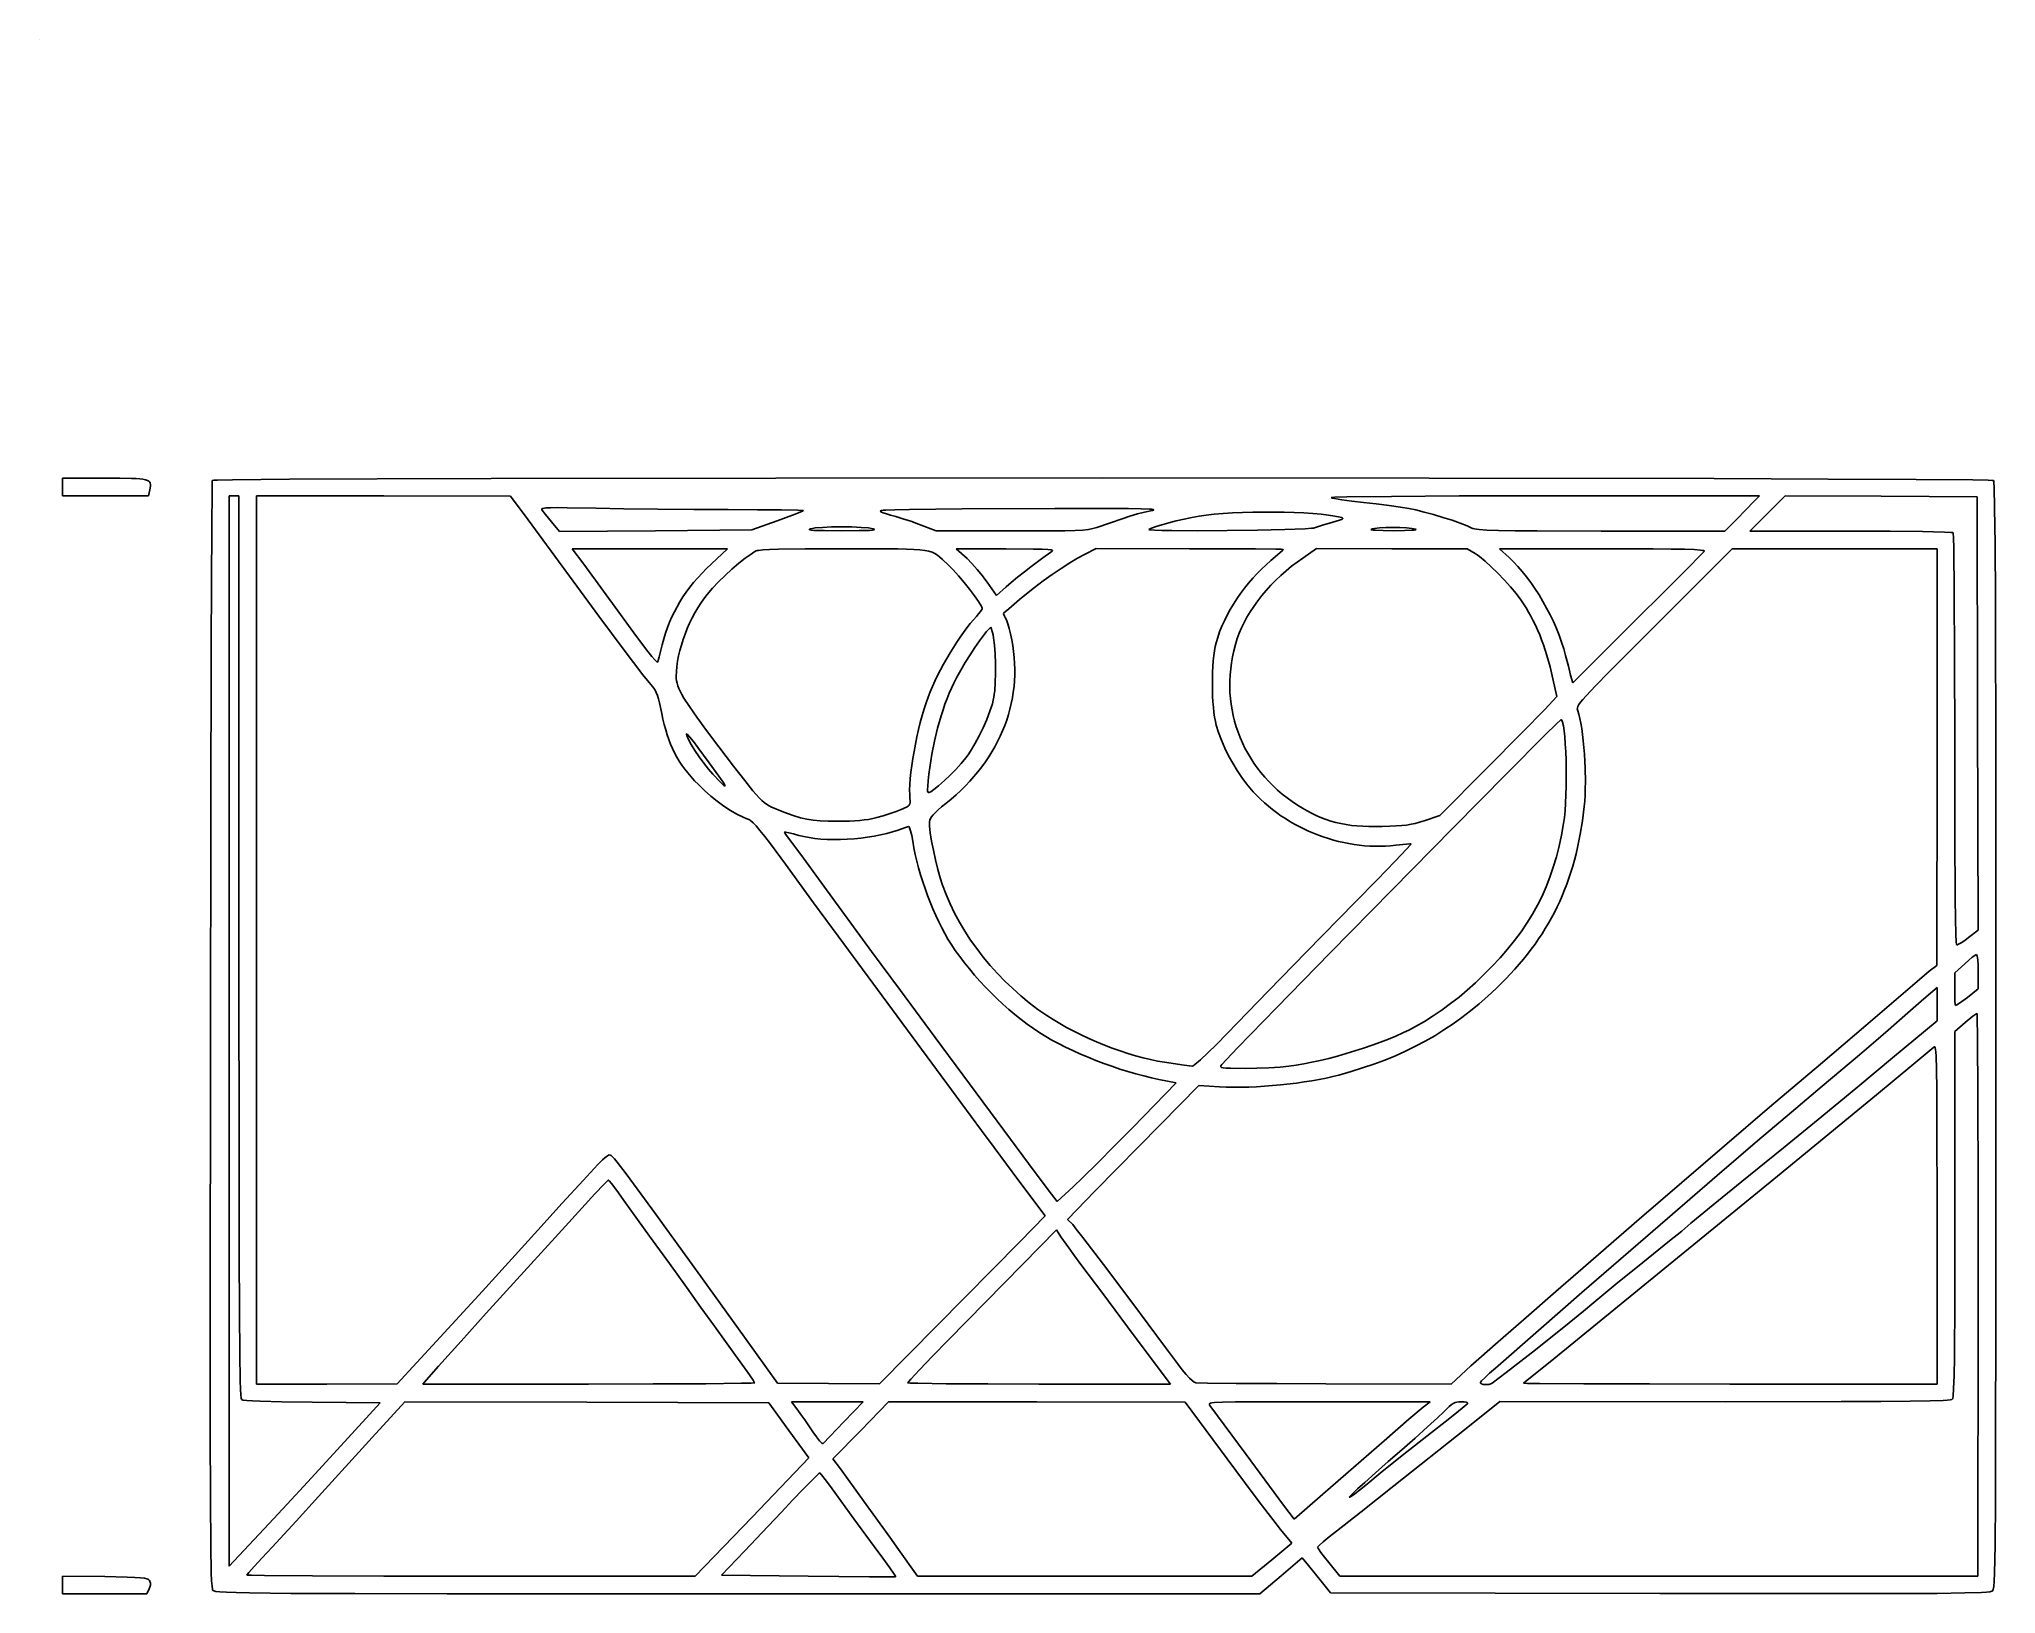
# Model space of a CAD drawing. Extents: x 0 to 2214, y -1363 to 396.
import ezdxf

# ---------------------------------------------------------------- set-up
doc = ezdxf.new("R2010")
doc.units = 0

msp = doc.modelspace()

# ---------------------------------------------------------------- linework, layer by layer
at = {"layer": 'Layer 1'}
for p, q in [((0, 395.897), (0.000009, 395.898)), ((0, 395.866), (0, 395.897)), ((0.000002, 395.866), (0, 395.866)), ((0.000021, 395.866), (0.000002, 395.866)), ((0.000009, 395.898), (0.000037, 395.898)), ((0.000057, 395.866), (0.000021, 395.866)), ((0.000037, 395.898), (0.000082, 395.898)), ((0.000112, 395.865), (0.000057, 395.866)), ((0.000082, 395.898), (0.000146, 395.898)), ((0.000184, 395.865), (0.000112, 395.865)), ((0.000146, 395.898), (0.000227, 395.899)), ((0.000274, 395.865), (0.000184, 395.865)), ((0.000227, 395.899), (0.000325, 395.899)), ((0.000381, 395.865), (0.000274, 395.865)), ((0.000325, 395.899), (0.00044, 395.899)), ((0.000504, 395.864), (0.000381, 395.865)), ((0.00044, 395.899), (0.000572, 395.899)), ((0.000643, 395.864), (0.000504, 395.864)), ((0.000572, 395.899), (0.000718, 395.899)), ((0.000797, 395.864), (0.000643, 395.864)), ((0.000718, 395.899), (0.00088, 395.9)), ((0.000966, 395.864), (0.000797, 395.864)), ((0.00088, 395.9), (0.001056, 395.9)), ((0.000898, 395.869), (0.000897, 395.869)), ((0.000897, 395.869), (0.000897, 395.869)), ((0.000897, 395.869), (0.000897, 395.869)), ((0.000897, 395.869), (0.000897, 395.869)), ((0.000897, 395.869), (0.000897, 395.869)), ((0.000897, 395.869), (0.000897, 395.869)), ((0.000897, 395.869), (0.000897, 395.869)), ((0.000897, 395.869), (0.000897, 395.869)), ((0.000897, 395.869), (0.000897, 395.869)), ((0.000897, 395.869), (0.000897, 395.869)), ((0.000897, 395.869), (0.000897, 395.869)), ((0.000897, 395.869), (0.000897, 395.869)), ((0.000897, 395.869), (0.000897, 395.869)), ((0.000897, 395.869), (0.000897, 395.869)), ((0.000897, 395.869), (0.000897, 395.869)), ((0.000897, 395.869), (0.000897, 395.869)), ((0.000897, 395.869), (0.000897, 395.869)), ((0.000897, 395.869), (0.000897, 395.869)), ((0.000897, 395.869), (0.000897, 395.869)), ((0.000897, 395.869), (0.000897, 395.869)), ((0.000897, 395.869), (0.000897, 395.869)), ((0.000897, 395.869), (0.000897, 395.869)), ((0.000897, 395.869), (0.000897, 395.869)), ((0.000897, 395.869), (0.000897, 395.869)), ((0.000897, 395.869), (0.000897, 395.869)), ((0.000897, 395.869), (0.000897, 395.869)), ((0.000897, 395.869), (0.000897, 395.869)), ((0.000897, 395.869), (0.000897, 395.869)), ((0.000897, 395.869), (0.000897, 395.869)), ((0.000897, 395.869), (0.000897, 395.869)), ((0.000897, 395.869), (0.000897, 395.869)), ((0.000897, 395.869), (0.000897, 395.869)), ((0.000897, 395.869), (0.000897, 395.869)), ((0.000897, 395.869), (0.000897, 395.869)), ((0.000897, 395.869), (0.000897, 395.869)), ((0.000897, 395.869), (0.000897, 395.869)), ((0.000897, 395.869), (0.000897, 395.869)), ((0.000897, 395.869), (0.000897, 395.869)), ((0.000897, 395.869), (0.000897, 395.869)), ((0.000897, 395.869), (0.000897, 395.869)), ((0.000897, 395.869), (0.000897, 395.869)), ((0.000897, 395.869), (0.000897, 395.869)), ((0.000897, 395.869), (0.000897, 395.869)), ((0.000897, 395.869), (0.000897, 395.869)), ((0.000897, 395.869), (0.000897, 395.869)), ((0.000897, 395.869), (0.000897, 395.869)), ((0.000897, 395.869), (0.000897, 395.869)), ((0.000897, 395.869), (0.000897, 395.869)), ((0.000897, 395.869), (0.000897, 395.869)), ((0.000897, 395.869), (0.000897, 395.869)), ((0.000897, 395.869), (0.000897, 395.869)), ((0.000897, 395.869), (0.000897, 395.869)), ((0.000897, 395.869), (0.000897, 395.869)), ((0.000897, 395.869), (0.000897, 395.869)), ((0.000897, 395.869), (0.000897, 395.869)), ((0.000897, 395.869), (0.000897, 395.869)), ((0.000897, 395.869), (0.000897, 395.869)), ((0.000897, 395.869), (0.000897, 395.869)), ((0.000897, 395.869), (0.000897, 395.869)), ((0.000897, 395.869), (0.000897, 395.869)), ((0.000897, 395.869), (0.000897, 395.869)), ((0.000897, 395.869), (0.000897, 395.869)), ((0.000897, 395.869), (0.000897, 395.869)), ((0.000897, 395.869), (0.000897, 395.869)), ((0.000897, 395.869), (0.000897, 395.869)), ((0.000897, 395.869), (0.000897, 395.869)), ((0.000897, 395.869), (0.000897, 395.869)), ((0.000897, 395.869), (0.000897, 395.869)), ((0.000897, 395.869), (0.000897, 395.869)), ((0.000897, 395.869), (0.000897, 395.869)), ((0.000897, 395.869), (0.000897, 395.869)), ((0.000897, 395.869), (0.000897, 395.869)), ((0.000897, 395.869), (0.000897, 395.869)), ((0.000897, 395.869), (0.000897, 395.869)), ((0.000897, 395.869), (0.000897, 395.869)), ((0.000897, 395.869), (0.000897, 395.869)), ((0.000897, 395.869), (0.000897, 395.869)), ((0.000897, 395.869), (0.000897, 395.869)), ((0.000897, 395.869), (0.000897, 395.869)), ((0.000897, 395.869), (0.000897, 395.869)), ((0.000897, 395.869), (0.000897, 395.869)), ((0.000897, 395.869), (0.000897, 395.869)), ((0.000897, 395.869), (0.000897, 395.869)), ((0.000897, 395.869), (0.000897, 395.869)), ((0.000897, 395.869), (0.000897, 395.869)), ((0.000897, 395.869), (0.000897, 395.869)), ((0.000897, 395.869), (0.000897, 395.869)), ((0.000897, 395.869), (0.000897, 395.869)), ((0.000897, 395.869), (0.000897, 395.869)), ((0.000897, 395.869), (0.000897, 395.869)), ((0.000897, 395.869), (0.000897, 395.869)), ((0.000897, 395.869), (0.000897, 395.869)), ((0.000897, 395.869), (0.000897, 395.869)), ((0.000897, 395.869), (0.000897, 395.869)), ((0.000897, 395.869), (0.000897, 395.869)), ((0.000897, 395.869), (0.000897, 395.869)), ((0.000897, 395.869), (0.000897, 395.869)), ((0.000897, 395.869), (0.000897, 395.869)), ((0.000897, 395.869), (0.000897, 395.869)), ((0.000897, 395.869), (0.000897, 395.869)), ((0.000897, 395.869), (0.000897, 395.869)), ((0.000897, 395.869), (0.000897, 395.869)), ((0.000897, 395.869), (0.000897, 395.869)), ((0.000897, 395.869), (0.000897, 395.869)), ((0.000897, 395.869), (0.000897, 395.869)), ((0.000897, 395.869), (0.000897, 395.869)), ((0.000897, 395.869), (0.000897, 395.869)), ((0.000897, 395.869), (0.000897, 395.869)), ((0.000897, 395.869), (0.000897, 395.869)), ((0.000897, 395.869), (0.000897, 395.869)), ((0.000897, 395.869), (0.000897, 395.869)), ((0.000897, 395.869), (0.000897, 395.869)), ((0.000897, 395.869), (0.000897, 395.869)), ((0.000897, 395.869), (0.000897, 395.869)), ((0.000897, 395.869), (0.000897, 395.869)), ((0.000897, 395.869), (0.000897, 395.869)), ((0.000897, 395.869), (0.000897, 395.869)), ((0.000897, 395.869), (0.000897, 395.869)), ((0.000897, 395.869), (0.000897, 395.869)), ((0.000897, 395.869), (0.000897, 395.869)), ((0.000897, 395.869), (0.000897, 395.869)), ((0.000897, 395.869), (0.000897, 395.869)), ((0.000897, 395.869), (0.000897, 395.869)), ((0.000897, 395.869), (0.000897, 395.869)), ((0.000897, 395.869), (0.000897, 395.869)), ((0.000897, 395.869), (0.000897, 395.869)), ((0.000897, 395.869), (0.000897, 395.869)), ((0.000897, 395.869), (0.000897, 395.869)), ((0.000897, 395.869), (0.000897, 395.869)), ((0.000897, 395.869), (0.000897, 395.869)), ((0.000897, 395.869), (0.000897, 395.869)), ((0.000897, 395.869), (0.000897, 395.869)), ((0.000897, 395.869), (0.000897, 395.869)), ((0.000897, 395.869), (0.000897, 395.869)), ((0.000897, 395.869), (0.000897, 395.869)), ((0.000897, 395.869), (0.000897, 395.869)), ((0.000897, 395.869), (0.000897, 395.869)), ((0.000897, 395.869), (0.000897, 395.869)), ((0.000897, 395.869), (0.000897, 395.869)), ((0.000897, 395.869), (0.000897, 395.869)), ((0.000897, 395.869), (0.000897, 395.869)), ((0.000897, 395.869), (0.000897, 395.869)), ((0.000897, 395.869), (0.000897, 395.869)), ((0.000897, 395.869), (0.000897, 395.869)), ((0.000897, 395.869), (0.000897, 395.869)), ((0.000897, 395.869), (0.000897, 395.869)), ((0.000897, 395.869), (0.000897, 395.869)), ((0.000897, 395.869), (0.000897, 395.869)), ((0.000897, 395.869), (0.000897, 395.869)), ((0.000897, 395.869), (0.000897, 395.869)), ((0.000897, 395.869), (0.000897, 395.869)), ((0.000897, 395.869), (0.000897, 395.869)), ((0.000897, 395.869), (0.000897, 395.869)), ((0.000897, 395.869), (0.000897, 395.869)), ((0.000897, 395.869), (0.000897, 395.869)), ((0.000897, 395.869), (0.000897, 395.869)), ((0.000897, 395.869), (0.000897, 395.869)), ((0.000897, 395.869), (0.000897, 395.869)), ((0.000897, 395.869), (0.000897, 395.869)), ((0.000897, 395.869), (0.000897, 395.869)), ((0.000897, 395.869), (0.000897, 395.869)), ((0.000897, 395.869), (0.000897, 395.869)), ((0.000897, 395.869), (0.000897, 395.869)), ((0.000897, 395.869), (0.000897, 395.869)), ((0.000897, 395.869), (0.000897, 395.869)), ((0.000897, 395.869), (0.000897, 395.869)), ((0.000897, 395.869), (0.000897, 395.869)), ((0.000897, 395.869), (0.000897, 395.869)), ((0.000897, 395.869), (0.000897, 395.869)), ((0.000897, 395.869), (0.000897, 395.869)), ((0.000897, 395.869), (0.000897, 395.869)), ((0.000897, 395.869), (0.000897, 395.869)), ((0.000897, 395.869), (0.000897, 395.869)), ((0.000897, 395.869), (0.000897, 395.869)), ((0.000897, 395.869), (0.000897, 395.869)), ((0.000897, 395.869), (0.000897, 395.869)), ((0.000897, 395.869), (0.000897, 395.869)), ((0.000897, 395.869), (0.000897, 395.869)), ((0.000897, 395.869), (0.000897, 395.869)), ((0.000897, 395.869), (0.000897, 395.869)), ((0.000897, 395.869), (0.000897, 395.869)), ((0.000897, 395.869), (0.000897, 395.869)), ((0.000897, 395.869), (0.000897, 395.869)), ((0.000897, 395.869), (0.000897, 395.869)), ((0.000897, 395.869), (0.000897, 395.869)), ((0.000897, 395.869), (0.000897, 395.869)), ((0.000897, 395.869), (0.000897, 395.869)), ((0.000897, 395.869), (0.000897, 395.869)), ((0.000897, 395.869), (0.000897, 395.869)), ((0.000897, 395.869), (0.000897, 395.869)), ((0.000897, 395.869), (0.000897, 395.869)), ((0.000897, 395.869), (0.000897, 395.869)), ((0.000897, 395.869), (0.000897, 395.869)), ((0.000897, 395.869), (0.000897, 395.869)), ((0.000897, 395.869), (0.000897, 395.869)), ((0.000897, 395.869), (0.000897, 395.869)), ((0.000897, 395.869), (0.000897, 395.869)), ((0.000897, 395.869), (0.000897, 395.869)), ((0.000897, 395.869), (0.000897, 395.869)), ((0.000897, 395.869), (0.000897, 395.869)), ((0.000897, 395.869), (0.000897, 395.869)), ((0.000897, 395.869), (0.000897, 395.869)), ((0.000897, 395.869), (0.000897, 395.869)), ((0.000897, 395.869), (0.000897, 395.869)), ((0.000897, 395.869), (0.000897, 395.869)), ((0.000897, 395.869), (0.000897, 395.869)), ((0.000897, 395.869), (0.000897, 395.869)), ((0.000897, 395.869), (0.000897, 395.869)), ((0.000897, 395.869), (0.000897, 395.869)), ((0.000897, 395.869), (0.000897, 395.869)), ((0.000897, 395.869), (0.000897, 395.869)), ((0.000897, 395.869), (0.000897, 395.869)), ((0.000897, 395.869), (0.000897, 395.869)), ((0.000897, 395.869), (0.000897, 395.869)), ((0.000897, 395.869), (0.000897, 395.869)), ((0.000897, 395.869), (0.000897, 395.869)), ((0.000897, 395.869), (0.000897, 395.869)), ((0.000897, 395.869), (0.000897, 395.869)), ((0.000897, 395.869), (0.000897, 395.869)), ((0.000897, 395.869), (0.000897, 395.869)), ((0.000897, 395.869), (0.000897, 395.869)), ((0.000897, 395.869), (0.000897, 395.869)), ((0.000897, 395.869), (0.000897, 395.869)), ((0.000897, 395.869), (0.000897, 395.869)), ((0.000897, 395.869), (0.000897, 395.869)), ((0.000897, 395.869), (0.000897, 395.869)), ((0.000897, 395.869), (0.000897, 395.869)), ((0.000897, 395.869), (0.000897, 395.869)), ((0.000897, 395.869), (0.000897, 395.869)), ((0.000897, 395.869), (0.000897, 395.869)), ((0.000897, 395.869), (0.000897, 395.869)), ((0.000897, 395.869), (0.000897, 395.869)), ((0.000897, 395.869), (0.000897, 395.869)), ((0.000897, 395.869), (0.000897, 395.869)), ((0.000897, 395.869), (0.000897, 395.869)), ((0.000897, 395.869), (0.000897, 395.869)), ((0.000897, 395.869), (0.000897, 395.869)), ((0.000897, 395.869), (0.000897, 395.869)), ((0.000897, 395.869), (0.000897, 395.869)), ((0.000897, 395.869), (0.000897, 395.869)), ((0.000897, 395.869), (0.000897, 395.869)), ((0.000897, 395.869), (0.000897, 395.869)), ((0.000897, 395.869), (0.000897, 395.869)), ((0.000897, 395.869), (0.000897, 395.869)), ((0.000897, 395.869), (0.000897, 395.869)), ((0.000897, 395.869), (0.000897, 395.869)), ((0.000897, 395.869), (0.000897, 395.869)), ((0.000897, 395.869), (0.000897, 395.869)), ((0.000897, 395.869), (0.000897, 395.869)), ((0.000897, 395.869), (0.000897, 395.869)), ((0.000897, 395.869), (0.000897, 395.869)), ((0.000897, 395.869), (0.000897, 395.869)), ((0.000897, 395.869), (0.000897, 395.869)), ((0.000897, 395.869), (0.000897, 395.869)), ((0.000897, 395.869), (0.000897, 395.869)), ((0.000897, 395.869), (0.000897, 395.869)), ((0.000897, 395.869), (0.000897, 395.869)), ((0.000897, 395.869), (0.000897, 395.869)), ((0.000897, 395.869), (0.000897, 395.869)), ((0.000897, 395.869), (0.000897, 395.869)), ((0.000897, 395.869), (0.000897, 395.869)), ((0.000897, 395.869), (0.000897, 395.869)), ((0.000897, 395.869), (0.000897, 395.869)), ((0.000897, 395.869), (0.000897, 395.869)), ((0.000897, 395.869), (0.000897, 395.869)), ((0.000897, 395.869), (0.000897, 395.869)), ((0.000897, 395.869), (0.000897, 395.869)), ((0.000897, 395.869), (0.000897, 395.869)), ((0.000897, 395.869), (0.000897, 395.869)), ((0.000897, 395.869), (0.000897, 395.869)), ((0.000897, 395.869), (0.000897, 395.869)), ((0.000897, 395.869), (0.000897, 395.869)), ((0.000897, 395.869), (0.000897, 395.869)), ((0.000897, 395.869), (0.000897, 395.869)), ((0.000897, 395.869), (0.000897, 395.869)), ((0.000897, 395.869), (0.000897, 395.869)), ((0.000897, 395.869), (0.000897, 395.869)), ((0.000897, 395.869), (0.000897, 395.869)), ((0.000897, 395.869), (0.000897, 395.869)), ((0.000897, 395.869), (0.000897, 395.869)), ((0.000897, 395.869), (0.000897, 395.869)), ((0.000897, 395.869), (0.000897, 395.869)), ((0.000897, 395.869), (0.000897, 395.869)), ((0.000897, 395.869), (0.000897, 395.869)), ((0.000897, 395.869), (0.000897, 395.869)), ((0.000897, 395.869), (0.000897, 395.869)), ((0.000897, 395.869), (0.000897, 395.869)), ((0.000897, 395.869), (0.000897, 395.869)), ((0.000897, 395.869), (0.000897, 395.869)), ((0.000897, 395.869), (0.000897, 395.869)), ((0.000897, 395.869), (0.000897, 395.869)), ((0.000897, 395.869), (0.000897, 395.869)), ((0.000897, 395.869), (0.000897, 395.869)), ((0.000897, 395.869), (0.000897, 395.869)), ((0.000897, 395.869), (0.000897, 395.869)), ((0.000897, 395.869), (0.000897, 395.869)), ((0.000897, 395.869), (0.000897, 395.869)), ((0.000897, 395.869), (0.000897, 395.869)), ((0.000897, 395.869), (0.000897, 395.866)), ((0.000897, 395.866), (0.000897, 395.866)), ((0.000897, 395.866), (0.000897, 395.866)), ((0.000897, 395.866), (0.000897, 395.866)), ((0.000897, 395.866), (0.000897, 395.866)), ((0.000897, 395.866), (0.000897, 395.866)), ((0.000897, 395.866), (0.000897, 395.866)), ((0.000897, 395.866), (0.000897, 395.866)), ((0.000897, 395.866), (0.000897, 395.866)), ((0.000897, 395.866), (0.000897, 395.866)), ((0.000897, 395.866), (0.000897, 395.866)), ((0.000897, 395.866), (0.000897, 395.866)), ((0.000897, 395.866), (0.000897, 395.866)), ((0.000897, 395.866), (0.000897, 395.866)), ((0.000897, 395.866), (0.000897, 395.866)), ((0.000897, 395.866), (0.000897, 395.866)), ((0.000897, 395.866), (0.000897, 395.866)), ((0.000897, 395.866), (0.000897, 395.866)), ((0.000897, 395.866), (0.000897, 395.866)), ((0.000897, 395.866), (0.000897, 395.866)), ((0.000897, 395.866), (0.000897, 395.866)), ((0.000897, 395.866), (0.000897, 395.866)), ((0.000897, 395.866), (0.000897, 395.866)), ((0.000897, 395.866), (0.000897, 395.866)), ((0.000897, 395.866), (0.000897, 395.866)), ((0.000897, 395.866), (0.000897, 395.866)), ((0.000897, 395.866), (0.000897, 395.866)), ((0.000897, 395.866), (0.000897, 395.866)), ((0.000897, 395.866), (0.000897, 395.866)), ((0.000897, 395.866), (0.000897, 395.866)), ((0.000897, 395.866), (0.000897, 395.866)), ((0.000897, 395.866), (0.000897, 395.866)), ((0.000897, 395.866), (0.000897, 395.866)), ((0.000897, 395.866), (0.000897, 395.866)), ((0.000897, 395.866), (0.000897, 395.866)), ((0.000897, 395.866), (0.000897, 395.866)), ((0.000897, 395.866), (0.000897, 395.866)), ((0.000897, 395.866), (0.000897, 395.866)), ((0.000897, 395.866), (0.000897, 395.866)), ((0.000897, 395.866), (0.000897, 395.866)), ((0.000897, 395.866), (0.000897, 395.866)), ((0.000897, 395.866), (0.000897, 395.866)), ((0.000897, 395.866), (0.000897, 395.866)), ((0.000897, 395.866), (0.000897, 395.866)), ((0.000897, 395.866), (0.000897, 395.866)), ((0.000897, 395.866), (0.000897, 395.866)), ((0.000897, 395.866), (0.000897, 395.866)), ((0.000897, 395.866), (0.000897, 395.866)), ((0.000897, 395.866), (0.000897, 395.866)), ((0.000897, 395.866), (0.000897, 395.866)), ((0.000897, 395.866), (0.000897, 395.866)), ((0.000897, 395.866), (0.000897, 395.866)), ((0.000897, 395.866), (0.000897, 395.866)), ((0.000897, 395.866), (0.000897, 395.866)), ((0.000897, 395.866), (0.000897, 395.866)), ((0.000897, 395.866), (0.000897, 395.866)), ((0.000897, 395.866), (0.000897, 395.866)), ((0.000897, 395.866), (0.000897, 395.866)), ((0.000897, 395.866), (0.000897, 395.866)), ((0.000897, 395.866), (0.000897, 395.866)), ((0.000897, 395.866), (0.000897, 395.866)), ((0.000897, 395.866), (0.000897, 395.866)), ((0.000897, 395.866), (0.000897, 395.866)), ((0.000897, 395.866), (0.000897, 395.866)), ((0.000897, 395.866), (0.000897, 395.866)), ((0.000897, 395.866), (0.000897, 395.866)), ((0.000897, 395.866), (0.000897, 395.866)), ((0.000897, 395.866), (0.000897, 395.866)), ((0.000897, 395.866), (0.000897, 395.866)), ((0.000897, 395.866), (0.000897, 395.866)), ((0.000897, 395.866), (0.000897, 395.866)), ((0.000897, 395.866), (0.000897, 395.866)), ((0.000897, 395.866), (0.000897, 395.866)), ((0.000897, 395.866), (0.000897, 395.866)), ((0.000897, 395.866), (0.000897, 395.866)), ((0.000897, 395.866), (0.000897, 395.866)), ((0.000897, 395.866), (0.000897, 395.866)), ((0.000897, 395.866), (0.000897, 395.866)), ((0.000897, 395.866), (0.000897, 395.866)), ((0.000897, 395.866), (0.000897, 395.866)), ((0.000897, 395.866), (0.000897, 395.866)), ((0.000897, 395.866), (0.000897, 395.866)), ((0.000897, 395.866), (0.000897, 395.866)), ((0.000897, 395.866), (0.000897, 395.866)), ((0.000897, 395.866), (0.000897, 395.866)), ((0.000897, 395.866), (0.000897, 395.866)), ((0.000897, 395.866), (0.000897, 395.866)), ((0.000897, 395.866), (0.000897, 395.866)), ((0.000897, 395.866), (0.000897, 395.866)), ((0.000897, 395.866), (0.000897, 395.866)), ((0.000897, 395.866), (0.000897, 395.866)), ((0.000897, 395.866), (0.000897, 395.866)), ((0.000897, 395.866), (0.000897, 395.866)), ((0.000897, 395.866), (0.000897, 395.866)), ((0.000897, 395.866), (0.000897, 395.866)), ((0.000897, 395.866), (0.000897, 395.866)), ((0.000897, 395.866), (0.000897, 395.866)), ((0.000897, 395.866), (0.000897, 395.866)), ((0.000897, 395.866), (0.000897, 395.866)), ((0.000897, 395.866), (0.000897, 395.866)), ((0.000897, 395.866), (0.000897, 395.866)), ((0.000897, 395.866), (0.000897, 395.866)), ((0.000897, 395.866), (0.000897, 395.866)), ((0.000897, 395.866), (0.000897, 395.866)), ((0.000897, 395.866), (0.000897, 395.866)), ((0.000897, 395.866), (0.000897, 395.866)), ((0.000897, 395.866), (0.000897, 395.866)), ((0.000897, 395.866), (0.000897, 395.866)), ((0.000897, 395.866), (0.000897, 395.866)), ((0.000897, 395.866), (0.000897, 395.866)), ((0.000897, 395.866), (0.000897, 395.866)), ((0.000897, 395.866), (0.000897, 395.866)), ((0.000897, 395.866), (0.000897, 395.866)), ((0.000897, 395.866), (0.000897, 395.866)), ((0.000897, 395.866), (0.000897, 395.866)), ((0.000897, 395.866), (0.000897, 395.866)), ((0.000897, 395.866), (0.000897, 395.866)), ((0.000897, 395.866), (0.000897, 395.866)), ((0.000897, 395.866), (0.000897, 395.866)), ((0.000897, 395.866), (0.000897, 395.866)), ((0.000897, 395.866), (0.000897, 395.866)), ((0.000897, 395.866), (0.000897, 395.866)), ((0.000897, 395.866), (0.000897, 395.866)), ((0.000897, 395.866), (0.000897, 395.866)), ((0.000897, 395.866), (0.000897, 395.866)), ((0.000897, 395.866), (0.000897, 395.866)), ((0.000897, 395.866), (0.000897, 395.866)), ((0.000897, 395.866), (0.000897, 395.866)), ((0.000897, 395.866), (0.000897, 395.866)), ((0.000897, 395.866), (0.000897, 395.866)), ((0.000897, 395.866), (0.000897, 395.866)), ((0.000897, 395.866), (0.000897, 395.866)), ((0.000897, 395.866), (0.000897, 395.866)), ((0.000897, 395.866), (0.000897, 395.866)), ((0.000897, 395.866), (0.000897, 395.866)), ((0.000897, 395.866), (0.000897, 395.866)), ((0.000897, 395.866), (0.000897, 395.866)), ((0.000897, 395.866), (0.000897, 395.866)), ((0.000897, 395.866), (0.000897, 395.866)), ((0.000897, 395.866), (0.000897, 395.866)), ((0.000897, 395.866), (0.000897, 395.866)), ((0.000897, 395.866), (0.000897, 395.866)), ((0.000897, 395.866), (0.000897, 395.866)), ((0.000897, 395.866), (0.000897, 395.866)), ((0.000897, 395.866), (0.000897, 395.866)), ((0.000897, 395.866), (0.000897, 395.866)), ((0.000897, 395.866), (0.000897, 395.866)), ((0.000897, 395.866), (0.000897, 395.866)), ((0.000897, 395.866), (0.000897, 395.866)), ((0.000897, 395.866), (0.000897, 395.866)), ((0.000897, 395.866), (0.000897, 395.866)), ((0.000897, 395.866), (0.000897, 395.866)), ((0.000897, 395.866), (0.000897, 395.866)), ((0.000897, 395.866), (0.000897, 395.866)), ((0.000897, 395.866), (0.000897, 395.866)), ((0.000897, 395.866), (0.000897, 395.866)), ((0.000897, 395.866), (0.000897, 395.866)), ((0.000897, 395.866), (0.000897, 395.866)), ((0.000897, 395.866), (0.000897, 395.866)), ((0.000897, 395.866), (0.000897, 395.866)), ((0.000897, 395.866), (0.000897, 395.866)), ((0.000897, 395.866), (0.000897, 395.866)), ((0.000897, 395.866), (0.000897, 395.866)), ((0.000897, 395.866), (0.000897, 395.866)), ((0.000897, 395.866), (0.000897, 395.866)), ((0.000897, 395.866), (0.000897, 395.866)), ((0.000897, 395.866), (0.000897, 395.866)), ((0.000897, 395.866), (0.000897, 395.866)), ((0.000897, 395.866), (0.000897, 395.866)), ((0.000897, 395.866), (0.000897, 395.866)), ((0.000897, 395.866), (0.000897, 395.866)), ((0.000897, 395.866), (0.000897, 395.866)), ((0.000897, 395.866), (0.000897, 395.866)), ((0.000897, 395.866), (0.000897, 395.866)), ((0.000897, 395.866), (0.000897, 395.866)), ((0.000897, 395.866), (0.000897, 395.866)), ((0.000897, 395.866), (0.000897, 395.866)), ((0.000897, 395.866), (0.000897, 395.866)), ((0.000897, 395.866), (0.000897, 395.866)), ((0.000897, 395.866), (0.000897, 395.866)), ((0.000897, 395.866), (0.000897, 395.866)), ((0.000897, 395.866), (0.000897, 395.866)), ((0.000897, 395.866), (0.000897, 395.866)), ((0.000897, 395.866), (0.000897, 395.866)), ((0.000897, 395.866), (0.000897, 395.866)), ((0.000897, 395.866), (0.000897, 395.866)), ((0.000897, 395.866), (0.000897, 395.866)), ((0.000897, 395.866), (0.000897, 395.866)), ((0.000897, 395.866), (0.000897, 395.866)), ((0.000897, 395.866), (0.000897, 395.866)), ((0.000897, 395.866), (0.000897, 395.866)), ((0.000897, 395.866), (0.000897, 395.866)), ((0.000897, 395.866), (0.000897, 395.866)), ((0.000897, 395.866), (0.000897, 395.866)), ((0.000897, 395.866), (0.000897, 395.866)), ((0.000897, 395.866), (0.000897, 395.866)), ((0.000897, 395.866), (0.000897, 395.866)), ((0.000897, 395.866), (0.000897, 395.866)), ((0.000897, 395.866), (0.000897, 395.866)), ((0.000897, 395.866), (0.000897, 395.866)), ((0.000897, 395.866), (0.000897, 395.866)), ((0.000897, 395.866), (0.000897, 395.866)), ((0.000897, 395.866), (0.000897, 395.866)), ((0.000897, 395.866), (0.000897, 395.866)), ((0.000897, 395.866), (0.000897, 395.866)), ((0.000897, 395.866), (0.000897, 395.866)), ((0.000897, 395.866), (0.000897, 395.866)), ((0.000897, 395.866), (0.000897, 395.866)), ((0.000897, 395.866), (0.000897, 395.866)), ((0.000897, 395.866), (0.000897, 395.866)), ((0.000897, 395.866), (0.000897, 395.866)), ((0.000897, 395.866), (0.000897, 395.866)), ((0.000897, 395.866), (0.000897, 395.866)), ((0.000897, 395.866), (0.000897, 395.866)), ((0.000897, 395.866), (0.000897, 395.866)), ((0.000897, 395.866), (0.000897, 395.866)), ((0.000897, 395.866), (0.000897, 395.866)), ((0.000897, 395.866), (0.000897, 395.866)), ((0.000897, 395.866), (0.000897, 395.866)), ((0.000897, 395.866), (0.000897, 395.866)), ((0.000897, 395.866), (0.000897, 395.866)), ((0.000897, 395.866), (0.000897, 395.866)), ((0.000897, 395.866), (0.000897, 395.866)), ((0.000897, 395.866), (0.000897, 395.866)), ((0.000897, 395.866), (0.000897, 395.866)), ((0.000897, 395.866), (0.000897, 395.866)), ((0.000897, 395.866), (0.000897, 395.866)), ((0.000897, 395.866), (0.000897, 395.866)), ((0.000897, 395.866), (0.000897, 395.866)), ((0.000897, 395.866), (0.000897, 395.866)), ((0.000897, 395.866), (0.000897, 395.866)), ((0.000897, 395.866), (0.000897, 395.866)), ((0.000897, 395.866), (0.000897, 395.866)), ((0.000897, 395.866), (0.000897, 395.866)), ((0.000897, 395.866), (0.000897, 395.866)), ((0.000897, 395.866), (0.000897, 395.866)), ((0.000897, 395.866), (0.000897, 395.866)), ((0.000897, 395.866), (0.000897, 395.866)), ((0.000897, 395.866), (0.000897, 395.866)), ((0.000897, 395.866), (0.000897, 395.866)), ((0.000897, 395.866), (0.000897, 395.866)), ((0.000897, 395.866), (0.000897, 395.866)), ((0.000897, 395.866), (0.000897, 395.866)), ((0.000897, 395.866), (0.000897, 395.866)), ((0.000897, 395.866), (0.000897, 395.866)), ((0.000897, 395.866), (0.000897, 395.866)), ((0.000897, 395.866), (0.000897, 395.866)), ((0.000897, 395.866), (0.000897, 395.866)), ((0.000897, 395.866), (0.000897, 395.866)), ((0.000897, 395.866), (0.000897, 395.866)), ((0.000897, 395.866), (0.000897, 395.866)), ((0.000897, 395.866), (0.000897, 395.866)), ((0.000897, 395.866), (0.000897, 395.866)), ((0.000897, 395.866), (0.000897, 395.866)), ((0.000897, 395.866), (0.000897, 395.866)), ((0.000897, 395.866), (0.000897, 395.866)), ((0.000897, 395.866), (0.000897, 395.866)), ((0.000897, 395.866), (0.000897, 395.866)), ((0.000897, 395.866), (0.000897, 395.866)), ((0.000897, 395.866), (0.000897, 395.866)), ((0.000897, 395.866), (0.000897, 395.866)), ((0.000897, 395.866), (0.000897, 395.866)), ((0.000897, 395.866), (0.000897, 395.866)), ((0.000897, 395.866), (0.000897, 395.866)), ((0.000897, 395.866), (0.000897, 395.866)), ((0.000897, 395.866), (0.000897, 395.866)), ((0.000897, 395.866), (0.000897, 395.866)), ((0.000897, 395.866), (0.000897, 395.866)), ((0.000897, 395.866), (0.000897, 395.866)), ((0.000897, 395.866), (0.000897, 395.866)), ((0.000897, 395.866), (0.000897, 395.866)), ((0.000897, 395.866), (0.000897, 395.866)), ((0.000897, 395.866), (0.000897, 395.866)), ((0.000897, 395.866), (0.000897, 395.866)), ((0.000897, 395.866), (0.000897, 395.866)), ((0.000897, 395.866), (0.000897, 395.866)), ((0.000897, 395.866), (0.000897, 395.866)), ((0.000897, 395.866), (0.000897, 395.866)), ((0.000897, 395.866), (0.000897, 395.866)), ((0.000897, 395.866), (0.000898, 395.866)), ((0.000899, 395.869), (0.000898, 395.869)), ((0.000898, 395.869), (0.000898, 395.869)), ((0.000898, 395.869), (0.000898, 395.869)), ((0.000898, 395.869), (0.000898, 395.869)), ((0.000898, 395.869), (0.000898, 395.869)), ((0.000898, 395.869), (0.000898, 395.869)), ((0.000898, 395.869), (0.000898, 395.869)), ((0.000898, 395.869), (0.000898, 395.869)), ((0.000898, 395.869), (0.000898, 395.869)), ((0.000898, 395.869), (0.000898, 395.869)), ((0.000898, 395.869), (0.000898, 395.869)), ((0.000898, 395.869), (0.000898, 395.869)), ((0.000898, 395.869), (0.000898, 395.869)), ((0.000898, 395.869), (0.000898, 395.869)), ((0.000898, 395.869), (0.000898, 395.869)), ((0.000898, 395.869), (0.000898, 395.869)), ((0.000898, 395.869), (0.000898, 395.869)), ((0.000898, 395.869), (0.000898, 395.869)), ((0.000898, 395.869), (0.000898, 395.869)), ((0.000898, 395.869), (0.000898, 395.869)), ((0.000898, 395.869), (0.000898, 395.869)), ((0.000898, 395.869), (0.000898, 395.869)), ((0.000898, 395.869), (0.000898, 395.869)), ((0.000898, 395.869), (0.000898, 395.869)), ((0.000898, 395.869), (0.000898, 395.869)), ((0.000898, 395.869), (0.000898, 395.869)), ((0.000898, 395.869), (0.000898, 395.869)), ((0.000898, 395.869), (0.000898, 395.869)), ((0.000898, 395.869), (0.000898, 395.869)), ((0.000898, 395.869), (0.000898, 395.869)), ((0.000898, 395.869), (0.000898, 395.869)), ((0.000898, 395.869), (0.000898, 395.869)), ((0.000898, 395.869), (0.000898, 395.869)), ((0.000898, 395.869), (0.000898, 395.869)), ((0.000898, 395.869), (0.000898, 395.869)), ((0.000898, 395.869), (0.000898, 395.869)), ((0.000898, 395.869), (0.000898, 395.869)), ((0.000898, 395.869), (0.000898, 395.869)), ((0.000898, 395.869), (0.000898, 395.869)), ((0.000898, 395.869), (0.000898, 395.869)), ((0.000898, 395.869), (0.000898, 395.869)), ((0.000898, 395.869), (0.000898, 395.869)), ((0.000898, 395.869), (0.000898, 395.869)), ((0.000898, 395.869), (0.000898, 395.869)), ((0.000898, 395.869), (0.000898, 395.869)), ((0.000898, 395.869), (0.000898, 395.869)), ((0.000898, 395.869), (0.000898, 395.869)), ((0.000898, 395.869), (0.000898, 395.869)), ((0.000898, 395.869), (0.000898, 395.869)), ((0.000898, 395.869), (0.000898, 395.869)), ((0.000898, 395.869), (0.000898, 395.869)), ((0.000898, 395.869), (0.000898, 395.869)), ((0.000898, 395.869), (0.000898, 395.869)), ((0.000898, 395.869), (0.000898, 395.869)), ((0.000898, 395.869), (0.000898, 395.869)), ((0.000898, 395.869), (0.000898, 395.869)), ((0.000898, 395.869), (0.000898, 395.869)), ((0.000898, 395.869), (0.000898, 395.869)), ((0.000898, 395.869), (0.000898, 395.869)), ((0.000898, 395.869), (0.000898, 395.869)), ((0.000898, 395.869), (0.000898, 395.869)), ((0.000898, 395.866), (0.000898, 395.866)), ((0.000898, 395.866), (0.000898, 395.866)), ((0.000898, 395.866), (0.000898, 395.866)), ((0.000898, 395.866), (0.000898, 395.866)), ((0.000898, 395.866), (0.000898, 395.866)), ((0.000898, 395.866), (0.000898, 395.866)), ((0.000898, 395.866), (0.000898, 395.866)), ((0.000898, 395.866), (0.000898, 395.866)), ((0.000898, 395.866), (0.000898, 395.866)), ((0.000898, 395.866), (0.000898, 395.866)), ((0.000898, 395.866), (0.000898, 395.866)), ((0.000898, 395.866), (0.000898, 395.866)), ((0.000898, 395.866), (0.000898, 395.866)), ((0.000898, 395.866), (0.000898, 395.866)), ((0.000898, 395.866), (0.000898, 395.866)), ((0.000898, 395.866), (0.000898, 395.866)), ((0.000898, 395.866), (0.000898, 395.866)), ((0.000898, 395.866), (0.000898, 395.866)), ((0.000898, 395.866), (0.000898, 395.866)), ((0.000898, 395.866), (0.000898, 395.866)), ((0.000898, 395.866), (0.000898, 395.866)), ((0.000898, 395.866), (0.000898, 395.866)), ((0.000898, 395.866), (0.000898, 395.866)), ((0.000898, 395.866), (0.000898, 395.866)), ((0.000898, 395.866), (0.000898, 395.866)), ((0.000898, 395.866), (0.000898, 395.866)), ((0.000898, 395.866), (0.000898, 395.866)), ((0.000898, 395.866), (0.000898, 395.866)), ((0.000898, 395.866), (0.000898, 395.866)), ((0.000898, 395.866), (0.000898, 395.866)), ((0.000898, 395.866), (0.000898, 395.866)), ((0.000898, 395.866), (0.000898, 395.866)), ((0.000898, 395.866), (0.000898, 395.866)), ((0.000898, 395.866), (0.000898, 395.866)), ((0.000898, 395.866), (0.000898, 395.866)), ((0.000898, 395.866), (0.000898, 395.866)), ((0.000898, 395.866), (0.000898, 395.866)), ((0.000898, 395.866), (0.000898, 395.866)), ((0.000898, 395.866), (0.000898, 395.866)), ((0.000898, 395.866), (0.000898, 395.866)), ((0.000898, 395.866), (0.000898, 395.866)), ((0.000898, 395.866), (0.000898, 395.866)), ((0.000898, 395.866), (0.000898, 395.866)), ((0.000898, 395.866), (0.000898, 395.866)), ((0.000898, 395.866), (0.000898, 395.866)), ((0.000898, 395.866), (0.000898, 395.866)), ((0.000898, 395.866), (0.000898, 395.866)), ((0.000898, 395.866), (0.000898, 395.866)), ((0.000898, 395.866), (0.000898, 395.866)), ((0.000898, 395.866), (0.000898, 395.866)), ((0.000898, 395.866), (0.000898, 395.866)), ((0.000898, 395.866), (0.000898, 395.866)), ((0.000898, 395.866), (0.000898, 395.866)), ((0.000898, 395.866), (0.000898, 395.866)), ((0.000898, 395.866), (0.000899, 395.866)), ((0.0009, 395.869), (0.000899, 395.869)), ((0.000899, 395.869), (0.000899, 395.869)), ((0.000899, 395.869), (0.000899, 395.869)), ((0.000899, 395.869), (0.000899, 395.869)), ((0.000899, 395.869), (0.000899, 395.869)), ((0.000899, 395.869), (0.000899, 395.869)), ((0.000899, 395.869), (0.000899, 395.869)), ((0.000899, 395.869), (0.000899, 395.869)), ((0.000899, 395.869), (0.000899, 395.869)), ((0.000899, 395.869), (0.000899, 395.869)), ((0.000899, 395.869), (0.000899, 395.869)), ((0.000899, 395.869), (0.000899, 395.869)), ((0.000899, 395.869), (0.000899, 395.869)), ((0.000899, 395.869), (0.000899, 395.869)), ((0.000899, 395.869), (0.000899, 395.869)), ((0.000899, 395.869), (0.000899, 395.869)), ((0.000899, 395.869), (0.000899, 395.869)), ((0.000899, 395.869), (0.000899, 395.869)), ((0.000899, 395.869), (0.000899, 395.869)), ((0.000899, 395.869), (0.000899, 395.869)), ((0.000899, 395.869), (0.000899, 395.869)), ((0.000899, 395.869), (0.000899, 395.869)), ((0.000899, 395.869), (0.000899, 395.869)), ((0.000899, 395.866), (0.000899, 395.866)), ((0.000899, 395.866), (0.000899, 395.866)), ((0.000899, 395.866), (0.000899, 395.866)), ((0.000899, 395.866), (0.000899, 395.866)), ((0.000899, 395.866), (0.000899, 395.866)), ((0.000899, 395.866), (0.000899, 395.866)), ((0.000899, 395.866), (0.000899, 395.866)), ((0.000899, 395.866), (0.000899, 395.866)), ((0.000899, 395.866), (0.000899, 395.866)), ((0.000899, 395.866), (0.000899, 395.866)), ((0.000899, 395.866), (0.000899, 395.866)), ((0.000899, 395.866), (0.000899, 395.866)), ((0.000899, 395.866), (0.000899, 395.866)), ((0.000899, 395.866), (0.000899, 395.866)), ((0.000899, 395.866), (0.000899, 395.866)), ((0.000899, 395.866), (0.000899, 395.866)), ((0.000899, 395.866), (0.000899, 395.866)), ((0.000899, 395.866), (0.000899, 395.866)), ((0.000899, 395.866), (0.000899, 395.866)), ((0.000899, 395.866), (0.0009, 395.866)), ((0.000901, 395.869), (0.0009, 395.869)), ((0.0009, 395.869), (0.0009, 395.869)), ((0.0009, 395.869), (0.0009, 395.869)), ((0.0009, 395.869), (0.0009, 395.869)), ((0.0009, 395.869), (0.0009, 395.869)), ((0.0009, 395.869), (0.0009, 395.869)), ((0.0009, 395.869), (0.0009, 395.869)), ((0.0009, 395.869), (0.0009, 395.869)), ((0.0009, 395.869), (0.0009, 395.869)), ((0.0009, 395.869), (0.0009, 395.869)), ((0.0009, 395.869), (0.0009, 395.869)), ((0.0009, 395.869), (0.0009, 395.869)), ((0.0009, 395.869), (0.0009, 395.869)), ((0.0009, 395.869), (0.0009, 395.869)), ((0.0009, 395.869), (0.0009, 395.869)), ((0.0009, 395.869), (0.0009, 395.869)), ((0.0009, 395.866), (0.0009, 395.866)), ((0.0009, 395.866), (0.0009, 395.866)), ((0.0009, 395.866), (0.0009, 395.866)), ((0.0009, 395.866), (0.0009, 395.866)), ((0.0009, 395.866), (0.0009, 395.866)), ((0.0009, 395.866), (0.0009, 395.866)), ((0.0009, 395.866), (0.0009, 395.866)), ((0.0009, 395.866), (0.0009, 395.866)), ((0.0009, 395.866), (0.0009, 395.866)), ((0.0009, 395.866), (0.0009, 395.866)), ((0.0009, 395.866), (0.0009, 395.866)), ((0.0009, 395.866), (0.0009, 395.866)), ((0.0009, 395.866), (0.0009, 395.866)), ((0.0009, 395.866), (0.000901, 395.866)), ((0.000902, 395.869), (0.000901, 395.869)), ((0.000901, 395.869), (0.000901, 395.869)), ((0.000901, 395.869), (0.000901, 395.869)), ((0.000901, 395.869), (0.000901, 395.869)), ((0.000901, 395.869), (0.000901, 395.869)), ((0.000901, 395.869), (0.000901, 395.869)), ((0.000901, 395.869), (0.000901, 395.869)), ((0.000901, 395.869), (0.000901, 395.869)), ((0.000901, 395.869), (0.000901, 395.869)), ((0.000901, 395.869), (0.000901, 395.869)), ((0.000901, 395.869), (0.000901, 395.869)), ((0.000901, 395.866), (0.000901, 395.866)), ((0.000901, 395.866), (0.000901, 395.866)), ((0.000901, 395.866), (0.000901, 395.866)), ((0.000901, 395.866), (0.000901, 395.866)), ((0.000901, 395.866), (0.000901, 395.866)), ((0.000901, 395.866), (0.000901, 395.866)), ((0.000901, 395.866), (0.000901, 395.866)), ((0.000901, 395.866), (0.000901, 395.866)), ((0.000901, 395.866), (0.000901, 395.866)), ((0.000901, 395.866), (0.000902, 395.866)), ((0.000903, 395.87), (0.000902, 395.87)), ((0.000902, 395.87), (0.000902, 395.87)), ((0.000902, 395.87), (0.000902, 395.87)), ((0.000902, 395.87), (0.000902, 395.87)), ((0.000902, 395.87), (0.000902, 395.87)), ((0.000902, 395.87), (0.000902, 395.87)), ((0.000902, 395.87), (0.000902, 395.87)), ((0.000902, 395.87), (0.000902, 395.869)), ((0.000902, 395.869), (0.000902, 395.869)), ((0.000902, 395.866), (0.000902, 395.866)), ((0.000902, 395.866), (0.000902, 395.866)), ((0.000902, 395.866), (0.000902, 395.866)), ((0.000902, 395.866), (0.000902, 395.866)), ((0.000902, 395.866), (0.000902, 395.866)), ((0.000902, 395.866), (0.000902, 395.866)), ((0.000902, 395.866), (0.000902, 395.866)), ((0.000902, 395.866), (0.000902, 395.866)), ((0.000902, 395.866), (0.000903, 395.866)), ((0.000904, 395.87), (0.000903, 395.87)), ((0.000903, 395.87), (0.000903, 395.87)), ((0.000903, 395.87), (0.000903, 395.87)), ((0.000903, 395.87), (0.000903, 395.87)), ((0.000903, 395.87), (0.000903, 395.87)), ((0.000903, 395.87), (0.000903, 395.87)), ((0.000903, 395.87), (0.000903, 395.87)), ((0.000903, 395.87), (0.000903, 395.87)), ((0.000903, 395.866), (0.000903, 395.866)), ((0.000903, 395.866), (0.000903, 395.866)), ((0.000903, 395.866), (0.000903, 395.866)), ((0.000903, 395.866), (0.000903, 395.866)), ((0.000903, 395.866), (0.000903, 395.866)), ((0.000903, 395.866), (0.000903, 395.866)), ((0.000903, 395.866), (0.000904, 395.866)), ((0.000905, 395.87), (0.000904, 395.87)), ((0.000904, 395.87), (0.000904, 395.87)), ((0.000904, 395.87), (0.000904, 395.87)), ((0.000904, 395.87), (0.000904, 395.87)), ((0.000904, 395.87), (0.000904, 395.87)), ((0.000904, 395.87), (0.000904, 395.87)), ((0.000904, 395.87), (0.000904, 395.87)), ((0.000904, 395.866), (0.000904, 395.866)), ((0.000904, 395.866), (0.000904, 395.866)), ((0.000904, 395.866), (0.000904, 395.866)), ((0.000904, 395.866), (0.000904, 395.866)), ((0.000904, 395.866), (0.000904, 395.866)), ((0.000904, 395.866), (0.000905, 395.866)), ((0.000906, 395.87), (0.000905, 395.87)), ((0.000905, 395.87), (0.000905, 395.87)), ((0.000905, 395.87), (0.000905, 395.87)), ((0.000905, 395.87), (0.000905, 395.87)), ((0.000905, 395.87), (0.000905, 395.87)), ((0.000905, 395.87), (0.000905, 395.87)), ((0.000905, 395.866), (0.000905, 395.866)), ((0.000905, 395.866), (0.000905, 395.866)), ((0.000905, 395.866), (0.000905, 395.866)), ((0.000905, 395.866), (0.000905, 395.866)), ((0.000905, 395.866), (0.000906, 395.866)), ((0.000907, 395.87), (0.000906, 395.87)), ((0.000906, 395.87), (0.000906, 395.87)), ((0.000906, 395.87), (0.000906, 395.87)), ((0.000906, 395.87), (0.000906, 395.87)), ((0.000906, 395.87), (0.000906, 395.87)), ((0.000906, 395.866), (0.000906, 395.866)), ((0.000906, 395.866), (0.000906, 395.866)), ((0.000906, 395.866), (0.000906, 395.866)), ((0.000906, 395.866), (0.000906, 395.866)), ((0.000906, 395.866), (0.000907, 395.866)), ((0.000908, 395.87), (0.000907, 395.87)), ((0.000907, 395.87), (0.000907, 395.87)), ((0.000907, 395.87), (0.000907, 395.87)), ((0.000907, 395.87), (0.000907, 395.87)), ((0.000907, 395.87), (0.000907, 395.87)), ((0.000907, 395.866), (0.000907, 395.865)), ((0.000907, 395.865), (0.000907, 395.865)), ((0.000907, 395.865), (0.000907, 395.865)), ((0.000907, 395.865), (0.000907, 395.865)), ((0.000907, 395.865), (0.000908, 395.865)), ((0.000909, 395.87), (0.000908, 395.87)), ((0.000908, 395.87), (0.000908, 395.87)), ((0.000908, 395.87), (0.000908, 395.87)), ((0.000908, 395.87), (0.000908, 395.87)), ((0.000908, 395.865), (0.000908, 395.865)), ((0.000908, 395.865), (0.000908, 395.865)), ((0.000908, 395.865), (0.000908, 395.865)), ((0.000908, 395.865), (0.000909, 395.865)), ((0.00091, 395.87), (0.000909, 395.87)), ((0.000909, 395.87), (0.000909, 395.87)), ((0.000909, 395.87), (0.000909, 395.87)), ((0.000909, 395.87), (0.000909, 395.87)), ((0.000909, 395.865), (0.000909, 395.865)), ((0.000909, 395.865), (0.000909, 395.865)), ((0.000909, 395.865), (0.00091, 395.865)), ((0.000911, 395.87), (0.00091, 395.87)), ((0.00091, 395.87), (0.00091, 395.87)), ((0.00091, 395.87), (0.00091, 395.87)), ((0.00091, 395.87), (0.00091, 395.87)), ((0.00091, 395.865), (0.00091, 395.865)), ((0.00091, 395.865), (0.00091, 395.865)), ((0.00091, 395.865), (0.00091, 395.865)), ((0.00091, 395.865), (0.000911, 395.865)), ((0.000912, 395.87), (0.000911, 395.87)), ((0.000911, 395.87), (0.000911, 395.87)), ((0.000911, 395.87), (0.000911, 395.87)), ((0.000911, 395.87), (0.000911, 395.87)), ((0.000911, 395.865), (0.000911, 395.865)), ((0.000911, 395.865), (0.000911, 395.865)), ((0.000911, 395.865), (0.000912, 395.865)), ((0.000913, 395.87), (0.000912, 395.87)), ((0.000912, 395.87), (0.000912, 395.87)), ((0.000912, 395.87), (0.000912, 395.87)), ((0.000912, 395.865), (0.000912, 395.865)), ((0.000912, 395.865), (0.000912, 395.865)), ((0.000912, 395.865), (0.000913, 395.865)), ((0.000914, 395.87), (0.000913, 395.87)), ((0.000913, 395.87), (0.000913, 395.87)), ((0.000913, 395.87), (0.000913, 395.87)), ((0.000913, 395.865), (0.000913, 395.865)), ((0.000913, 395.865), (0.000913, 395.865)), ((0.000913, 395.865), (0.000914, 395.865)), ((0.000915, 395.87), (0.000914, 395.87)), ((0.000914, 395.87), (0.000914, 395.87)), ((0.000914, 395.87), (0.000914, 395.87)), ((0.000914, 395.865), (0.000914, 395.865)), ((0.000914, 395.865), (0.000914, 395.865)), ((0.000914, 395.865), (0.000915, 395.865)), ((0.000916, 395.87), (0.000915, 395.87)), ((0.000915, 395.87), (0.000915, 395.87)), ((0.000915, 395.87), (0.000915, 395.87)), ((0.000915, 395.865), (0.000915, 395.865)), ((0.000915, 395.865), (0.000916, 395.865)), ((0.000917, 395.87), (0.000916, 395.87)), ((0.000916, 395.87), (0.000916, 395.87)), ((0.000916, 395.865), (0.000916, 395.865)), ((0.000916, 395.865), (0.000916, 395.865)), ((0.000916, 395.865), (0.000917, 395.865)), ((0.000918, 395.87), (0.000917, 395.87)), ((0.000917, 395.87), (0.000917, 395.87)), ((0.000917, 395.87), (0.000917, 395.87)), ((0.000917, 395.865), (0.000917, 395.865)), ((0.000917, 395.865), (0.000918, 395.865)), ((0.000919, 395.87), (0.000918, 395.87)), ((0.000918, 395.87), (0.000918, 395.87)), ((0.000918, 395.865), (0.000918, 395.865)), ((0.000918, 395.865), (0.000919, 395.865)), ((0.00092, 395.87), (0.000919, 395.87)), ((0.000919, 395.87), (0.000919, 395.87)), ((0.000919, 395.87), (0.000919, 395.87)), ((0.000919, 395.865), (0.000919, 395.865)), ((0.000919, 395.865), (0.000919, 395.865)), ((0.000919, 395.865), (0.00092, 395.865)), ((0.000921, 395.87), (0.00092, 395.87)), ((0.00092, 395.87), (0.00092, 395.87)), ((0.00092, 395.865), (0.00092, 395.865)), ((0.00092, 395.865), (0.000921, 395.865)), ((0.000922, 395.87), (0.000921, 395.87)), ((0.000921, 395.87), (0.000921, 395.87)), ((0.000921, 395.865), (0.000921, 395.865)), ((0.000921, 395.865), (0.000922, 395.865)), ((0.000923, 395.87), (0.000922, 395.87)), ((0.000922, 395.87), (0.000922, 395.87)), ((0.000922, 395.865), (0.000922, 395.865)), ((0.000922, 395.865), (0.000923, 395.865)), ((0.000924, 395.87), (0.000923, 395.87)), ((0.000923, 395.87), (0.000923, 395.87)), ((0.000923, 395.865), (0.000924, 395.865)), ((0.000925, 395.87), (0.000924, 395.87)), ((0.000924, 395.87), (0.000924, 395.87)), ((0.000924, 395.865), (0.000924, 395.865)), ((0.000924, 395.865), (0.000925, 395.865)), ((0.000926, 395.87), (0.000925, 395.87)), ((0.000925, 395.87), (0.000925, 395.87)), ((0.000925, 395.865), (0.000925, 395.865)), ((0.000925, 395.865), (0.000926, 395.865)), ((0.000927, 395.87), (0.000926, 395.87)), ((0.000926, 395.87), (0.000926, 395.87)), ((0.000926, 395.865), (0.000926, 395.865)), ((0.000926, 395.865), (0.000927, 395.865)), ((0.000928, 395.87), (0.000927, 395.87)), ((0.000927, 395.87), (0.000927, 395.87)), ((0.000927, 395.865), (0.000928, 395.865)), ((0.000929, 395.87), (0.000928, 395.87)), ((0.000928, 395.865), (0.000928, 395.865)), ((0.000928, 395.865), (0.000929, 395.865)), ((0.00093, 395.87), (0.000929, 395.87)), ((0.000929, 395.87), (0.000929, 395.87)), ((0.000929, 395.865), (0.00093, 395.865)), ((0.000931, 395.87), (0.00093, 395.87)), ((0.00093, 395.865), (0.00093, 395.865)), ((0.00093, 395.865), (0.000931, 395.865)), ((0.000932, 395.87), (0.000931, 395.87)), ((0.000931, 395.87), (0.000931, 395.87)), ((0.000931, 395.865), (0.000932, 395.865)), ((0.000933, 395.87), (0.000932, 395.87)), ((0.000932, 395.87), (0.000932, 395.87)), ((0.000932, 395.865), (0.000932, 395.865)), ((0.000932, 395.865), (0.000933, 395.865)), ((0.000934, 395.87), (0.000933, 395.87)), ((0.000933, 395.865), (0.000934, 395.865)), ((0.000935, 395.87), (0.000934, 395.87)), ((0.000934, 395.865), (0.000935, 395.865)), ((0.000936, 395.87), (0.000935, 395.87)), ((0.000935, 395.87), (0.000935, 395.87)), ((0.000935, 395.865), (0.000935, 395.865)), ((0.000935, 395.865), (0.000936, 395.865)), ((0.000937, 395.87), (0.000936, 395.87)), ((0.000936, 395.865), (0.000937, 395.865)), ((0.000938, 395.87), (0.000937, 395.87)), ((0.000937, 395.87), (0.000937, 395.87)), ((0.000937, 395.865), (0.000938, 395.865)), ((0.000939, 395.87), (0.000938, 395.87)), ((0.000938, 395.865), (0.000939, 395.865)), ((0.00094, 395.87), (0.000939, 395.87)), ((0.000939, 395.865), (0.00094, 395.865)), ((0.000941, 395.87), (0.00094, 395.87)), ((0.00094, 395.865), (0.00094, 395.865)), ((0.00094, 395.865), (0.000941, 395.865)), ((0.000942, 395.87), (0.000941, 395.87)), ((0.000941, 395.87), (0.000941, 395.87)), ((0.000941, 395.865), (0.000942, 395.865)), ((0.000943, 395.87), (0.000942, 395.87)), ((0.000942, 395.865), (0.000943, 395.865)), ((0.000944, 395.87), (0.000943, 395.87)), ((0.000943, 395.865), (0.000944, 395.865)), ((0.000945, 395.87), (0.000944, 395.87)), ((0.000944, 395.865), (0.000945, 395.865)), ((0.000946, 395.87), (0.000945, 395.87)), ((0.000945, 395.865), (0.000946, 395.865)), ((0.000947, 395.87), (0.000946, 395.87)), ((0.000946, 395.865), (0.000947, 395.865)), ((0.000948, 395.87), (0.000947, 395.87)), ((0.000947, 395.865), (0.000948, 395.865)), ((0.000949, 395.87), (0.000948, 395.87)), ((0.000948, 395.87), (0.000948, 395.87)), ((0.000948, 395.865), (0.000949, 395.865)), ((0.00095, 395.87), (0.000949, 395.87)), ((0.000949, 395.865), (0.00095, 395.865)), ((0.000951, 395.87), (0.00095, 395.87)), ((0.00095, 395.865), (0.000951, 395.865)), ((0.000952, 395.87), (0.000951, 395.87)), ((0.000951, 395.865), (0.000952, 395.865)), ((0.000953, 395.87), (0.000952, 395.87)), ((0.000952, 395.865), (0.000953, 395.865)), ((0.000954, 395.87), (0.000953, 395.87)), ((0.000953, 395.865), (0.000954, 395.865)), ((0.000955, 395.87), (0.000954, 395.87)), ((0.000954, 395.865), (0.000955, 395.865)), ((0.000956, 395.87), (0.000955, 395.87)), ((0.000955, 395.865), (0.000956, 395.865)), ((0.000958, 395.87), (0.000956, 395.87)), ((0.000956, 395.865), (0.000957, 395.865)), ((0.000957, 395.865), (0.000959, 395.865)), ((0.000959, 395.87), (0.000958, 395.87)), ((0.00096, 395.87), (0.000959, 395.87)), ((0.000959, 395.865), (0.00096, 395.865)), ((0.000961, 395.87), (0.00096, 395.87)), ((0.00096, 395.865), (0.000961, 395.865)), ((0.000962, 395.87), (0.000961, 395.87)), ((0.000961, 395.865), (0.000962, 395.865)), ((0.000963, 395.87), (0.000962, 395.87)), ((0.000962, 395.865), (0.000963, 395.865)), ((0.000964, 395.87), (0.000963, 395.87)), ((0.000963, 395.865), (0.000965, 395.865)), ((0.000966, 395.87), (0.000964, 395.87)), ((0.000965, 395.865), (0.000966, 395.865)), ((0.000967, 395.87), (0.000966, 395.87)), ((0.000966, 395.865), (0.000967, 395.865)), ((0.001148, 395.863), (0.000966, 395.864)), ((0.000968, 395.87), (0.000967, 395.87)), ((0.000967, 395.865), (0.000968, 395.865)), ((0.000969, 395.87), (0.000968, 395.87)), ((0.000968, 395.865), (0.00097, 395.865)), ((0.000971, 395.87), (0.000969, 395.87)), ((0.00097, 395.865), (0.000971, 395.865)), ((0.000972, 395.87), (0.000971, 395.87)), ((0.000971, 395.865), (0.000972, 395.865)), ((0.000973, 395.87), (0.000972, 395.87)), ((0.000972, 395.865), (0.000974, 395.865)), ((0.000974, 395.87), (0.000973, 395.87)), ((0.000976, 395.87), (0.000974, 395.87)), ((0.000974, 395.865), (0.000975, 395.865)), ((0.000975, 395.865), (0.000976, 395.865)), ((0.000977, 395.87), (0.000976, 395.87)), ((0.000976, 395.865), (0.000978, 395.865)), ((0.000978, 395.87), (0.000977, 395.87)), ((0.00098, 395.87), (0.000978, 395.87)), ((0.000978, 395.865), (0.000979, 395.865)), ((0.000979, 395.865), (0.000981, 395.865)), ((0.000981, 395.87), (0.00098, 395.87)), ((0.000983, 395.87), (0.000981, 395.87)), ((0.000981, 395.865), (0.000982, 395.865)), ((0.000982, 395.865), (0.000984, 395.865)), ((0.000984, 395.87), (0.000983, 395.87)), ((0.000986, 395.87), (0.000984, 395.87)), ((0.000984, 395.865), (0.000985, 395.865)), ((0.000985, 395.865), (0.000987, 395.865)), ((0.000987, 395.87), (0.000986, 395.87)), ((0.000989, 395.87), (0.000987, 395.87)), ((0.000987, 395.865), (0.000988, 395.865)), ((0.000988, 395.865), (0.00099, 395.865)), ((0.00099, 395.87), (0.000989, 395.87)), ((0.000992, 395.87), (0.00099, 395.87)), ((0.00099, 395.865), (0.000991, 395.865)), ((0.000991, 395.865), (0.000993, 395.865)), ((0.000993, 395.87), (0.000992, 395.87)), ((0.000995, 395.87), (0.000993, 395.87)), ((0.000993, 395.865), (0.000994, 395.865)), ((0.000994, 395.865), (0.000996, 395.865)), ((0.000996, 395.87), (0.000995, 395.87)), ((0.000998, 395.87), (0.000996, 395.87)), ((0.000996, 395.865), (0.000998, 395.865)), ((0.001, 395.87), (0.000998, 395.87)), ((0.000998, 395.865), (0.000999, 395.865)), ((0.000999, 395.865), (0.001001, 395.865)), ((0.001001, 395.87), (0.001, 395.87)), ((0.001003, 395.87), (0.001001, 395.87)), ((0.001001, 395.865), (0.001003, 395.865)), ((0.001005, 395.87), (0.001003, 395.87)), ((0.001003, 395.865), (0.001005, 395.865)), ((0.001006, 395.87), (0.001005, 395.87)), ((0.001005, 395.865), (0.001006, 395.865)), ((0.001008, 395.87), (0.001006, 395.87)), ((0.001006, 395.865), (0.001008, 395.865)), ((0.00101, 395.87), (0.001008, 395.87)), ((0.001008, 395.865), (0.00101, 395.865)), ((0.001012, 395.87), (0.00101, 395.87)), ((0.00101, 395.865), (0.001012, 395.865)), ((0.001014, 395.87), (0.001012, 395.87)), ((0.001012, 395.865), (0.001014, 395.865)), ((0.001015, 395.87), (0.001014, 395.87)), ((0.001014, 395.865), (0.001016, 395.865)), ((0.001017, 395.87), (0.001015, 395.87)), ((0.001016, 395.865), (0.001018, 395.865)), ((0.001019, 395.87), (0.001017, 395.87)), ((0.001018, 395.865), (0.00102, 395.865)), ((0.001021, 395.87), (0.001019, 395.87)), ((0.00102, 395.865), (0.001022, 395.865)), ((0.001023, 395.87), (0.001021, 395.87)), ((0.001022, 395.865), (0.001024, 395.865)), ((0.001025, 395.87), (0.001023, 395.87)), ((0.001024, 395.865), (0.001026, 395.865)), ((0.001027, 395.87), (0.001025, 395.87)), ((0.001026, 395.865), (0.001028, 395.865)), ((0.001029, 395.87), (0.001027, 395.87)), ((0.001028, 395.865), (0.00103, 395.865)), ((0.001031, 395.87), (0.001029, 395.87)), ((0.00103, 395.865), (0.001032, 395.865)), ((0.001033, 395.87), (0.001031, 395.87)), ((0.001032, 395.865), (0.001034, 395.865)), ((0.001035, 395.87), (0.001033, 395.87)), ((0.001034, 395.865), (0.001036, 395.865)), ((0.001037, 395.87), (0.001035, 395.87)), ((0.001036, 395.865), (0.001038, 395.865)), ((0.001039, 395.87), (0.001037, 395.87)), ((0.001038, 395.865), (0.001041, 395.865)), ((0.001041, 395.87), (0.001039, 395.87)), ((0.001043, 395.87), (0.001041, 395.87)), ((0.001041, 395.865), (0.001043, 395.865)), ((0.001046, 395.87), (0.001043, 395.87)), ((0.001043, 395.865), (0.001045, 395.865)), ((0.001045, 395.865), (0.001048, 395.865)), ((0.001048, 395.87), (0.001046, 395.87)), ((0.00105, 395.87), (0.001048, 395.87)), ((0.001048, 395.865), (0.00105, 395.865)), ((0.001052, 395.87), (0.00105, 395.87)), ((0.00105, 395.865), (0.001052, 395.865)), ((0.001055, 395.87), (0.001052, 395.87)), ((0.001052, 395.865), (0.001055, 395.865)), ((0.001057, 395.87), (0.001055, 395.87)), ((0.001055, 395.865), (0.001057, 395.865)), ((0.001056, 395.9), (0.001244, 395.9)), ((0.001059, 395.87), (0.001057, 395.87)), ((0.001057, 395.865), (0.00106, 395.865)), ((0.001062, 395.87), (0.001059, 395.87)), ((0.00106, 395.865), (0.001062, 395.865)), ((0.001064, 395.87), (0.001062, 395.87)), ((0.001062, 395.865), (0.001065, 395.865)), ((0.001067, 395.87), (0.001064, 395.87)), ((0.001065, 395.865), (0.001067, 395.865)), ((0.001069, 395.87), (0.001067, 395.87)), ((0.001067, 395.865), (0.00107, 395.865)), ((0.001072, 395.87), (0.001069, 395.87)), ((0.00107, 395.865), (0.001073, 395.865)), ((0.001074, 395.87), (0.001072, 395.87)), ((0.001073, 395.865), (0.001075, 395.865)), ((0.001077, 395.87), (0.001074, 395.87)), ((0.001075, 395.865), (0.001078, 395.865)), ((0.001079, 395.87), (0.001077, 395.87)), ((0.001078, 395.865), (0.001081, 395.865)), ((0.001082, 395.87), (0.001079, 395.87)), ((0.001081, 395.865), (0.001084, 395.865)), ((0.001085, 395.87), (0.001082, 395.87)), ((0.001084, 395.865), (0.001086, 395.865)), ((0.001087, 395.87), (0.001085, 395.87)), ((0.001086, 395.865), (0.001089, 395.865)), ((0.00109, 395.87), (0.001087, 395.87)), ((0.001089, 395.865), (0.001092, 395.865)), ((0.001093, 395.87), (0.00109, 395.87)), ((0.001092, 395.865), (0.001095, 395.865)), ((0.001096, 395.87), (0.001093, 395.87)), ((0.001095, 395.865), (0.001098, 395.865)), ((0.001099, 395.87), (0.001096, 395.87)), ((0.001098, 395.865), (0.001101, 395.865)), ((0.001101, 395.87), (0.001099, 395.87)), ((0.001104, 395.87), (0.001101, 395.87)), ((0.001101, 395.865), (0.001104, 395.865)), ((0.001107, 395.87), (0.001104, 395.87)), ((0.001104, 395.865), (0.001107, 395.865)), ((0.00111, 395.87), (0.001107, 395.87)), ((0.001107, 395.865), (0.00111, 395.865)), ((0.001113, 395.87), (0.00111, 395.87)), ((0.00111, 395.865), (0.001114, 395.865)), ((0.001116, 395.87), (0.001113, 395.87)), ((0.001114, 395.865), (0.001117, 395.865)), ((0.001119, 395.87), (0.001116, 395.87)), ((0.001117, 395.865), (0.00112, 395.865)), ((0.001123, 395.87), (0.001119, 395.87)), ((0.00112, 395.865), (0.001124, 395.865)), ((0.001126, 395.87), (0.001123, 395.87)), ((0.001124, 395.865), (0.001127, 395.865)), ((0.001129, 395.87), (0.001126, 395.87)), ((0.001127, 395.865), (0.00113, 395.865)), ((0.001132, 395.871), (0.001129, 395.87)), ((0.00113, 395.865), (0.001134, 395.865)), ((0.001136, 395.871), (0.001132, 395.871)), ((0.001134, 395.865), (0.001137, 395.865)), ((0.001139, 395.871), (0.001136, 395.871)), ((0.001137, 395.865), (0.001141, 395.865)), ((0.001142, 395.871), (0.001139, 395.871)), ((0.001141, 395.865), (0.001144, 395.865)), ((0.001146, 395.871), (0.001142, 395.871)), ((0.001144, 395.865), (0.001148, 395.865)), ((0.001149, 395.871), (0.001146, 395.871)), ((0.001148, 395.865), (0.001152, 395.865)), ((0.001343, 395.863), (0.001148, 395.863)), ((0.001153, 395.871), (0.001149, 395.871)), ((0.001152, 395.865), (0.001155, 395.865)), ((0.001156, 395.871), (0.001153, 395.871)), ((0.001155, 395.865), (0.001159, 395.865)), ((0.00116, 395.871), (0.001156, 395.871)), ((0.001159, 395.865), (0.001163, 395.865)), ((0.001164, 395.871), (0.00116, 395.871)), ((0.001163, 395.865), (0.001167, 395.865)), ((0.001167, 395.871), (0.001164, 395.871)), ((0.001171, 395.871), (0.001167, 395.871)), ((0.001167, 395.865), (0.001171, 395.865)), ((0.001175, 395.871), (0.001171, 395.871)), ((0.001171, 395.865), (0.001175, 395.865)), ((0.001179, 395.871), (0.001175, 395.871)), ((0.001175, 395.865), (0.001179, 395.865)), ((0.001183, 395.871), (0.001179, 395.871)), ((0.001179, 395.865), (0.001183, 395.865)), ((0.001186, 395.871), (0.001183, 395.871)), ((0.001183, 395.865), (0.001187, 395.864)), ((0.00119, 395.871), (0.001186, 395.871)), ((0.001187, 395.864), (0.001191, 395.864)), ((0.001194, 395.871), (0.00119, 395.871)), ((0.001191, 395.864), (0.001196, 395.864)), ((0.001199, 395.871), (0.001194, 395.871)), ((0.001196, 395.864), (0.0012, 395.864)), ((0.001203, 395.871), (0.001199, 395.871)), ((0.0012, 395.864), (0.001204, 395.864)), ((0.001207, 395.871), (0.001203, 395.871)), ((0.001204, 395.864), (0.001209, 395.864)), ((0.001211, 395.871), (0.001207, 395.871)), ((0.001209, 395.864), (0.001213, 395.864)), ((0.001215, 395.871), (0.001211, 395.871)), ((0.001213, 395.864), (0.001218, 395.864)), ((0.00122, 395.871), (0.001215, 395.871)), ((0.001218, 395.864), (0.001222, 395.864)), ((0.001224, 395.871), (0.00122, 395.871)), ((0.001222, 395.864), (0.001227, 395.864)), ((0.001229, 395.871), (0.001224, 395.871)), ((0.001227, 395.864), (0.001232, 395.864)), ((0.001233, 395.871), (0.001229, 395.871)), ((0.001232, 395.864), (0.001236, 395.864)), ((0.001238, 395.871), (0.001233, 395.871)), ((0.001236, 395.864), (0.001241, 395.864)), ((0.001242, 395.871), (0.001238, 395.871)), ((0.001241, 395.864), (0.001246, 395.864)), ((0.001247, 395.871), (0.001242, 395.871)), ((0.001244, 395.9), (0.001446, 395.9)), ((0.001246, 395.864), (0.001251, 395.864)), ((0.001252, 395.871), (0.001247, 395.871)), ((0.001251, 395.864), (0.001256, 395.864)), ((0.001257, 395.871), (0.001252, 395.871)), ((0.001256, 395.864), (0.001261, 395.864)), ((0.001261, 395.871), (0.001257, 395.871)), ((0.001266, 395.871), (0.001261, 395.871)), ((0.001261, 395.864), (0.001266, 395.864)), ((0.001271, 395.871), (0.001266, 395.871)), ((0.001266, 395.864), (0.001272, 395.864)), ((0.001276, 395.871), (0.001271, 395.871)), ((0.001272, 395.864), (0.001277, 395.864)), ((0.001282, 395.871), (0.001276, 395.871)), ((0.001277, 395.864), (0.001282, 395.864)), ((0.001287, 395.871), (0.001282, 395.871)), ((0.001282, 395.864), (0.001287, 395.864)), ((0.001292, 395.871), (0.001287, 395.871)), ((0.001287, 395.864), (0.001293, 395.864)), ((0.001297, 395.871), (0.001292, 395.871)), ((0.001293, 395.864), (0.001298, 395.864)), ((0.001303, 395.871), (0.001297, 395.871)), ((0.001298, 395.864), (0.001304, 395.864)), ((0.001308, 395.871), (0.001303, 395.871)), ((0.001304, 395.864), (0.001309, 395.864)), ((0.001314, 395.871), (0.001308, 395.871)), ((0.001309, 395.864), (0.001315, 395.864)), ((0.001319, 395.871), (0.001314, 395.871)), ((0.001315, 395.864), (0.001321, 395.864)), ((0.001325, 395.871), (0.001319, 395.871)), ((0.001321, 395.864), (0.001327, 395.864)), ((0.001331, 395.871), (0.001325, 395.871)), ((0.001327, 395.864), (0.001332, 395.864)), ((0.001336, 395.871), (0.001331, 395.871)), ((0.001332, 395.864), (0.001338, 395.864)), ((0.001342, 395.871), (0.001336, 395.871)), ((0.001338, 395.864), (0.001344, 395.864)), ((0.001348, 395.871), (0.001342, 395.871)), ((0.00155, 395.863), (0.001343, 395.863)), ((0.001344, 395.864), (0.00135, 395.864)), ((0.001354, 395.871), (0.001348, 395.871)), ((0.00135, 395.864), (0.001356, 395.864)), ((0.00136, 395.871), (0.001354, 395.871)), ((0.001356, 395.864), (0.001362, 395.864)), ((0.001366, 395.871), (0.00136, 395.871)), ((0.001362, 395.864), (0.001368, 395.864)), ((0.001373, 395.871), (0.001366, 395.871)), ((0.001368, 395.864), (0.001375, 395.864)), ((0.001379, 395.871), (0.001373, 395.871)), ((0.001375, 395.864), (0.001381, 395.864)), ((0.001385, 395.871), (0.001379, 395.871)), ((0.001381, 395.864), (0.001387, 395.864)), ((0.001392, 395.871), (0.001385, 395.871)), ((0.001387, 395.864), (0.001393, 395.864)), ((0.001398, 395.871), (0.001392, 395.871)), ((0.001393, 395.864), (0.0014, 395.864)), ((0.001404, 395.871), (0.001398, 395.871)), ((0.0014, 395.864), (0.001406, 395.864)), ((0.001411, 395.871), (0.001404, 395.871)), ((0.001406, 395.864), (0.001413, 395.864)), ((0.001418, 395.871), (0.001411, 395.871)), ((0.001413, 395.864), (0.001419, 395.864)), ((0.001424, 395.871), (0.001418, 395.871)), ((0.001419, 395.864), (0.001426, 395.864)), ((0.001431, 395.871), (0.001424, 395.871)), ((0.001426, 395.864), (0.001432, 395.864)), ((0.001438, 395.871), (0.001431, 395.871)), ((0.001432, 395.864), (0.001439, 395.864)), ((0.001445, 395.871), (0.001438, 395.871)), ((0.001439, 395.864), (0.001446, 395.864)), ((0.001452, 395.871), (0.001445, 395.871)), ((0.001446, 395.9), (0.001658, 395.9)), ((0.001446, 395.864), (0.001452, 395.864)), ((0.001459, 395.871), (0.001452, 395.871)), ((0.001452, 395.864), (0.001459, 395.864)), ((0.001466, 395.871), (0.001459, 395.871)), ((0.001459, 395.864), (0.001466, 395.864)), ((0.001473, 395.871), (0.001466, 395.871)), ((0.001466, 395.864), (0.001473, 395.864)), ((0.00148, 395.871), (0.001473, 395.871)), ((0.001473, 395.864), (0.00148, 395.864)), ((0.001487, 395.871), (0.00148, 395.871)), ((0.00148, 395.864), (0.001487, 395.864)), ((0.001494, 395.871), (0.001487, 395.871)), ((0.001487, 395.864), (0.001494, 395.864)), ((0.001502, 395.871), (0.001494, 395.871)), ((0.001494, 395.864), (0.001501, 395.864)), ((0.001501, 395.864), (0.001508, 395.864)), ((0.001509, 395.871), (0.001502, 395.871)), ((0.001508, 395.864), (0.001515, 395.864)), ((0.001516, 395.871), (0.001509, 395.871)), ((0.001515, 395.864), (0.001522, 395.864)), ((0.001524, 395.871), (0.001516, 395.871)), ((0.001522, 395.864), (0.001529, 395.864)), ((0.001531, 395.871), (0.001524, 395.871)), ((0.001529, 395.864), (0.001536, 395.864)), ((0.001538, 395.871), (0.001531, 395.871)), ((0.001536, 395.864), (0.001544, 395.864)), ((0.001546, 395.871), (0.001538, 395.871)), ((0.001544, 395.864), (0.001551, 395.864)), ((0.001553, 395.871), (0.001546, 395.871)), ((0.001768, 395.863), (0.00155, 395.863)), ((0.001551, 395.864), (0.001558, 395.864)), ((0.001561, 395.871), (0.001553, 395.871)), ((0.001558, 395.864), (0.001566, 395.864)), ((0.001568, 395.871), (0.001561, 395.871)), ((0.001566, 395.864), (0.001573, 395.864)), ((0.001576, 395.871), (0.001568, 395.871)), ((0.001573, 395.864), (0.00158, 395.864)), ((0.001583, 395.871), (0.001576, 395.871)), ((0.00158, 395.864), (0.001588, 395.864)), ((0.001591, 395.871), (0.001583, 395.871)), ((0.001588, 395.864), (0.001595, 395.864)), ((0.001599, 395.871), (0.001591, 395.871)), ((0.001595, 395.864), (0.001603, 395.864)), ((0.001606, 395.871), (0.001599, 395.871)), ((0.001603, 395.864), (0.00161, 395.864)), ((0.001614, 395.871), (0.001606, 395.871)), ((0.00161, 395.864), (0.001618, 395.864)), ((0.001622, 395.871), (0.001614, 395.871)), ((0.001618, 395.864), (0.001626, 395.864)), ((0.001629, 395.871), (0.001622, 395.871)), ((0.001626, 395.864), (0.001633, 395.864)), ((0.001637, 395.871), (0.001629, 395.871)), ((0.001633, 395.864), (0.001641, 395.864)), ((0.001645, 395.871), (0.001637, 395.871)), ((0.001641, 395.864), (0.001649, 395.864)), ((0.001653, 395.871), (0.001645, 395.871)), ((0.001649, 395.864), (0.001657, 395.864)), ((0.00166, 395.871), (0.001653, 395.871)), ((0.001657, 395.864), (0.001664, 395.864)), ((0.001658, 395.9), (0.00188, 395.9)), ((0.001668, 395.871), (0.00166, 395.871)), ((0.001664, 395.864), (0.001672, 395.864)), ((0.001676, 395.871), (0.001668, 395.871)), ((0.001672, 395.864), (0.00168, 395.864)), ((0.001684, 395.871), (0.001676, 395.871)), ((0.00168, 395.864), (0.001688, 395.864)), ((0.001692, 395.871), (0.001684, 395.871)), ((0.001688, 395.864), (0.001696, 395.864)), ((0.001699, 395.871), (0.001692, 395.871)), ((0.001696, 395.864), (0.001704, 395.864)), ((0.001707, 395.871), (0.001699, 395.871)), ((0.001704, 395.864), (0.001712, 395.864)), ((0.001715, 395.871), (0.001707, 395.871)), ((0.001712, 395.864), (0.00172, 395.864)), ((0.001723, 395.871), (0.001715, 395.871)), ((0.00172, 395.864), (0.001728, 395.864)), ((0.001731, 395.871), (0.001723, 395.871)), ((0.001728, 395.864), (0.001736, 395.864)), ((0.001739, 395.871), (0.001731, 395.871)), ((0.001736, 395.864), (0.001744, 395.864)), ((0.001747, 395.871), (0.001739, 395.871)), ((0.001744, 395.864), (0.001752, 395.864)), ((0.001754, 395.871), (0.001747, 395.871)), ((0.001752, 395.864), (0.00176, 395.864)), ((0.001762, 395.871), (0.001754, 395.871)), ((0.00176, 395.864), (0.001768, 395.864)), ((0.00177, 395.871), (0.001762, 395.871)), ((0.001768, 395.864), (0.001777, 395.864)), ((0.001995, 395.863), (0.001768, 395.863)), ((0.001778, 395.871), (0.00177, 395.871)), ((0.001777, 395.864), (0.001785, 395.864)), ((0.001786, 395.871), (0.001778, 395.871)), ((0.001785, 395.864), (0.001793, 395.864)), ((0.001794, 395.871), (0.001786, 395.871)), ((0.001793, 395.864), (0.001801, 395.864)), ((0.001802, 395.871), (0.001794, 395.871)), ((0.001801, 395.864), (0.001809, 395.864)), ((0.00181, 395.871), (0.001802, 395.871)), ((0.001809, 395.864), (0.001817, 395.864)), ((0.001818, 395.871), (0.00181, 395.871)), ((0.001817, 395.864), (0.001826, 395.864)), ((0.001826, 395.871), (0.001818, 395.871)), ((0.001834, 395.871), (0.001826, 395.871)), ((0.001826, 395.864), (0.001834, 395.864)), ((0.001842, 395.871), (0.001834, 395.871)), ((0.001834, 395.864), (0.001842, 395.864)), ((0.00185, 395.871), (0.001842, 395.871)), ((0.001842, 395.864), (0.00185, 395.864)), ((0.001858, 395.871), (0.00185, 395.871)), ((0.00185, 395.864), (0.001859, 395.864)), ((0.001866, 395.871), (0.001858, 395.871)), ((0.001859, 395.864), (0.001867, 395.864)), ((0.001874, 395.871), (0.001866, 395.871)), ((0.001867, 395.864), (0.001875, 395.864)), ((0.001882, 395.871), (0.001874, 395.871)), ((0.001875, 395.864), (0.001883, 395.864)), ((0.00188, 395.9), (0.002112, 395.901)), ((0.00189, 395.871), (0.001882, 395.871)), ((0.001883, 395.864), (0.001891, 395.864)), ((0.001898, 395.871), (0.00189, 395.871)), ((0.001891, 395.864), (0.001899, 395.864)), ((0.001906, 395.871), (0.001898, 395.871)), ((0.001899, 395.864), (0.001908, 395.864)), ((0.001914, 395.871), (0.001906, 395.871)), ((0.001908, 395.864), (0.001916, 395.864)), ((0.001922, 395.871), (0.001914, 395.871)), ((0.001916, 395.864), (0.001924, 395.864)), ((0.00193, 395.871), (0.001922, 395.871)), ((0.001924, 395.864), (0.001932, 395.864)), ((0.001938, 395.871), (0.00193, 395.871)), ((0.001932, 395.864), (0.00194, 395.864)), ((0.001946, 395.871), (0.001938, 395.871)), ((0.00194, 395.864), (0.001948, 395.864)), ((0.001954, 395.871), (0.001946, 395.871)), ((0.001948, 395.864), (0.001956, 395.864)), ((0.001962, 395.871), (0.001954, 395.871)), ((0.001956, 395.864), (0.001964, 395.864)), ((0.001969, 395.871), (0.001962, 395.871)), ((0.001964, 395.864), (0.001972, 395.864)), ((0.001977, 395.871), (0.001969, 395.871)), ((0.001972, 395.864), (0.00198, 395.864)), ((0.001985, 395.871), (0.001977, 395.871)), ((0.00198, 395.864), (0.001988, 395.864)), ((0.001993, 395.871), (0.001985, 395.871)), ((0.001988, 395.864), (0.001996, 395.864)), ((0.002001, 395.871), (0.001993, 395.871)), ((0.002231, 395.863), (0.001995, 395.863)), ((0.001996, 395.864), (0.002004, 395.864)), ((0.002009, 395.871), (0.002001, 395.871)), ((0.002004, 395.864), (0.002012, 395.864)), ((0.002017, 395.871), (0.002009, 395.871)), ((0.002012, 395.864), (0.00202, 395.864)), ((0.002024, 395.871), (0.002017, 395.871)), ((0.00202, 395.864), (0.002027, 395.864)), ((0.002032, 395.871), (0.002024, 395.871)), ((0.002027, 395.864), (0.002035, 395.864)), ((0.00204, 395.871), (0.002032, 395.871)), ((0.002035, 395.864), (0.002043, 395.864)), ((0.002048, 395.871), (0.00204, 395.871)), ((0.002043, 395.864), (0.00205, 395.864)), ((0.002056, 395.871), (0.002048, 395.871)), ((0.00205, 395.864), (0.002058, 395.864)), ((0.002063, 395.871), (0.002056, 395.871)), ((0.002058, 395.864), (0.002066, 395.864)), ((0.002071, 395.871), (0.002063, 395.871)), ((0.002066, 395.864), (0.002073, 395.864)), ((0.002079, 395.872), (0.002071, 395.871)), ((0.002073, 395.864), (0.002081, 395.864)), ((0.002086, 395.872), (0.002079, 395.872)), ((0.002081, 395.864), (0.002088, 395.864)), ((0.002094, 395.872), (0.002086, 395.872)), ((0.002088, 395.864), (0.002096, 395.864)), ((0.002101, 395.872), (0.002094, 395.872)), ((0.002096, 395.864), (0.002103, 395.864)), ((0.002109, 395.872), (0.002101, 395.872)), ((0.002103, 395.864), (0.002111, 395.864)), ((0.002116, 395.872), (0.002109, 395.872)), ((0.002111, 395.864), (0.002118, 395.864)), ((0.002112, 395.901), (0.002352, 395.901)), ((0.002124, 395.872), (0.002116, 395.872)), ((0.002118, 395.864), (0.002125, 395.864)), ((0.002131, 395.872), (0.002124, 395.872)), ((0.002125, 395.864), (0.002133, 395.864)), ((0.002139, 395.872), (0.002131, 395.872)), ((0.002133, 395.864), (0.00214, 395.864)), ((0.002146, 395.872), (0.002139, 395.872)), ((0.00214, 395.864), (0.002147, 395.864)), ((0.002154, 395.872), (0.002146, 395.872)), ((0.002147, 395.864), (0.002154, 395.864)), ((0.002161, 395.872), (0.002154, 395.872)), ((0.002154, 395.864), (0.002162, 395.864)), ((0.002168, 395.872), (0.002161, 395.872)), ((0.002162, 395.864), (0.002169, 395.864)), ((0.002175, 395.872), (0.002168, 395.872)), ((0.002169, 395.864), (0.002176, 395.864)), ((0.002183, 395.872), (0.002175, 395.872)), ((0.002176, 395.864), (0.002183, 395.864)), ((0.00219, 395.872), (0.002183, 395.872)), ((0.002183, 395.864), (0.00219, 395.864)), ((0.002197, 395.872), (0.00219, 395.872)), ((0.00219, 395.864), (0.002197, 395.864)), ((0.002204, 395.872), (0.002197, 395.872)), ((0.002197, 395.864), (0.002204, 395.864)), ((0.002211, 395.872), (0.002204, 395.872)), ((0.002204, 395.864), (0.002211, 395.864)), ((0.002218, 395.872), (0.002211, 395.872)), ((0.002211, 395.864), (0.002218, 395.864)), ((0.002225, 395.872), (0.002218, 395.872)), ((0.002218, 395.864), (0.002225, 395.864)), ((0.002232, 395.872), (0.002225, 395.872)), ((0.002225, 395.864), (0.002231, 395.864)), ((0.002231, 395.864), (0.002238, 395.864)), ((0.002474, 395.863), (0.002231, 395.863)), ((0.002239, 395.872), (0.002232, 395.872)), ((0.002238, 395.864), (0.002245, 395.864)), ((0.002246, 395.872), (0.002239, 395.872)), ((0.002245, 395.864), (0.002252, 395.864)), ((0.002252, 395.872), (0.002246, 395.872)), ((0.002259, 395.872), (0.002252, 395.872)), ((0.002252, 395.864), (0.002259, 395.864)), ((0.002266, 395.872), (0.002259, 395.872)), ((0.002259, 395.864), (0.002265, 395.864)), ((0.002265, 395.864), (0.002272, 395.864)), ((0.002273, 395.872), (0.002266, 395.872)), ((0.002272, 395.864), (0.002279, 395.864)), ((0.002279, 395.872), (0.002273, 395.872)), ((0.002286, 395.872), (0.002279, 395.872)), ((0.002279, 395.864), (0.002285, 395.863)), ((0.002285, 395.863), (0.002292, 395.863)), ((0.002293, 395.872), (0.002286, 395.872)), ((0.002292, 395.863), (0.002298, 395.863)), ((0.002299, 395.872), (0.002293, 395.872)), ((0.002298, 395.863), (0.002305, 395.863)), ((0.002306, 395.872), (0.002299, 395.872)), ((0.002305, 395.863), (0.002311, 395.863)), ((0.002312, 395.872), (0.002306, 395.872)), ((0.002311, 395.863), (0.002318, 395.863)), ((0.002319, 395.872), (0.002312, 395.872)), ((0.002318, 395.863), (0.002324, 395.863)), ((0.002325, 395.872), (0.002319, 395.872)), ((0.002324, 395.863), (0.00233, 395.863)), ((0.002331, 395.872), (0.002325, 395.872)), ((0.00233, 395.863), (0.002337, 395.863)), ((0.002338, 395.872), (0.002331, 395.872)), ((0.002337, 395.863), (0.002343, 395.863)), ((0.002344, 395.872), (0.002338, 395.872)), ((0.002343, 395.863), (0.002349, 395.863)), ((0.00235, 395.872), (0.002344, 395.872)), ((0.002349, 395.863), (0.002356, 395.863)), ((0.002357, 395.872), (0.00235, 395.872)), ((0.002352, 395.901), (0.002599, 395.901)), ((0.002356, 395.863), (0.002362, 395.863)), ((0.002363, 395.872), (0.002357, 395.872)), ((0.002362, 395.863), (0.002368, 395.863)), ((0.002369, 395.872), (0.002363, 395.872)), ((0.002368, 395.863), (0.002374, 395.863)), ((0.002375, 395.872), (0.002369, 395.872)), ((0.002374, 395.863), (0.00238, 395.863)), ((0.002381, 395.872), (0.002375, 395.872)), ((0.00238, 395.863), (0.002387, 395.863)), ((0.002387, 395.872), (0.002381, 395.872)), ((0.002394, 395.872), (0.002387, 395.872)), ((0.002387, 395.863), (0.002393, 395.863)), ((0.002393, 395.863), (0.002399, 395.863)), ((0.0024, 395.872), (0.002394, 395.872)), ((0.002399, 395.863), (0.002405, 395.863)), ((0.002406, 395.872), (0.0024, 395.872)), ((0.002405, 395.863), (0.002411, 395.863)), ((0.002412, 395.872), (0.002406, 395.872)), ((0.002411, 395.863), (0.002417, 395.863)), ((0.002417, 395.872), (0.002412, 395.872)), ((0.002423, 395.872), (0.002417, 395.872)), ((0.002417, 395.863), (0.002423, 395.863)), ((0.002429, 395.872), (0.002423, 395.872)), ((0.002423, 395.863), (0.002429, 395.863)), ((0.002435, 395.872), (0.002429, 395.872)), ((0.002429, 395.863), (0.002435, 395.863)), ((0.002441, 395.872), (0.002435, 395.872)), ((0.002435, 395.863), (0.002441, 395.863)), ((0.002447, 395.872), (0.002441, 395.872)), ((0.002441, 395.863), (0.002446, 395.863)), ((0.002446, 395.863), (0.002452, 395.863)), ((0.002453, 395.872), (0.002447, 395.872)), ((0.002452, 395.863), (0.002458, 395.863)), ((0.002458, 395.872), (0.002453, 395.872)), ((0.002464, 395.872), (0.002458, 395.872)), ((0.002458, 395.863), (0.002464, 395.863)), ((0.00247, 395.872), (0.002464, 395.872)), ((0.002464, 395.863), (0.00247, 395.863)), ((0.002475, 395.872), (0.00247, 395.872)), ((0.00247, 395.863), (0.002475, 395.863)), ((0.002724, 395.863), (0.002474, 395.863)), ((0.002481, 395.872), (0.002475, 395.872)), ((0.002475, 395.863), (0.002481, 395.863)), ((0.002487, 395.872), (0.002481, 395.872)), ((0.002481, 395.863), (0.002487, 395.863)), ((0.002492, 395.872), (0.002487, 395.872)), ((0.002487, 395.863), (0.002492, 395.863)), ((0.002498, 395.872), (0.002492, 395.872)), ((0.002492, 395.863), (0.002498, 395.863)), ((0.002503, 395.872), (0.002498, 395.872)), ((0.002498, 395.863), (0.002504, 395.863)), ((0.002509, 395.872), (0.002503, 395.872)), ((0.002504, 395.863), (0.002509, 395.863)), ((0.002514, 395.872), (0.002509, 395.872)), ((0.002509, 395.863), (0.002515, 395.863)), ((0.00252, 395.872), (0.002514, 395.872)), ((0.002515, 395.863), (0.00252, 395.863)), ((0.002525, 395.872), (0.00252, 395.872)), ((0.00252, 395.863), (0.002526, 395.863)), ((0.00253, 395.872), (0.002525, 395.872)), ((0.002526, 395.863), (0.002531, 395.863)), ((0.002536, 395.872), (0.00253, 395.872)), ((0.002531, 395.863), (0.002537, 395.863)), ((0.002541, 395.872), (0.002536, 395.872)), ((0.002537, 395.863), (0.002542, 395.863)), ((0.002546, 395.872), (0.002541, 395.872)), ((0.002542, 395.863), (0.002548, 395.863)), ((0.002552, 395.872), (0.002546, 395.872)), ((0.002548, 395.863), (0.002553, 395.863)), ((0.002557, 395.872), (0.002552, 395.872)), ((0.002553, 395.863), (0.002558, 395.863)), ((0.002562, 395.872), (0.002557, 395.872)), ((0.002558, 395.863), (0.002564, 395.863)), ((0.002568, 395.872), (0.002562, 395.872)), ((0.002564, 395.863), (0.002569, 395.863)), ((0.002573, 395.872), (0.002568, 395.872)), ((0.002569, 395.863), (0.002574, 395.863)), ((0.002578, 395.872), (0.002573, 395.872)), ((0.002574, 395.863), (0.00258, 395.863)), ((0.002583, 395.872), (0.002578, 395.872)), ((0.00258, 395.863), (0.002585, 395.863)), ((0.002588, 395.872), (0.002583, 395.872)), ((0.002585, 395.863), (0.00259, 395.863)), ((0.002593, 395.872), (0.002588, 395.872)), ((0.00259, 395.863), (0.002595, 395.863)), ((0.002598, 395.872), (0.002593, 395.872)), ((0.002595, 395.863), (0.0026, 395.863)), ((0.002603, 395.872), (0.002598, 395.872)), ((0.002599, 395.901), (0.002851, 395.901)), ((0.0026, 395.863), (0.002606, 395.863)), ((0.002608, 395.872), (0.002603, 395.872)), ((0.002606, 395.863), (0.002611, 395.863)), ((0.002613, 395.872), (0.002608, 395.872)), ((0.002611, 395.863), (0.002616, 395.863)), ((0.002618, 395.872), (0.002613, 395.872)), ((0.002616, 395.863), (0.002621, 395.863)), ((0.002623, 395.872), (0.002618, 395.872)), ((0.002621, 395.863), (0.002626, 395.863)), ((0.002628, 395.872), (0.002623, 395.872)), ((0.002626, 395.863), (0.002631, 395.863)), ((0.002633, 395.872), (0.002628, 395.872)), ((0.002631, 395.863), (0.002636, 395.863)), ((0.002638, 395.872), (0.002633, 395.872)), ((0.002636, 395.863), (0.002641, 395.863)), ((0.002643, 395.872), (0.002638, 395.872)), ((0.002641, 395.863), (0.002646, 395.863)), ((0.002648, 395.872), (0.002643, 395.872)), ((0.002646, 395.863), (0.002651, 395.863)), ((0.002653, 395.872), (0.002648, 395.872)), ((0.002651, 395.863), (0.002656, 395.863)), ((0.002657, 395.872), (0.002653, 395.872)), ((0.002656, 395.863), (0.002661, 395.863)), ((0.002662, 395.872), (0.002657, 395.872)), ((0.002661, 395.863), (0.002666, 395.863)), ((0.002667, 395.872), (0.002662, 395.872)), ((0.002666, 395.863), (0.002671, 395.863)), ((0.002672, 395.872), (0.002667, 395.872)), ((0.002671, 395.863), (0.002675, 395.863)), ((0.002677, 395.872), (0.002672, 395.872)), ((0.002675, 395.863), (0.00268, 395.863)), ((0.002681, 395.872), (0.002677, 395.872)), ((0.00268, 395.863), (0.002685, 395.863)), ((0.002686, 395.872), (0.002681, 395.872)), ((0.002685, 395.863), (0.00269, 395.863)), ((0.002691, 395.872), (0.002686, 395.872)), ((0.00269, 395.863), (0.002695, 395.863)), ((0.002695, 395.872), (0.002691, 395.872)), ((0.0027, 395.872), (0.002695, 395.872)), ((0.002695, 395.863), (0.002699, 395.863)), ((0.002699, 395.863), (0.002704, 395.863)), ((0.002704, 395.872), (0.0027, 395.872)), ((0.002709, 395.872), (0.002704, 395.872)), ((0.002704, 395.863), (0.002709, 395.863)), ((0.002713, 395.872), (0.002709, 395.872)), ((0.002709, 395.863), (0.002714, 395.863)), ((0.002718, 395.872), (0.002713, 395.872)), ((0.002714, 395.863), (0.002718, 395.863)), ((0.002723, 395.872), (0.002718, 395.872)), ((0.002718, 395.863), (0.002723, 395.863)), ((0.002727, 395.872), (0.002723, 395.872)), ((0.002723, 395.863), (0.002728, 395.863)), ((0.002979, 395.862), (0.002724, 395.863)), ((0.002731, 395.872), (0.002727, 395.872)), ((0.002728, 395.863), (0.002732, 395.863)), ((0.002736, 395.872), (0.002731, 395.872)), ((0.002732, 395.863), (0.002737, 395.863)), ((0.00274, 395.872), (0.002736, 395.872)), ((0.002737, 395.863), (0.002741, 395.863)), ((0.002745, 395.872), (0.00274, 395.872)), ((0.002741, 395.863), (0.002746, 395.863)), ((0.002749, 395.872), (0.002745, 395.872)), ((0.002746, 395.863), (0.00275, 395.863)), ((0.002754, 395.872), (0.002749, 395.872)), ((0.00275, 395.863), (0.002755, 395.863)), ((0.002758, 395.872), (0.002754, 395.872)), ((0.002755, 395.863), (0.002759, 395.863)), ((0.002762, 395.872), (0.002758, 395.872)), ((0.002759, 395.863), (0.002764, 395.863)), ((0.002767, 395.872), (0.002762, 395.872)), ((0.002764, 395.863), (0.002768, 395.863)), ((0.002771, 395.872), (0.002767, 395.872)), ((0.002768, 395.863), (0.002773, 395.863)), ((0.002775, 395.872), (0.002771, 395.872)), ((0.002773, 395.863), (0.002777, 395.863)), ((0.002779, 395.872), (0.002775, 395.872)), ((0.002777, 395.863), (0.002781, 395.863)), ((0.002784, 395.872), (0.002779, 395.872)), ((0.002781, 395.863), (0.002786, 395.863)), ((0.002788, 395.872), (0.002784, 395.872)), ((0.002786, 395.863), (0.00279, 395.863)), ((0.002792, 395.872), (0.002788, 395.872)), ((0.00279, 395.863), (0.002795, 395.863)), ((0.002796, 395.872), (0.002792, 395.872)), ((0.002795, 395.863), (0.002799, 395.863)), ((0.0028, 395.872), (0.002796, 395.872)), ((0.002799, 395.863), (0.002803, 395.863)), ((0.002805, 395.872), (0.0028, 395.872)), ((0.002803, 395.863), (0.002807, 395.863)), ((0.002809, 395.872), (0.002805, 395.872)), ((0.002807, 395.863), (0.002812, 395.863)), ((0.002813, 395.872), (0.002809, 395.872)), ((0.002812, 395.863), (0.002816, 395.863)), ((0.002817, 395.872), (0.002813, 395.872)), ((0.002816, 395.863), (0.00282, 395.863)), ((0.002821, 395.872), (0.002817, 395.872)), ((0.00282, 395.863), (0.002824, 395.863)), ((0.002825, 395.872), (0.002821, 395.872)), ((0.002824, 395.863), (0.002828, 395.863)), ((0.002829, 395.872), (0.002825, 395.872)), ((0.002828, 395.863), (0.002832, 395.863)), ((0.002833, 395.872), (0.002829, 395.872)), ((0.002832, 395.863), (0.002837, 395.863)), ((0.002837, 395.872), (0.002833, 395.872)), ((0.002841, 395.872), (0.002837, 395.872)), ((0.002837, 395.863), (0.002841, 395.863)), ((0.002845, 395.872), (0.002841, 395.872)), ((0.002841, 395.863), (0.002845, 395.863)), ((0.002849, 395.872), (0.002845, 395.872)), ((0.002845, 395.863), (0.002849, 395.863)), ((0.002853, 395.872), (0.002849, 395.872)), ((0.002849, 395.863), (0.002853, 395.863)), ((0.002851, 395.901), (0.003108, 395.901)), ((0.002857, 395.872), (0.002853, 395.872)), ((0.002853, 395.863), (0.002857, 395.863)), ((0.002861, 395.872), (0.002857, 395.872)), ((0.002857, 395.863), (0.002861, 395.863)), ((0.002865, 395.872), (0.002861, 395.872)), ((0.002861, 395.863), (0.002865, 395.863)), ((0.002869, 395.872), (0.002865, 395.872)), ((0.002865, 395.863), (0.002869, 395.863)), ((0.002873, 395.872), (0.002869, 395.872)), ((0.002869, 395.863), (0.002873, 395.863)), ((0.002877, 395.872), (0.002873, 395.872)), ((0.002873, 395.863), (0.002877, 395.863)), ((0.00288, 395.872), (0.002877, 395.872)), ((0.002877, 395.863), (0.00288, 395.863)), ((0.002884, 395.872), (0.00288, 395.872)), ((0.00288, 395.863), (0.002884, 395.863)), ((0.002888, 395.872), (0.002884, 395.872)), ((0.002884, 395.863), (0.002888, 395.863)), ((0.002892, 395.872), (0.002888, 395.872)), ((0.002888, 395.863), (0.002892, 395.863)), ((0.002896, 395.872), (0.002892, 395.872)), ((0.002892, 395.863), (0.002896, 395.863)), ((0.002899, 395.872), (0.002896, 395.872)), ((0.002896, 395.863), (0.0029, 395.863)), ((0.002903, 395.872), (0.002899, 395.872)), ((0.0029, 395.863), (0.002903, 395.863)), ((0.002907, 395.872), (0.002903, 395.872)), ((0.002903, 395.863), (0.002907, 395.863)), ((0.00291, 395.872), (0.002907, 395.872)), ((0.002907, 395.863), (0.002911, 395.863)), ((0.002914, 395.872), (0.00291, 395.872)), ((0.002911, 395.863), (0.002915, 395.863)), ((0.002918, 395.872), (0.002914, 395.872)), ((0.002915, 395.863), (0.002918, 395.863)), ((0.002921, 395.872), (0.002918, 395.872)), ((0.002918, 395.863), (0.002922, 395.863)), ((0.002925, 395.872), (0.002921, 395.872)), ((0.002922, 395.863), (0.002926, 395.863)), ((0.002929, 395.872), (0.002925, 395.872)), ((0.002926, 395.863), (0.002929, 395.863)), ((0.002932, 395.872), (0.002929, 395.872)), ((0.002929, 395.863), (0.002933, 395.863)), ((0.002936, 395.872), (0.002932, 395.872)), ((0.002933, 395.863), (0.002937, 395.863)), ((0.002939, 395.872), (0.002936, 395.872)), ((0.002937, 395.863), (0.00294, 395.863)), ((0.002943, 395.872), (0.002939, 395.872)), ((0.00294, 395.863), (0.002944, 395.863)), ((0.002946, 395.872), (0.002943, 395.872)), ((0.002944, 395.863), (0.002947, 395.863)), ((0.00295, 395.872), (0.002946, 395.872)), ((0.002947, 395.863), (0.002951, 395.863)), ((0.002953, 395.872), (0.00295, 395.872)), ((0.002951, 395.863), (0.002954, 395.863)), ((0.002957, 395.872), (0.002953, 395.872)), ((0.002954, 395.863), (0.002958, 395.863)), ((0.00296, 395.872), (0.002957, 395.872)), ((0.002958, 395.863), (0.002961, 395.863)), ((0.002964, 395.872), (0.00296, 395.872)), ((0.002961, 395.863), (0.002965, 395.863)), ((0.002967, 395.872), (0.002964, 395.872)), ((0.002965, 395.863), (0.002968, 395.863)), ((0.002971, 395.872), (0.002967, 395.872)), ((0.002968, 395.863), (0.002972, 395.863)), ((0.002974, 395.872), (0.002971, 395.872)), ((0.002972, 395.863), (0.002975, 395.863)), ((0.002977, 395.872), (0.002974, 395.872)), ((0.002975, 395.863), (0.002978, 395.863)), ((0.002981, 395.872), (0.002977, 395.872)), ((0.002978, 395.863), (0.002982, 395.863)), ((0.003237, 395.862), (0.002979, 395.862)), ((0.002984, 395.872), (0.002981, 395.872)), ((0.002982, 395.863), (0.002985, 395.863)), ((0.002988, 395.872), (0.002984, 395.872)), ((0.002985, 395.863), (0.002989, 395.863)), ((0.002991, 395.872), (0.002988, 395.872)), ((0.002989, 395.863), (0.002992, 395.863)), ((0.002994, 395.872), (0.002991, 395.872)), ((0.002992, 395.863), (0.002995, 395.863)), ((0.002997, 395.872), (0.002994, 395.872)), ((0.002995, 395.863), (0.002999, 395.863)), ((0.003001, 395.872), (0.002997, 395.872)), ((0.002999, 395.863), (0.003002, 395.863)), ((0.003004, 395.872), (0.003001, 395.872)), ((0.003002, 395.863), (0.003005, 395.863)), ((0.003007, 395.872), (0.003004, 395.872)), ((0.003005, 395.863), (0.003008, 395.863)), ((0.00301, 395.872), (0.003007, 395.872)), ((0.003008, 395.863), (0.003012, 395.863)), ((0.003014, 395.872), (0.00301, 395.872)), ((0.003012, 395.863), (0.003015, 395.863)), ((0.003017, 395.872), (0.003014, 395.872)), ((0.003015, 395.863), (0.003018, 395.863)), ((0.00302, 395.872), (0.003017, 395.872)), ((0.003018, 395.863), (0.003021, 395.863)), ((0.003023, 395.872), (0.00302, 395.872)), ((0.003021, 395.863), (0.003024, 395.863)), ((0.003026, 395.872), (0.003023, 395.872)), ((0.003024, 395.863), (0.003028, 395.863)), ((0.003029, 395.872), (0.003026, 395.872)), ((0.003028, 395.863), (0.003031, 395.863)), ((0.003033, 395.872), (0.003029, 395.872)), ((0.003031, 395.863), (0.003034, 395.863)), ((0.003036, 395.872), (0.003033, 395.872)), ((0.003034, 395.863), (0.003037, 395.863)), ((0.003039, 395.872), (0.003036, 395.872)), ((0.003037, 395.863), (0.00304, 395.863)), ((0.003042, 395.872), (0.003039, 395.872)), ((0.00304, 395.863), (0.003043, 395.863)), ((0.003045, 395.872), (0.003042, 395.872)), ((0.003043, 395.863), (0.003046, 395.863)), ((0.003048, 395.872), (0.003045, 395.872)), ((0.003046, 395.863), (0.003049, 395.863)), ((0.003051, 395.872), (0.003048, 395.872)), ((0.003049, 395.863), (0.003052, 395.863)), ((0.003054, 395.872), (0.003051, 395.872)), ((0.003052, 395.863), (0.003055, 395.863)), ((0.003057, 395.872), (0.003054, 395.872)), ((0.003055, 395.863), (0.003058, 395.863)), ((0.00306, 395.872), (0.003057, 395.872)), ((0.003058, 395.863), (0.003061, 395.863)), ((0.003063, 395.872), (0.00306, 395.872)), ((0.003061, 395.863), (0.003064, 395.863)), ((0.003066, 395.872), (0.003063, 395.872)), ((0.003064, 395.863), (0.003067, 395.863)), ((0.003069, 395.872), (0.003066, 395.872)), ((0.003067, 395.863), (0.00307, 395.863)), ((0.003072, 395.872), (0.003069, 395.872)), ((0.00307, 395.863), (0.003073, 395.863)), ((0.003075, 395.872), (0.003072, 395.872)), ((0.003073, 395.863), (0.003076, 395.863)), ((0.003078, 395.872), (0.003075, 395.872)), ((0.003076, 395.863), (0.003079, 395.863)), ((0.003081, 395.872), (0.003078, 395.872)), ((0.003079, 395.863), (0.003082, 395.863)), ((0.003084, 395.872), (0.003081, 395.872)), ((0.003082, 395.863), (0.003085, 395.863)), ((0.003086, 395.872), (0.003084, 395.872)), ((0.003085, 395.863), (0.003088, 395.863)), ((0.003089, 395.872), (0.003086, 395.872)), ((0.003088, 395.863), (0.003091, 395.863)), ((0.003092, 395.872), (0.003089, 395.872)), ((0.003091, 395.863), (0.003093, 395.863)), ((0.003095, 395.872), (0.003092, 395.872)), ((0.003093, 395.863), (0.003096, 395.863)), ((0.003098, 395.872), (0.003095, 395.872)), ((0.003096, 395.863), (0.003099, 395.863)), ((0.003101, 395.872), (0.003098, 395.872)), ((0.003099, 395.863), (0.003102, 395.863)), ((0.003104, 395.872), (0.003101, 395.872)), ((0.003102, 395.863), (0.003105, 395.863)), ((0.003106, 395.872), (0.003104, 395.872)), ((0.003105, 395.863), (0.003108, 395.863)), ((0.003109, 395.872), (0.003106, 395.872)), ((0.003108, 395.901), (0.003368, 395.901)), ((0.003108, 395.863), (0.00311, 395.863)), ((0.003112, 395.872), (0.003109, 395.872)), ((0.00311, 395.863), (0.003113, 395.863)), ((0.003115, 395.872), (0.003112, 395.872)), ((0.003113, 395.863), (0.003116, 395.863)), ((0.003117, 395.872), (0.003115, 395.872)), ((0.003116, 395.863), (0.003119, 395.863)), ((0.00312, 395.872), (0.003117, 395.872)), ((0.003119, 395.863), (0.003121, 395.863)), ((0.003123, 395.872), (0.00312, 395.872)), ((0.003121, 395.863), (0.003124, 395.863)), ((0.003126, 395.872), (0.003123, 395.872)), ((0.003124, 395.863), (0.003127, 395.863)), ((0.003128, 395.872), (0.003126, 395.872)), ((0.003127, 395.863), (0.003129, 395.863)), ((0.003131, 395.872), (0.003128, 395.872)), ((0.003129, 395.863), (0.003132, 395.863)), ((0.003134, 395.872), (0.003131, 395.872)), ((0.003132, 395.863), (0.003135, 395.863)), ((0.003136, 395.872), (0.003134, 395.872)), ((0.003135, 395.863), (0.003137, 395.863)), ((0.003139, 395.872), (0.003136, 395.872)), ((0.003137, 395.863), (0.00314, 395.863)), ((0.003142, 395.872), (0.003139, 395.872)), ((0.00314, 395.863), (0.003143, 395.863)), ((0.003144, 395.872), (0.003142, 395.872)), ((0.003143, 395.863), (0.003145, 395.863)), ((0.003147, 395.872), (0.003144, 395.872)), ((0.003145, 395.863), (0.003148, 395.863)), ((0.00315, 395.872), (0.003147, 395.872)), ((0.003148, 395.863), (0.003151, 395.863)), ((0.003152, 395.872), (0.00315, 395.872)), ((0.003151, 395.863), (0.003153, 395.863)), ((0.003155, 395.872), (0.003152, 395.872)), ((0.003153, 395.863), (0.003156, 395.863)), ((0.003157, 395.872), (0.003155, 395.872)), ((0.003156, 395.863), (0.003158, 395.863)), ((0.00316, 395.872), (0.003157, 395.872)), ((0.003158, 395.863), (0.003161, 395.863)), ((0.003163, 395.872), (0.00316, 395.872)), ((0.003161, 395.863), (0.003163, 395.863)), ((0.003165, 395.872), (0.003163, 395.872)), ((0.003163, 395.863), (0.003166, 395.863)), ((0.003168, 395.872), (0.003165, 395.872)), ((0.003166, 395.863), (0.003168, 395.863)), ((0.00317, 395.872), (0.003168, 395.872)), ((0.003168, 395.863), (0.003171, 395.863)), ((0.003173, 395.872), (0.00317, 395.872)), ((0.003171, 395.863), (0.003173, 395.863)), ((0.003175, 395.872), (0.003173, 395.872)), ((0.003173, 395.863), (0.003176, 395.863)), ((0.003178, 395.872), (0.003175, 395.872)), ((0.003176, 395.863), (0.003178, 395.863)), ((0.00318, 395.872), (0.003178, 395.872)), ((0.003178, 395.863), (0.003181, 395.863)), ((0.003183, 395.872), (0.00318, 395.872)), ((0.003181, 395.863), (0.003183, 395.863)), ((0.003185, 395.872), (0.003183, 395.872)), ((0.003183, 395.863), (0.003186, 395.863)), ((0.003188, 395.872), (0.003185, 395.872)), ((0.003186, 395.863), (0.003188, 395.863)), ((0.00319, 395.872), (0.003188, 395.872)), ((0.003188, 395.863), (0.003191, 395.863)), ((0.003193, 395.872), (0.00319, 395.872)), ((0.003191, 395.863), (0.003193, 395.863)), ((0.003195, 395.872), (0.003193, 395.872)), ((0.003193, 395.863), (0.003195, 395.863)), ((0.003197, 395.872), (0.003195, 395.872)), ((0.003195, 395.863), (0.003198, 395.863)), ((0.0032, 395.872), (0.003197, 395.872)), ((0.003198, 395.863), (0.0032, 395.863)), ((0.003202, 395.872), (0.0032, 395.872)), ((0.0032, 395.863), (0.003202, 395.863)), ((0.003205, 395.872), (0.003202, 395.872)), ((0.003202, 395.863), (0.003205, 395.863)), ((0.003207, 395.872), (0.003205, 395.872)), ((0.003205, 395.863), (0.003207, 395.863)), ((0.003209, 395.872), (0.003207, 395.872)), ((0.003207, 395.863), (0.003209, 395.863)), ((0.003212, 395.872), (0.003209, 395.872)), ((0.003209, 395.863), (0.003212, 395.863)), ((0.003214, 395.872), (0.003212, 395.872)), ((0.003212, 395.863), (0.003214, 395.863)), ((0.003216, 395.872), (0.003214, 395.872)), ((0.003214, 395.863), (0.003216, 395.863)), ((0.003219, 395.872), (0.003216, 395.872)), ((0.003216, 395.863), (0.003218, 395.863)), ((0.003218, 395.863), (0.003221, 395.863)), ((0.003221, 395.872), (0.003219, 395.872)), ((0.003223, 395.872), (0.003221, 395.872)), ((0.003221, 395.863), (0.003223, 395.863)), ((0.003226, 395.872), (0.003223, 395.872)), ((0.003223, 395.863), (0.003225, 395.863)), ((0.003225, 395.863), (0.003227, 395.863)), ((0.003228, 395.872), (0.003226, 395.872)), ((0.003227, 395.863), (0.00323, 395.863)), ((0.00323, 395.872), (0.003228, 395.872)), ((0.003233, 395.872), (0.00323, 395.872)), ((0.00323, 395.863), (0.003232, 395.863)), ((0.003232, 395.863), (0.003234, 395.863)), ((0.003235, 395.872), (0.003233, 395.872)), ((0.003234, 395.863), (0.003236, 395.863)), ((0.003237, 395.872), (0.003235, 395.872)), ((0.003236, 395.863), (0.003238, 395.863)), ((0.003239, 395.872), (0.003237, 395.872)), ((0.003498, 395.862), (0.003237, 395.862)), ((0.003238, 395.863), (0.00324, 395.863)), ((0.003242, 395.872), (0.003239, 395.872)), ((0.00324, 395.863), (0.003243, 395.863)), ((0.003244, 395.872), (0.003242, 395.872)), ((0.003243, 395.863), (0.003245, 395.863)), ((0.003246, 395.872), (0.003244, 395.872)), ((0.003245, 395.863), (0.003247, 395.863)), ((0.003248, 395.872), (0.003246, 395.872)), ((0.003247, 395.863), (0.003249, 395.863)), ((0.00325, 395.872), (0.003248, 395.872)), ((0.003249, 395.863), (0.003251, 395.863)), ((0.003252, 395.872), (0.00325, 395.872)), ((0.003251, 395.863), (0.003253, 395.863)), ((0.003255, 395.872), (0.003252, 395.872)), ((0.003253, 395.863), (0.003255, 395.863)), ((0.003257, 395.872), (0.003255, 395.872)), ((0.003255, 395.863), (0.003257, 395.863)), ((0.003259, 395.872), (0.003257, 395.872)), ((0.003257, 395.863), (0.003259, 395.863)), ((0.003261, 395.872), (0.003259, 395.872)), ((0.003259, 395.863), (0.003261, 395.863)), ((0.003263, 395.872), (0.003261, 395.872)), ((0.003261, 395.863), (0.003263, 395.863)), ((0.003265, 395.872), (0.003263, 395.872)), ((0.003263, 395.863), (0.003265, 395.863)), ((0.003267, 395.872), (0.003265, 395.872)), ((0.003265, 395.863), (0.003267, 395.863)), ((0.003269, 395.872), (0.003267, 395.872)), ((0.003267, 395.863), (0.003269, 395.863)), ((0.003271, 395.872), (0.003269, 395.872)), ((0.003269, 395.863), (0.003271, 395.863)), ((0.003274, 395.872), (0.003271, 395.872)), ((0.003271, 395.863), (0.003273, 395.863)), ((0.003273, 395.863), (0.003275, 395.863)), ((0.003276, 395.872), (0.003274, 395.872)), ((0.003275, 395.863), (0.003277, 395.863)), ((0.003278, 395.872), (0.003276, 395.872)), ((0.003277, 395.863), (0.003279, 395.863)), ((0.00328, 395.872), (0.003278, 395.872)), ((0.003279, 395.863), (0.003281, 395.863)), ((0.003282, 395.872), (0.00328, 395.872)), ((0.003281, 395.863), (0.003283, 395.863)), ((0.003284, 395.872), (0.003282, 395.872)), ((0.003283, 395.863), (0.003285, 395.863)), ((0.003286, 395.872), (0.003284, 395.872)), ((0.003285, 395.863), (0.003287, 395.863)), ((0.003288, 395.872), (0.003286, 395.872)), ((0.003287, 395.863), (0.003289, 395.863)), ((0.00329, 395.872), (0.003288, 395.872)), ((0.003289, 395.863), (0.003291, 395.863)), ((0.003292, 395.872), (0.00329, 395.872)), ((0.003291, 395.863), (0.003293, 395.863)), ((0.003294, 395.872), (0.003292, 395.872)), ((0.003293, 395.863), (0.003295, 395.863)), ((0.003296, 395.872), (0.003294, 395.872)), ((0.003295, 395.863), (0.003296, 395.863)), ((0.003297, 395.872), (0.003296, 395.872)), ((0.003296, 395.863), (0.003298, 395.863)), ((0.003299, 395.872), (0.003297, 395.872)), ((0.003298, 395.863), (0.0033, 395.863)), ((0.003301, 395.872), (0.003299, 395.872)), ((0.0033, 395.863), (0.003302, 395.863)), ((0.003303, 395.872), (0.003301, 395.872)), ((0.003302, 395.863), (0.003304, 395.863)), ((0.003305, 395.872), (0.003303, 395.872)), ((0.003304, 395.863), (0.003306, 395.863)), ((0.003307, 395.872), (0.003305, 395.872)), ((0.003306, 395.863), (0.003308, 395.863)), ((0.003309, 395.872), (0.003307, 395.872)), ((0.003308, 395.863), (0.003309, 395.863)), ((0.003311, 395.872), (0.003309, 395.872)), ((0.003309, 395.863), (0.003311, 395.863)), ((0.003313, 395.872), (0.003311, 395.872)), ((0.003311, 395.863), (0.003313, 395.863)), ((0.003314, 395.872), (0.003313, 395.872)), ((0.003313, 395.863), (0.003315, 395.863)), ((0.003316, 395.872), (0.003314, 395.872)), ((0.003315, 395.863), (0.003317, 395.863)), ((0.003318, 395.872), (0.003316, 395.872)), ((0.003317, 395.863), (0.003319, 395.863)), ((0.00332, 395.872), (0.003318, 395.872)), ((0.003319, 395.863), (0.00332, 395.863)), ((0.003322, 395.872), (0.00332, 395.872)), ((0.00332, 395.863), (0.003322, 395.863)), ((0.003324, 395.872), (0.003322, 395.872)), ((0.003322, 395.863), (0.003324, 395.863)), ((0.003325, 395.872), (0.003324, 395.872)), ((0.003324, 395.863), (0.003326, 395.863)), ((0.003327, 395.872), (0.003325, 395.872)), ((0.003326, 395.863), (0.003328, 395.863)), ((0.003329, 395.872), (0.003327, 395.872)), ((0.003328, 395.863), (0.003329, 395.863)), ((0.003331, 395.872), (0.003329, 395.872)), ((0.003329, 395.863), (0.003331, 395.863)), ((0.003332, 395.872), (0.003331, 395.872)), ((0.003331, 395.863), (0.003333, 395.863)), ((0.003334, 395.872), (0.003332, 395.872)), ((0.003333, 395.863), (0.003335, 395.863)), ((0.003336, 395.872), (0.003334, 395.872)), ((0.003335, 395.863), (0.003336, 395.863)), ((0.003338, 395.872), (0.003336, 395.872)), ((0.003336, 395.863), (0.003338, 395.863)), ((0.003339, 395.872), (0.003338, 395.872)), ((0.003338, 395.863), (0.00334, 395.863)), ((0.003341, 395.872), (0.003339, 395.872)), ((0.00334, 395.863), (0.003342, 395.863)), ((0.003343, 395.872), (0.003341, 395.872)), ((0.003342, 395.863), (0.003343, 395.863)), ((0.003345, 395.872), (0.003343, 395.872)), ((0.003343, 395.863), (0.003345, 395.863)), ((0.003346, 395.872), (0.003345, 395.872)), ((0.003345, 395.863), (0.003347, 395.863)), ((0.003348, 395.872), (0.003346, 395.872)), ((0.003347, 395.863), (0.003349, 395.863)), ((0.00335, 395.872), (0.003348, 395.872)), ((0.003349, 395.863), (0.00335, 395.863)), ((0.003351, 395.872), (0.00335, 395.872)), ((0.00335, 395.863), (0.003352, 395.863)), ((0.003353, 395.872), (0.003351, 395.872)), ((0.003352, 395.863), (0.003354, 395.863)), ((0.003355, 395.872), (0.003353, 395.872)), ((0.003354, 395.863), (0.003356, 395.863)), ((0.003356, 395.872), (0.003355, 395.872)), ((0.003358, 395.872), (0.003356, 395.872)), ((0.003356, 395.863), (0.003357, 395.863)), ((0.003357, 395.863), (0.003359, 395.863)), ((0.00336, 395.872), (0.003358, 395.872)), ((0.003359, 395.863), (0.003361, 395.863)), ((0.003361, 395.872), (0.00336, 395.872)), ((0.003363, 395.872), (0.003361, 395.872)), ((0.003361, 395.863), (0.003363, 395.863)), ((0.003365, 395.872), (0.003363, 395.872)), ((0.003363, 395.863), (0.003364, 395.863)), ((0.003364, 395.863), (0.003366, 395.863)), ((0.003366, 395.872), (0.003365, 395.872)), ((0.003368, 395.872), (0.003366, 395.872)), ((0.003366, 395.863), (0.003368, 395.863)), ((0.003368, 395.901), (0.003629, 395.901)), ((0.00337, 395.872), (0.003368, 395.872)), ((0.003368, 395.863), (0.00337, 395.863)), ((0.003371, 395.872), (0.00337, 395.872)), ((0.00337, 395.863), (0.003371, 395.863)), ((0.003373, 395.872), (0.003371, 395.872)), ((0.003371, 395.863), (0.003373, 395.863)), ((0.003375, 395.872), (0.003373, 395.872)), ((0.003373, 395.863), (0.003375, 395.863)), ((0.003376, 395.872), (0.003375, 395.872)), ((0.003375, 395.863), (0.003376, 395.863)), ((0.003378, 395.872), (0.003376, 395.872)), ((0.003376, 395.863), (0.003378, 395.863)), ((0.003379, 395.872), (0.003378, 395.872)), ((0.003378, 395.863), (0.00338, 395.863)), ((0.003381, 395.872), (0.003379, 395.872)), ((0.00338, 395.863), (0.003382, 395.863)), ((0.003383, 395.872), (0.003381, 395.872)), ((0.003382, 395.863), (0.003383, 395.863)), ((0.003384, 395.872), (0.003383, 395.872)), ((0.003383, 395.863), (0.003385, 395.863)), ((0.003386, 395.872), (0.003384, 395.872)), ((0.003385, 395.863), (0.003387, 395.863)), ((0.003387, 395.872), (0.003386, 395.872)), ((0.003389, 395.872), (0.003387, 395.872)), ((0.003387, 395.863), (0.003388, 395.863)), ((0.003388, 395.863), (0.00339, 395.863)), ((0.003391, 395.872), (0.003389, 395.872)), ((0.00339, 395.863), (0.003392, 395.863)), ((0.003392, 395.872), (0.003391, 395.872)), ((0.003394, 395.872), (0.003392, 395.872)), ((0.003392, 395.863), (0.003394, 395.863)), ((0.003395, 395.872), (0.003394, 395.872)), ((0.003394, 395.863), (0.003395, 395.863)), ((0.003397, 395.872), (0.003395, 395.872)), ((0.003395, 395.863), (0.003397, 395.863)), ((0.003399, 395.872), (0.003397, 395.872)), ((0.003397, 395.863), (0.003399, 395.863)), ((0.0034, 395.872), (0.003399, 395.872)), ((0.003399, 395.863), (0.0034, 395.863)), ((0.003402, 395.872), (0.0034, 395.872)), ((0.0034, 395.863), (0.003402, 395.863)), ((0.003403, 395.872), (0.003402, 395.872)), ((0.003402, 395.863), (0.003404, 395.863)), ((0.003405, 395.872), (0.003403, 395.872)), ((0.003404, 395.863), (0.003405, 395.863)), ((0.003407, 395.872), (0.003405, 395.872)), ((0.003405, 395.863), (0.003407, 395.863)), ((0.003408, 395.872), (0.003407, 395.872)), ((0.003407, 395.863), (0.003409, 395.863)), ((0.00341, 395.872), (0.003408, 395.872)), ((0.003409, 395.863), (0.00341, 395.863)), ((0.003411, 395.872), (0.00341, 395.872)), ((0.00341, 395.863), (0.003412, 395.863)), ((0.003413, 395.872), (0.003411, 395.872)), ((0.003412, 395.863), (0.003414, 395.863)), ((0.003414, 395.872), (0.003413, 395.872)), ((0.003416, 395.872), (0.003414, 395.872)), ((0.003414, 395.863), (0.003416, 395.863)), ((0.003417, 395.872), (0.003416, 395.872)), ((0.003416, 395.863), (0.003417, 395.863)), ((0.003419, 395.872), (0.003417, 395.872)), ((0.003417, 395.863), (0.003419, 395.863)), ((0.003421, 395.872), (0.003419, 395.872)), ((0.003419, 395.863), (0.00342, 395.863)), ((0.00342, 395.863), (0.003422, 395.863)), ((0.003422, 395.872), (0.003421, 395.872)), ((0.003424, 395.872), (0.003422, 395.872)), ((0.003422, 395.863), (0.003424, 395.863)), ((0.003425, 395.872), (0.003424, 395.872)), ((0.003424, 395.863), (0.003425, 395.863)), ((0.003427, 395.872), (0.003425, 395.872)), ((0.003425, 395.863), (0.003427, 395.863)), ((0.003428, 395.872), (0.003427, 395.872)), ((0.003427, 395.863), (0.003429, 395.863)), ((0.00343, 395.872), (0.003428, 395.872)), ((0.003429, 395.863), (0.00343, 395.863)), ((0.003431, 395.872), (0.00343, 395.872)), ((0.00343, 395.863), (0.003432, 395.863)), ((0.003433, 395.872), (0.003431, 395.872)), ((0.003432, 395.863), (0.003434, 395.863)), ((0.003435, 395.872), (0.003433, 395.872)), ((0.003434, 395.863), (0.003435, 395.863)), ((0.003436, 395.872), (0.003435, 395.872)), ((0.003435, 395.863), (0.003437, 395.863)), ((0.003438, 395.872), (0.003436, 395.872)), ((0.003437, 395.863), (0.003439, 395.863)), ((0.003439, 395.872), (0.003438, 395.872)), ((0.003441, 395.872), (0.003439, 395.872)), ((0.003439, 395.863), (0.00344, 395.863)), ((0.00344, 395.863), (0.003442, 395.863)), ((0.003442, 395.872), (0.003441, 395.872)), ((0.003444, 395.872), (0.003442, 395.872)), ((0.003442, 395.863), (0.003443, 395.863)), ((0.003443, 395.863), (0.003445, 395.863)), ((0.003445, 395.872), (0.003444, 395.872)), ((0.003447, 395.872), (0.003445, 395.872)), ((0.003445, 395.863), (0.003447, 395.863)), ((0.003448, 395.872), (0.003447, 395.872)), ((0.003447, 395.863), (0.003448, 395.863)), ((0.00345, 395.872), (0.003448, 395.872)), ((0.003448, 395.863), (0.00345, 395.863)), ((0.003451, 395.872), (0.00345, 395.872)), ((0.00345, 395.863), (0.003451, 395.863)), ((0.003453, 395.872), (0.003451, 395.872)), ((0.003451, 395.863), (0.003453, 395.863)), ((0.003454, 395.872), (0.003453, 395.872)), ((0.003453, 395.863), (0.003454, 395.863)), ((0.003456, 395.872), (0.003454, 395.872)), ((0.003454, 395.863), (0.003456, 395.863)), ((0.003457, 395.872), (0.003456, 395.872)), ((0.003456, 395.863), (0.003458, 395.863)), ((0.003459, 395.872), (0.003457, 395.872)), ((0.003458, 395.863), (0.003459, 395.863)), ((0.00346, 395.872), (0.003459, 395.872)), ((0.003459, 395.863), (0.003461, 395.863)), ((0.003462, 395.872), (0.00346, 395.872)), ((0.003461, 395.863), (0.003462, 395.863)), ((0.003463, 395.872), (0.003462, 395.872)), ((0.003462, 395.863), (0.003464, 395.863)), ((0.003465, 395.872), (0.003463, 395.872)), ((0.003464, 395.863), (0.003465, 395.863)), ((0.003466, 395.872), (0.003465, 395.872)), ((0.003465, 395.863), (0.003467, 395.863)), ((0.003468, 395.872), (0.003466, 395.872)), ((0.003467, 395.863), (0.003468, 395.863)), ((0.003469, 395.872), (0.003468, 395.872)), ((0.003468, 395.863), (0.00347, 395.863)), ((0.003471, 395.872), (0.003469, 395.872)), ((0.00347, 395.863), (0.003471, 395.863)), ((0.003472, 395.872), (0.003471, 395.872)), ((0.003471, 395.863), (0.003473, 395.863)), ((0.003474, 395.872), (0.003472, 395.872)), ((0.003473, 395.863), (0.003474, 395.863)), ((0.003475, 395.872), (0.003474, 395.872)), ((0.003474, 395.863), (0.003476, 395.863)), ((0.003477, 395.872), (0.003475, 395.872)), ((0.003476, 395.863), (0.003477, 395.863)), ((0.003478, 395.872), (0.003477, 395.872)), ((0.003477, 395.863), (0.003479, 395.863)), ((0.00348, 395.872), (0.003478, 395.872)), ((0.003479, 395.863), (0.00348, 395.863)), ((0.003481, 395.872), (0.00348, 395.872)), ((0.00348, 395.863), (0.003482, 395.863)), ((0.003483, 395.872), (0.003481, 395.872)), ((0.003482, 395.863), (0.003483, 395.863)), ((0.003484, 395.872), (0.003483, 395.872)), ((0.003483, 395.863), (0.003485, 395.863)), ((0.003486, 395.872), (0.003484, 395.872)), ((0.003485, 395.863), (0.003486, 395.863)), ((0.003487, 395.872), (0.003486, 395.872)), ((0.003486, 395.863), (0.003488, 395.863)), ((0.003489, 395.872), (0.003487, 395.872)), ((0.003488, 395.863), (0.003489, 395.863)), ((0.00349, 395.872), (0.003489, 395.872)), ((0.003489, 395.863), (0.003491, 395.863)), ((0.003492, 395.872), (0.00349, 395.872)), ((0.003491, 395.863), (0.003492, 395.863)), ((0.003493, 395.872), (0.003492, 395.872)), ((0.003492, 395.863), (0.003493, 395.863)), ((0.003494, 395.872), (0.003493, 395.872)), ((0.003493, 395.863), (0.003495, 395.863)), ((0.003496, 395.872), (0.003494, 395.872)), ((0.003495, 395.863), (0.003496, 395.863)), ((0.003497, 395.872), (0.003496, 395.872)), ((0.003496, 395.863), (0.003498, 395.863)), ((0.003499, 395.872), (0.003497, 395.872)), ((0.003498, 395.863), (0.003499, 395.863)), ((0.00376, 395.862), (0.003498, 395.862)), ((0.0035, 395.872), (0.003499, 395.872)), ((0.003499, 395.863), (0.003501, 395.863)), ((0.003502, 395.872), (0.0035, 395.872)), ((0.003501, 395.863), (0.003502, 395.863)), ((0.003503, 395.872), (0.003502, 395.872)), ((0.003502, 395.863), (0.003503, 395.863)), ((0.003505, 395.872), (0.003503, 395.872)), ((0.003503, 395.863), (0.003505, 395.863)), ((0.003506, 395.872), (0.003505, 395.872)), ((0.003505, 395.863), (0.003506, 395.863)), ((0.003508, 395.872), (0.003506, 395.872)), ((0.003506, 395.863), (0.003507, 395.863)), ((0.003507, 395.863), (0.003509, 395.863)), ((0.003509, 395.872), (0.003508, 395.872)), ((0.003511, 395.872), (0.003509, 395.872)), ((0.003509, 395.863), (0.00351, 395.863)), ((0.00351, 395.863), (0.003512, 395.863)), ((0.003512, 395.872), (0.003511, 395.872)), ((0.003513, 395.872), (0.003512, 395.872)), ((0.003512, 395.863), (0.003513, 395.863)), ((0.003515, 395.872), (0.003513, 395.872)), ((0.003513, 395.863), (0.003514, 395.863)), ((0.003514, 395.863), (0.003516, 395.863)), ((0.003516, 395.872), (0.003515, 395.872)), ((0.003518, 395.872), (0.003516, 395.872)), ((0.003516, 395.863), (0.003517, 395.863)), ((0.003517, 395.863), (0.003518, 395.863)), ((0.003519, 395.872), (0.003518, 395.872)), ((0.003518, 395.863), (0.00352, 395.863)), ((0.003521, 395.872), (0.003519, 395.872)), ((0.00352, 395.863), (0.003521, 395.863)), ((0.003522, 395.872), (0.003521, 395.872)), ((0.003521, 395.863), (0.003522, 395.863)), ((0.003524, 395.872), (0.003522, 395.872)), ((0.003522, 395.863), (0.003524, 395.863)), ((0.003525, 395.872), (0.003524, 395.872)), ((0.003524, 395.863), (0.003525, 395.863)), ((0.003527, 395.872), (0.003525, 395.872)), ((0.003525, 395.863), (0.003527, 395.863)), ((0.003528, 395.872), (0.003527, 395.872)), ((0.003527, 395.863), (0.003528, 395.863)), ((0.00353, 395.872), (0.003528, 395.872)), ((0.003528, 395.863), (0.003529, 395.863)), ((0.003529, 395.863), (0.003531, 395.863)), ((0.003531, 395.872), (0.00353, 395.872)), ((0.003533, 395.872), (0.003531, 395.872)), ((0.003531, 395.863), (0.003532, 395.863)), ((0.003532, 395.863), (0.003533, 395.863)), ((0.003534, 395.872), (0.003533, 395.872)), ((0.003533, 395.863), (0.003535, 395.863)), ((0.003535, 395.872), (0.003534, 395.872)), ((0.003537, 395.872), (0.003535, 395.872)), ((0.003535, 395.863), (0.003536, 395.863)), ((0.003536, 395.863), (0.003537, 395.863)), ((0.003538, 395.872), (0.003537, 395.872)), ((0.003537, 395.863), (0.003539, 395.863)), ((0.00354, 395.872), (0.003538, 395.872)), ((0.003539, 395.863), (0.00354, 395.863)), ((0.003541, 395.872), (0.00354, 395.872)), ((0.00354, 395.863), (0.003541, 395.863)), ((0.003543, 395.872), (0.003541, 395.872)), ((0.003541, 395.863), (0.003543, 395.863)), ((0.003544, 395.872), (0.003543, 395.872)), ((0.003543, 395.863), (0.003544, 395.863)), ((0.003546, 395.872), (0.003544, 395.872)), ((0.003544, 395.863), (0.003545, 395.863)), ((0.003545, 395.863), (0.003547, 395.863)), ((0.003547, 395.872), (0.003546, 395.872)), ((0.003549, 395.872), (0.003547, 395.872)), ((0.003547, 395.863), (0.003548, 395.863)), ((0.003548, 395.863), (0.003549, 395.863)), ((0.00355, 395.872), (0.003549, 395.872)), ((0.003549, 395.863), (0.003551, 395.863)), ((0.003552, 395.872), (0.00355, 395.872)), ((0.003551, 395.863), (0.003552, 395.863)), ((0.003553, 395.872), (0.003552, 395.872)), ((0.003552, 395.863), (0.003553, 395.863)), ((0.003555, 395.872), (0.003553, 395.872)), ((0.003553, 395.863), (0.003554, 395.863)), ((0.003554, 395.863), (0.003556, 395.863)), ((0.003556, 395.872), (0.003555, 395.872)), ((0.003558, 395.872), (0.003556, 395.872)), ((0.003556, 395.863), (0.003557, 395.863)), ((0.003557, 395.863), (0.003559, 395.863)), ((0.003559, 395.872), (0.003558, 395.872)), ((0.003561, 395.872), (0.003559, 395.872)), ((0.003559, 395.863), (0.00356, 395.863)), ((0.00356, 395.863), (0.003561, 395.863)), ((0.003562, 395.872), (0.003561, 395.872)), ((0.003561, 395.863), (0.003563, 395.863)), ((0.003564, 395.872), (0.003562, 395.872)), ((0.003563, 395.863), (0.003564, 395.863)), ((0.003565, 395.872), (0.003564, 395.872)), ((0.003564, 395.863), (0.003565, 395.863)), ((0.003567, 395.872), (0.003565, 395.872)), ((0.003565, 395.863), (0.003567, 395.863)), ((0.003568, 395.872), (0.003567, 395.872)), ((0.003567, 395.863), (0.003568, 395.863)), ((0.00357, 395.872), (0.003568, 395.872)), ((0.003568, 395.863), (0.003569, 395.863)), ((0.003569, 395.863), (0.003571, 395.863)), ((0.003571, 395.872), (0.00357, 395.872)), ((0.003573, 395.872), (0.003571, 395.872)), ((0.003571, 395.863), (0.003572, 395.863)), ((0.003572, 395.863), (0.003573, 395.863)), ((0.003574, 395.872), (0.003573, 395.872)), ((0.003573, 395.863), (0.003575, 395.863)), ((0.003576, 395.872), (0.003574, 395.872)), ((0.003575, 395.863), (0.003576, 395.863)), ((0.003577, 395.872), (0.003576, 395.872)), ((0.003576, 395.863), (0.003577, 395.863)), ((0.003579, 395.872), (0.003577, 395.872)), ((0.003577, 395.863), (0.003579, 395.863)), ((0.00358, 395.872), (0.003579, 395.872)), ((0.003579, 395.863), (0.00358, 395.863)), ((0.003582, 395.872), (0.00358, 395.872)), ((0.00358, 395.863), (0.003581, 395.863)), ((0.003581, 395.863), (0.003583, 395.863)), ((0.003583, 395.872), (0.003582, 395.872)), ((0.003585, 395.872), (0.003583, 395.872)), ((0.003583, 395.863), (0.003584, 395.863)), ((0.003584, 395.863), (0.003586, 395.863)), ((0.003586, 395.872), (0.003585, 395.872)), ((0.003588, 395.872), (0.003586, 395.872)), ((0.003586, 395.863), (0.003587, 395.863)), ((0.003587, 395.863), (0.003588, 395.863)), ((0.003589, 395.872), (0.003588, 395.872)), ((0.003588, 395.863), (0.00359, 395.863)), ((0.00359, 395.872), (0.003589, 395.872)), ((0.003592, 395.872), (0.00359, 395.872)), ((0.00359, 395.863), (0.003591, 395.863)), ((0.003591, 395.863), (0.003593, 395.863)), ((0.003593, 395.872), (0.003592, 395.872)), ((0.003595, 395.872), (0.003593, 395.872)), ((0.003593, 395.863), (0.003594, 395.863)), ((0.003594, 395.863), (0.003595, 395.863)), ((0.003596, 395.872), (0.003595, 395.872)), ((0.003595, 395.863), (0.003597, 395.863)), ((0.003598, 395.872), (0.003596, 395.872)), ((0.003597, 395.863), (0.003598, 395.863)), ((0.003599, 395.872), (0.003598, 395.872)), ((0.003598, 395.863), (0.0036, 395.863)), ((0.003601, 395.872), (0.003599, 395.872)), ((0.0036, 395.863), (0.003601, 395.863)), ((0.003602, 395.872), (0.003601, 395.872)), ((0.003601, 395.863), (0.003602, 395.863)), ((0.003604, 395.872), (0.003602, 395.872)), ((0.003602, 395.863), (0.003604, 395.863)), ((0.003605, 395.872), (0.003604, 395.872)), ((0.003604, 395.863), (0.003605, 395.863)), ((0.003607, 395.872), (0.003605, 395.872)), ((0.003605, 395.863), (0.003607, 395.863)), ((0.003608, 395.872), (0.003607, 395.872)), ((0.003607, 395.863), (0.003608, 395.863)), ((0.00361, 395.872), (0.003608, 395.872)), ((0.003608, 395.863), (0.003609, 395.863)), ((0.003609, 395.863), (0.003611, 395.863)), ((0.003611, 395.872), (0.00361, 395.872)), ((0.003612, 395.872), (0.003611, 395.872)), ((0.003611, 395.863), (0.003612, 395.863)), ((0.003614, 395.872), (0.003612, 395.872)), ((0.003612, 395.863), (0.003614, 395.863)), ((0.003615, 395.872), (0.003614, 395.872)), ((0.003614, 395.863), (0.003615, 395.863)), ((0.003617, 395.872), (0.003615, 395.872)), ((0.003615, 395.863), (0.003617, 395.863)), ((0.003618, 395.872), (0.003617, 395.872)), ((0.003617, 395.863), (0.003618, 395.863)), ((0.00362, 395.872), (0.003618, 395.872)), ((0.003618, 395.863), (0.003619, 395.863)), ((0.003619, 395.863), (0.003621, 395.863)), ((0.003621, 395.872), (0.00362, 395.872)), ((0.003623, 395.872), (0.003621, 395.872)), ((0.003621, 395.863), (0.003622, 395.863)), ((0.003622, 395.863), (0.003624, 395.863)), ((0.003624, 395.872), (0.003623, 395.872)), ((0.003626, 395.872), (0.003624, 395.872)), ((0.003624, 395.863), (0.003625, 395.863)), ((0.003625, 395.863), (0.003627, 395.863)), ((0.003627, 395.872), (0.003626, 395.872)), ((0.003628, 395.872), (0.003627, 395.872)), ((0.003627, 395.863), (0.003628, 395.863)), ((0.00363, 395.872), (0.003628, 395.872)), ((0.003628, 395.863), (0.003629, 395.863)), ((0.003629, 395.901), (0.00376, 395.901)), ((0.003629, 395.863), (0.003631, 395.863)), ((0.003631, 395.872), (0.00363, 395.872)), ((0.003633, 395.872), (0.003631, 395.872)), ((0.003631, 395.863), (0.003632, 395.863)), ((0.003632, 395.863), (0.003634, 395.863)), ((0.003634, 395.872), (0.003633, 395.872)), ((0.003636, 395.872), (0.003634, 395.872)), ((0.003634, 395.863), (0.003635, 395.863)), ((0.003635, 395.863), (0.003637, 395.863)), ((0.003637, 395.872), (0.003636, 395.872)), ((0.003639, 395.872), (0.003637, 395.872)), ((0.003637, 395.863), (0.003638, 395.863)), ((0.003638, 395.863), (0.003639, 395.863)), ((0.00364, 395.872), (0.003639, 395.872)), ((0.003639, 395.863), (0.003641, 395.863)), ((0.003641, 395.872), (0.00364, 395.872)), ((0.003643, 395.872), (0.003641, 395.872)), ((0.003641, 395.863), (0.003642, 395.863)), ((0.003642, 395.863), (0.003644, 395.863)), ((0.003644, 395.872), (0.003643, 395.872)), ((0.003646, 395.872), (0.003644, 395.872)), ((0.003644, 395.863), (0.003645, 395.863)), ((0.003645, 395.863), (0.003647, 395.863)), ((0.003647, 395.872), (0.003646, 395.872)), ((0.003649, 395.872), (0.003647, 395.872)), ((0.003647, 395.863), (0.003648, 395.863)), ((0.003648, 395.863), (0.003649, 395.863)), ((0.00365, 395.872), (0.003649, 395.872)), ((0.003649, 395.863), (0.003651, 395.863)), ((0.003651, 395.872), (0.00365, 395.872)), ((0.003653, 395.872), (0.003651, 395.872)), ((0.003651, 395.863), (0.003652, 395.863)), ((0.003652, 395.863), (0.003654, 395.863)), ((0.003654, 395.872), (0.003653, 395.872)), ((0.003656, 395.872), (0.003654, 395.872)), ((0.003654, 395.863), (0.003655, 395.863)), ((0.003655, 395.863), (0.003657, 395.863)), ((0.003657, 395.872), (0.003656, 395.872)), ((0.003659, 395.872), (0.003657, 395.872)), ((0.003657, 395.863), (0.003658, 395.863)), ((0.003658, 395.863), (0.003659, 395.863)), ((0.00366, 395.872), (0.003659, 395.872)), ((0.003659, 395.863), (0.003661, 395.863)), ((0.003661, 395.872), (0.00366, 395.872)), ((0.003663, 395.872), (0.003661, 395.872)), ((0.003661, 395.863), (0.003662, 395.863)), ((0.003662, 395.863), (0.003664, 395.863)), ((0.003664, 395.872), (0.003663, 395.872)), ((0.003666, 395.872), (0.003664, 395.872)), ((0.003664, 395.863), (0.003665, 395.863)), ((0.003665, 395.863), (0.003666, 395.863)), ((0.003667, 395.872), (0.003666, 395.872)), ((0.003666, 395.863), (0.003668, 395.863)), ((0.003669, 395.872), (0.003667, 395.872)), ((0.003668, 395.863), (0.003669, 395.863)), ((0.00367, 395.872), (0.003669, 395.872)), ((0.003669, 395.863), (0.003671, 395.863)), ((0.003671, 395.872), (0.00367, 395.872)), ((0.003673, 395.872), (0.003671, 395.872)), ((0.003671, 395.863), (0.003672, 395.863)), ((0.003672, 395.863), (0.003673, 395.863)), ((0.003674, 395.872), (0.003673, 395.872)), ((0.003673, 395.863), (0.003675, 395.863)), ((0.003676, 395.872), (0.003674, 395.872)), ((0.003675, 395.863), (0.003676, 395.863)), ((0.003677, 395.872), (0.003676, 395.872)), ((0.003676, 395.863), (0.003678, 395.863)), ((0.003678, 395.872), (0.003677, 395.872)), ((0.00368, 395.872), (0.003678, 395.872)), ((0.003678, 395.863), (0.003679, 395.863)), ((0.003679, 395.863), (0.003681, 395.863)), ((0.003681, 395.872), (0.00368, 395.872)), ((0.003683, 395.872), (0.003681, 395.872)), ((0.003681, 395.863), (0.003682, 395.863)), ((0.003682, 395.863), (0.003683, 395.863)), ((0.003684, 395.872), (0.003683, 395.872)), ((0.003683, 395.863), (0.003685, 395.863)), ((0.003686, 395.872), (0.003684, 395.872)), ((0.003685, 395.863), (0.003686, 395.863)), ((0.003687, 395.872), (0.003686, 395.872)), ((0.003686, 395.863), (0.003688, 395.863)), ((0.003688, 395.872), (0.003687, 395.872)), ((0.00369, 395.872), (0.003688, 395.872)), ((0.003688, 395.863), (0.003689, 395.863)), ((0.003689, 395.863), (0.00369, 395.863)), ((0.003691, 395.872), (0.00369, 395.872)), ((0.00369, 395.863), (0.003692, 395.863)), ((0.003693, 395.872), (0.003691, 395.872)), ((0.003692, 395.863), (0.003693, 395.863)), ((0.003694, 395.872), (0.003693, 395.872)), ((0.003693, 395.863), (0.003695, 395.863)), ((0.003695, 395.872), (0.003694, 395.872)), ((0.003697, 395.872), (0.003695, 395.872)), ((0.003695, 395.863), (0.003696, 395.863)), ((0.003696, 395.863), (0.003697, 395.863)), ((0.003698, 395.872), (0.003697, 395.872)), ((0.003697, 395.863), (0.003699, 395.863)), ((0.0037, 395.872), (0.003698, 395.872)), ((0.003699, 395.863), (0.0037, 395.863)), ((0.003701, 395.872), (0.0037, 395.872)), ((0.0037, 395.863), (0.003702, 395.863)), ((0.003702, 395.872), (0.003701, 395.872)), ((0.003704, 395.872), (0.003702, 395.872)), ((0.003702, 395.863), (0.003703, 395.863)), ((0.003703, 395.863), (0.003704, 395.863)), ((0.003705, 395.872), (0.003704, 395.872)), ((0.003704, 395.863), (0.003706, 395.863)), ((0.003707, 395.872), (0.003705, 395.872)), ((0.003706, 395.863), (0.003707, 395.863)), ((0.003708, 395.872), (0.003707, 395.872)), ((0.003707, 395.863), (0.003709, 395.863)), ((0.00371, 395.872), (0.003708, 395.872)), ((0.003709, 395.863), (0.00371, 395.863)), ((0.003711, 395.872), (0.00371, 395.872)), ((0.00371, 395.863), (0.003712, 395.863)), ((0.003712, 395.872), (0.003711, 395.872)), ((0.003714, 395.872), (0.003712, 395.872)), ((0.003712, 395.863), (0.003713, 395.863)), ((0.003713, 395.863), (0.003714, 395.863)), ((0.003715, 395.872), (0.003714, 395.872)), ((0.003714, 395.863), (0.003716, 395.863)), ((0.003717, 395.872), (0.003715, 395.872)), ((0.003716, 395.863), (0.003717, 395.863)), ((0.003718, 395.872), (0.003717, 395.872)), ((0.003717, 395.863), (0.003719, 395.863)), ((0.003719, 395.872), (0.003718, 395.872)), ((0.003721, 395.872), (0.003719, 395.872)), ((0.003719, 395.863), (0.00372, 395.863)), ((0.00372, 395.863), (0.003722, 395.863)), ((0.003722, 395.872), (0.003721, 395.872)), ((0.003724, 395.872), (0.003722, 395.872)), ((0.003722, 395.863), (0.003723, 395.863)), ((0.003723, 395.863), (0.003724, 395.863)), ((0.003725, 395.872), (0.003724, 395.872)), ((0.003724, 395.863), (0.003726, 395.863)), ((0.003726, 395.872), (0.003725, 395.872)), ((0.003728, 395.872), (0.003726, 395.872)), ((0.003726, 395.863), (0.003727, 395.863)), ((0.003727, 395.863), (0.003729, 395.863)), ((0.003729, 395.872), (0.003728, 395.872)), ((0.003731, 395.872), (0.003729, 395.872)), ((0.003729, 395.863), (0.00373, 395.863)), ((0.00373, 395.863), (0.003732, 395.863)), ((0.003732, 395.872), (0.003731, 395.872)), ((0.003733, 395.872), (0.003732, 395.872)), ((0.003732, 395.863), (0.003733, 395.863)), ((0.003735, 395.872), (0.003733, 395.872)), ((0.003733, 395.863), (0.003735, 395.863)), ((0.003736, 395.872), (0.003735, 395.872)), ((0.003735, 395.863), (0.003736, 395.863)), ((0.003738, 395.872), (0.003736, 395.872)), ((0.003736, 395.863), (0.003738, 395.863)), ((0.003739, 395.872), (0.003738, 395.872)), ((0.003738, 395.863), (0.003739, 395.863)), ((0.003741, 395.872), (0.003739, 395.872)), ((0.003739, 395.863), (0.003741, 395.863)), ((0.003742, 395.872), (0.003741, 395.872)), ((0.003741, 395.863), (0.003742, 395.863)), ((0.003744, 395.872), (0.003742, 395.872)), ((0.003742, 395.863), (0.003744, 395.863)), ((0.003745, 395.872), (0.003744, 395.872)), ((0.003744, 395.863), (0.003745, 395.863)), ((0.003746, 395.872), (0.003745, 395.872)), ((0.003745, 395.863), (0.003747, 395.863)), ((0.003748, 395.872), (0.003746, 395.872)), ((0.003747, 395.863), (0.003748, 395.863)), ((0.003749, 395.872), (0.003748, 395.872)), ((0.003748, 395.863), (0.00375, 395.863)), ((0.003751, 395.872), (0.003749, 395.872)), ((0.00375, 395.863), (0.003751, 395.863)), ((0.003752, 395.872), (0.003751, 395.872)), ((0.003751, 395.863), (0.003753, 395.863)), ((0.003754, 395.872), (0.003752, 395.872)), ((0.003753, 395.863), (0.003754, 395.863)), ((0.003755, 395.872), (0.003754, 395.872)), ((0.003754, 395.863), (0.003756, 395.863)), ((0.003757, 395.872), (0.003755, 395.872)), ((0.003756, 395.863), (0.003757, 395.863)), ((0.003758, 395.872), (0.003757, 395.872)), ((0.003757, 395.863), (0.003759, 395.863)), ((0.00376, 395.872), (0.003758, 395.872)), ((0.003759, 395.863), (0.003761, 395.863)), ((0.00376, 395.901), (0.014936, 395.901)), ((0.003761, 395.872), (0.00376, 395.872)), ((0.014937, 395.862), (0.00376, 395.862)), ((0.003763, 395.872), (0.003761, 395.872)), ((0.003761, 395.863), (0.003762, 395.863)), ((0.003762, 395.863), (0.003764, 395.863)), ((0.003764, 395.872), (0.003763, 395.872)), ((0.003766, 395.872), (0.003764, 395.872)), ((0.003764, 395.863), (0.003765, 395.863)), ((0.003765, 395.863), (0.003767, 395.863)), ((0.003767, 395.872), (0.003766, 395.872)), ((0.003769, 395.872), (0.003767, 395.872)), ((0.003767, 395.863), (0.003769, 395.863)), ((0.003771, 395.872), (0.003769, 395.872)), ((0.003769, 395.863), (0.00377, 395.863)), ((0.00377, 395.863), (0.003772, 395.863)), ((0.003772, 395.872), (0.003771, 395.872)), ((0.003774, 395.872), (0.003772, 395.872)), ((0.003772, 395.863), (0.003773, 395.863)), ((0.003773, 395.863), (0.003775, 395.863)), ((0.003775, 395.872), (0.003774, 395.872)), ((0.003777, 395.872), (0.003775, 395.872)), ((0.003775, 395.863), (0.003777, 395.863)), ((0.003779, 395.872), (0.003777, 395.872)), ((0.003777, 395.863), (0.003778, 395.863)), ((0.003778, 395.863), (0.00378, 395.863)), ((0.00378, 395.872), (0.003779, 395.872)), ((0.003782, 395.872), (0.00378, 395.872)), ((0.00378, 395.863), (0.003782, 395.863)), ((0.003783, 395.872), (0.003782, 395.872)), ((0.003782, 395.863), (0.003783, 395.863)), ((0.003785, 395.872), (0.003783, 395.872)), ((0.003783, 395.863), (0.003785, 395.863)), ((0.003787, 395.872), (0.003785, 395.872)), ((0.003785, 395.863), (0.003787, 395.863)), ((0.003788, 395.872), (0.003787, 395.872)), ((0.003787, 395.863), (0.003789, 395.863)), ((0.00379, 395.872), (0.003788, 395.872)), ((0.003789, 395.863), (0.00379, 395.863)), ((0.003792, 395.872), (0.00379, 395.872)), ((0.00379, 395.863), (0.003792, 395.863)), ((0.003794, 395.872), (0.003792, 395.872)), ((0.003792, 395.863), (0.003794, 395.863)), ((0.003795, 395.872), (0.003794, 395.872)), ((0.003794, 395.863), (0.003796, 395.863)), ((0.003797, 395.872), (0.003795, 395.872)), ((0.003796, 395.863), (0.003797, 395.863)), ((0.003799, 395.872), (0.003797, 395.872)), ((0.003797, 395.863), (0.003799, 395.863)), ((0.003801, 395.872), (0.003799, 395.872)), ((0.003799, 395.863), (0.003801, 395.863)), ((0.003802, 395.872), (0.003801, 395.872)), ((0.003801, 395.863), (0.003803, 395.863)), ((0.003804, 395.872), (0.003802, 395.872)), ((0.003803, 395.863), (0.003805, 395.863)), ((0.003806, 395.872), (0.003804, 395.872)), ((0.003805, 395.863), (0.003806, 395.863)), ((0.003808, 395.872), (0.003806, 395.872)), ((0.003806, 395.863), (0.003808, 395.863)), ((0.003809, 395.872), (0.003808, 395.872)), ((0.003808, 395.863), (0.00381, 395.863)), ((0.003811, 395.872), (0.003809, 395.872)), ((0.00381, 395.863), (0.003812, 395.863)), ((0.003813, 395.872), (0.003811, 395.872)), ((0.003812, 395.863), (0.003814, 395.863)), ((0.003815, 395.872), (0.003813, 395.872)), ((0.003814, 395.863), (0.003816, 395.863)), ((0.003817, 395.872), (0.003815, 395.872)), ((0.003816, 395.863), (0.003818, 395.863)), ((0.003819, 395.872), (0.003817, 395.872)), ((0.003818, 395.863), (0.00382, 395.863)), ((0.00382, 395.872), (0.003819, 395.872)), ((0.003822, 395.872), (0.00382, 395.872)), ((0.00382, 395.863), (0.003821, 395.863)), ((0.003821, 395.863), (0.003823, 395.863)), ((0.003824, 395.872), (0.003822, 395.872)), ((0.003823, 395.863), (0.003825, 395.863)), ((0.003826, 395.872), (0.003824, 395.872)), ((0.003825, 395.863), (0.003827, 395.863)), ((0.003828, 395.872), (0.003826, 395.872)), ((0.003827, 395.863), (0.003829, 395.863)), ((0.00383, 395.872), (0.003828, 395.872)), ((0.003829, 395.863), (0.003831, 395.863)), ((0.003832, 395.872), (0.00383, 395.872)), ((0.003831, 395.863), (0.003833, 395.863)), ((0.003834, 395.872), (0.003832, 395.872)), ((0.003833, 395.863), (0.003835, 395.863)), ((0.003835, 395.872), (0.003834, 395.872)), ((0.003837, 395.872), (0.003835, 395.872)), ((0.003835, 395.863), (0.003837, 395.863)), ((0.003839, 395.872), (0.003837, 395.872)), ((0.003837, 395.863), (0.003839, 395.863)), ((0.003841, 395.872), (0.003839, 395.872)), ((0.003839, 395.863), (0.003841, 395.863)), ((0.003843, 395.872), (0.003841, 395.872)), ((0.003841, 395.863), (0.003843, 395.863)), ((0.003845, 395.872), (0.003843, 395.872)), ((0.003843, 395.863), (0.003845, 395.863)), ((0.003847, 395.872), (0.003845, 395.872)), ((0.003845, 395.863), (0.003847, 395.863)), ((0.003849, 395.872), (0.003847, 395.872)), ((0.003847, 395.863), (0.003849, 395.863)), ((0.003851, 395.872), (0.003849, 395.872)), ((0.003849, 395.863), (0.003851, 395.863)), ((0.003853, 395.872), (0.003851, 395.872)), ((0.003851, 395.863), (0.003853, 395.863)), ((0.003855, 395.872), (0.003853, 395.872)), ((0.003853, 395.863), (0.003855, 395.863)), ((0.003857, 395.872), (0.003855, 395.872)), ((0.003855, 395.863), (0.003857, 395.863)), ((0.003858, 395.872), (0.003857, 395.872)), ((0.003857, 395.863), (0.003859, 395.863)), ((0.00386, 395.872), (0.003858, 395.872)), ((0.003859, 395.863), (0.003862, 395.863)), ((0.003862, 395.872), (0.00386, 395.872)), ((0.003864, 395.872), (0.003862, 395.872)), ((0.003862, 395.863), (0.003864, 395.863)), ((0.003866, 395.872), (0.003864, 395.872)), ((0.003864, 395.863), (0.003866, 395.863)), ((0.003868, 395.872), (0.003866, 395.872)), ((0.003866, 395.863), (0.003868, 395.863)), ((0.00387, 395.872), (0.003868, 395.872)), ((0.003868, 395.863), (0.00387, 395.863)), ((0.003872, 395.872), (0.00387, 395.872)), ((0.00387, 395.863), (0.003872, 395.863)), ((0.003874, 395.872), (0.003872, 395.872)), ((0.003872, 395.863), (0.003874, 395.863)), ((0.003876, 395.872), (0.003874, 395.872)), ((0.003874, 395.863), (0.003876, 395.863)), ((0.003878, 395.872), (0.003876, 395.872)), ((0.003876, 395.863), (0.003879, 395.863)), ((0.00388, 395.872), (0.003878, 395.872)), ((0.003879, 395.863), (0.003881, 395.863)), ((0.003881, 395.872), (0.00388, 395.872)), ((0.003883, 395.872), (0.003881, 395.872)), ((0.003881, 395.863), (0.003883, 395.863)), ((0.003885, 395.872), (0.003883, 395.872)), ((0.003883, 395.863), (0.003885, 395.863)), ((0.003887, 395.872), (0.003885, 395.872)), ((0.003885, 395.863), (0.003887, 395.863)), ((0.003889, 395.872), (0.003887, 395.872)), ((0.003887, 395.863), (0.00389, 395.863)), ((0.003891, 395.872), (0.003889, 395.872)), ((0.00389, 395.863), (0.003892, 395.863)), ((0.003893, 395.872), (0.003891, 395.872)), ((0.003892, 395.863), (0.003894, 395.863)), ((0.003895, 395.872), (0.003893, 395.872)), ((0.003894, 395.863), (0.003896, 395.863)), ((0.003896, 395.872), (0.003895, 395.872)), ((0.003898, 395.872), (0.003896, 395.872)), ((0.003896, 395.863), (0.003899, 395.863)), ((0.0039, 395.872), (0.003898, 395.872)), ((0.003899, 395.863), (0.003901, 395.863)), ((0.003902, 395.872), (0.0039, 395.872)), ((0.003901, 395.863), (0.003903, 395.863)), ((0.003904, 395.872), (0.003902, 395.872)), ((0.003903, 395.863), (0.003905, 395.863)), ((0.003906, 395.872), (0.003904, 395.872)), ((0.003905, 395.863), (0.003908, 395.863)), ((0.003908, 395.872), (0.003906, 395.872)), ((0.003909, 395.872), (0.003908, 395.872)), ((0.003908, 395.863), (0.00391, 395.863)), ((0.003911, 395.872), (0.003909, 395.872)), ((0.00391, 395.863), (0.003912, 395.863)), ((0.003913, 395.872), (0.003911, 395.872)), ((0.003912, 395.863), (0.003915, 395.863)), ((0.003915, 395.872), (0.003913, 395.872)), ((0.003917, 395.872), (0.003915, 395.872)), ((0.003915, 395.863), (0.003917, 395.863)), ((0.003918, 395.872), (0.003917, 395.872)), ((0.003917, 395.863), (0.003919, 395.863)), ((0.00392, 395.872), (0.003918, 395.872)), ((0.003919, 395.863), (0.003922, 395.863)), ((0.003922, 395.872), (0.00392, 395.872)), ((0.003924, 395.872), (0.003922, 395.872)), ((0.003922, 395.863), (0.003924, 395.863)), ((0.003926, 395.872), (0.003924, 395.872)), ((0.003924, 395.863), (0.003926, 395.863)), ((0.003928, 395.872), (0.003926, 395.872)), ((0.003926, 395.863), (0.003929, 395.863)), ((0.003929, 395.872), (0.003928, 395.872)), ((0.003931, 395.872), (0.003929, 395.872)), ((0.003929, 395.863), (0.003931, 395.863)), ((0.003933, 395.872), (0.003931, 395.872)), ((0.003931, 395.863), (0.003934, 395.863)), ((0.003935, 395.872), (0.003933, 395.872)), ((0.003934, 395.863), (0.003936, 395.863)), ((0.003937, 395.872), (0.003935, 395.872)), ((0.003936, 395.863), (0.003939, 395.863)), ((0.003938, 395.872), (0.003937, 395.872)), ((0.00394, 395.872), (0.003938, 395.872)), ((0.003939, 395.863), (0.003941, 395.863)), ((0.003942, 395.872), (0.00394, 395.872)), ((0.003941, 395.863), (0.003943, 395.863)), ((0.003944, 395.872), (0.003942, 395.872)), ((0.003943, 395.863), (0.003946, 395.863)), ((0.003945, 395.872), (0.003944, 395.872)), ((0.003947, 395.872), (0.003945, 395.872)), ((0.003946, 395.863), (0.003948, 395.863)), ((0.003949, 395.872), (0.003947, 395.872)), ((0.003948, 395.863), (0.003951, 395.863)), ((0.003951, 395.872), (0.003949, 395.872)), ((0.003952, 395.872), (0.003951, 395.872)), ((0.003951, 395.863), (0.003953, 395.863)), ((0.003954, 395.872), (0.003952, 395.872)), ((0.003953, 395.863), (0.003956, 395.863)), ((0.003956, 395.872), (0.003954, 395.872)), ((0.005755, 395.872), (0.003956, 395.872)), ((0.003956, 395.863), (0.005755, 395.863)), ((0.005758, 395.872), (0.005755, 395.872)), ((0.005755, 395.863), (0.005757, 395.863)), ((0.005757, 395.863), (0.005759, 395.863)), ((0.00576, 395.872), (0.005758, 395.872)), ((0.005759, 395.863), (0.00576, 395.863)), ((0.005763, 395.872), (0.00576, 395.872)), ((0.00576, 395.863), (0.005762, 395.863)), ((0.005762, 395.863), (0.005764, 395.863)), ((0.005765, 395.872), (0.005763, 395.872)), ((0.005764, 395.863), (0.005766, 395.863)), ((0.005768, 395.872), (0.005765, 395.872)), ((0.005766, 395.863), (0.005767, 395.863)), ((0.005767, 395.863), (0.005769, 395.863)), ((0.00577, 395.872), (0.005768, 395.872)), ((0.005769, 395.863), (0.005771, 395.863)), ((0.005773, 395.872), (0.00577, 395.872)), ((0.005771, 395.863), (0.005773, 395.863)), ((0.005775, 395.872), (0.005773, 395.872)), ((0.005773, 395.863), (0.005775, 395.863)), ((0.005777, 395.872), (0.005775, 395.872)), ((0.005775, 395.863), (0.005776, 395.863)), ((0.005776, 395.863), (0.005778, 395.863)), ((0.00578, 395.872), (0.005777, 395.872)), ((0.005778, 395.863), (0.00578, 395.863)), ((0.005782, 395.872), (0.00578, 395.872)), ((0.00578, 395.863), (0.005782, 395.863)), ((0.005785, 395.872), (0.005782, 395.872)), ((0.005782, 395.863), (0.005784, 395.863)), ((0.005784, 395.863), (0.005785, 395.863)), ((0.005787, 395.872), (0.005785, 395.872)), ((0.005785, 395.863), (0.005787, 395.863)), ((0.005789, 395.872), (0.005787, 395.872)), ((0.005787, 395.863), (0.005789, 395.863)), ((0.005792, 395.872), (0.005789, 395.872)), ((0.005789, 395.863), (0.005791, 395.863)), ((0.005791, 395.863), (0.005793, 395.863)), ((0.005794, 395.872), (0.005792, 395.872)), ((0.005793, 395.863), (0.005794, 395.863)), ((0.005796, 395.872), (0.005794, 395.872)), ((0.005794, 395.863), (0.005796, 395.863)), ((0.005799, 395.872), (0.005796, 395.872)), ((0.005796, 395.863), (0.005798, 395.863)), ((0.005798, 395.863), (0.0058, 395.863)), ((0.005801, 395.872), (0.005799, 395.872)), ((0.0058, 395.863), (0.005802, 395.863)), ((0.005803, 395.872), (0.005801, 395.872)), ((0.005802, 395.863), (0.005804, 395.863)), ((0.005806, 395.872), (0.005803, 395.872)), ((0.005804, 395.863), (0.005805, 395.863)), ((0.005805, 395.863), (0.005807, 395.863)), ((0.005808, 395.872), (0.005806, 395.872)), ((0.005807, 395.863), (0.005809, 395.863)), ((0.00581, 395.872), (0.005808, 395.872)), ((0.005809, 395.863), (0.005811, 395.863)), ((0.005813, 395.872), (0.00581, 395.872)), ((0.005811, 395.863), (0.005813, 395.863)), ((0.005815, 395.872), (0.005813, 395.872)), ((0.005813, 395.863), (0.005815, 395.863)), ((0.005817, 395.872), (0.005815, 395.872)), ((0.005815, 395.863), (0.005817, 395.863)), ((0.005819, 395.872), (0.005817, 395.872)), ((0.005817, 395.863), (0.005818, 395.863)), ((0.005818, 395.863), (0.00582, 395.863)), ((0.005822, 395.872), (0.005819, 395.872)), ((0.00582, 395.863), (0.005822, 395.863)), ((0.005824, 395.872), (0.005822, 395.872)), ((0.005822, 395.863), (0.005824, 395.863)), ((0.005826, 395.872), (0.005824, 395.872)), ((0.005824, 395.863), (0.005826, 395.863)), ((0.005828, 395.872), (0.005826, 395.872)), ((0.005826, 395.863), (0.005828, 395.863)), ((0.00583, 395.872), (0.005828, 395.872)), ((0.005828, 395.863), (0.00583, 395.863)), ((0.005832, 395.872), (0.00583, 395.872)), ((0.00583, 395.863), (0.005832, 395.863)), ((0.005835, 395.872), (0.005832, 395.872)), ((0.005832, 395.863), (0.005834, 395.863)), ((0.005834, 395.863), (0.005835, 395.863)), ((0.005837, 395.872), (0.005835, 395.872)), ((0.005835, 395.863), (0.005837, 395.863)), ((0.005839, 395.872), (0.005837, 395.872)), ((0.005837, 395.863), (0.005839, 395.863)), ((0.005841, 395.872), (0.005839, 395.872)), ((0.005839, 395.863), (0.005841, 395.863)), ((0.005843, 395.872), (0.005841, 395.872)), ((0.005841, 395.863), (0.005843, 395.863)), ((0.005845, 395.872), (0.005843, 395.872)), ((0.005843, 395.863), (0.005845, 395.863)), ((0.005847, 395.872), (0.005845, 395.872)), ((0.005845, 395.863), (0.005847, 395.863)), ((0.00585, 395.872), (0.005847, 395.872)), ((0.005847, 395.863), (0.005849, 395.863)), ((0.005849, 395.863), (0.005851, 395.863)), ((0.005852, 395.872), (0.00585, 395.872)), ((0.005851, 395.863), (0.005853, 395.863)), ((0.005854, 395.872), (0.005852, 395.872)), ((0.005853, 395.863), (0.005855, 395.863)), ((0.005856, 395.872), (0.005854, 395.872)), ((0.005855, 395.863), (0.005857, 395.863)), ((0.005858, 395.872), (0.005856, 395.872)), ((0.005857, 395.863), (0.005858, 395.863)), ((0.00586, 395.872), (0.005858, 395.872)), ((0.005858, 395.863), (0.00586, 395.863)), ((0.005862, 395.872), (0.00586, 395.872)), ((0.00586, 395.863), (0.005862, 395.863)), ((0.005864, 395.872), (0.005862, 395.872)), ((0.005862, 395.863), (0.005864, 395.863)), ((0.005866, 395.872), (0.005864, 395.872)), ((0.005864, 395.863), (0.005866, 395.863)), ((0.005868, 395.872), (0.005866, 395.872)), ((0.005866, 395.863), (0.005868, 395.863)), ((0.00587, 395.872), (0.005868, 395.872)), ((0.005868, 395.863), (0.00587, 395.863)), ((0.005872, 395.872), (0.00587, 395.872)), ((0.00587, 395.863), (0.005872, 395.863)), ((0.005874, 395.872), (0.005872, 395.872)), ((0.005872, 395.863), (0.005874, 395.863)), ((0.005876, 395.872), (0.005874, 395.872)), ((0.005874, 395.863), (0.005876, 395.863)), ((0.005878, 395.872), (0.005876, 395.872)), ((0.005876, 395.863), (0.005878, 395.863)), ((0.00588, 395.872), (0.005878, 395.872)), ((0.005878, 395.863), (0.005879, 395.863)), ((0.005879, 395.863), (0.005881, 395.863)), ((0.005882, 395.872), (0.00588, 395.872)), ((0.005881, 395.863), (0.005883, 395.863)), ((0.005884, 395.872), (0.005882, 395.872)), ((0.005883, 395.863), (0.005885, 395.863)), ((0.005886, 395.872), (0.005884, 395.872)), ((0.005885, 395.863), (0.005887, 395.863)), ((0.005888, 395.872), (0.005886, 395.872)), ((0.005887, 395.863), (0.005889, 395.863)), ((0.00589, 395.872), (0.005888, 395.872)), ((0.005889, 395.863), (0.005891, 395.863)), ((0.005892, 395.872), (0.00589, 395.872)), ((0.005891, 395.863), (0.005893, 395.863)), ((0.005893, 395.872), (0.005892, 395.872)), ((0.005895, 395.872), (0.005893, 395.872)), ((0.005893, 395.863), (0.005894, 395.863)), ((0.005894, 395.863), (0.005896, 395.863)), ((0.005897, 395.872), (0.005895, 395.872)), ((0.005896, 395.863), (0.005898, 395.863)), ((0.005899, 395.872), (0.005897, 395.872)), ((0.005898, 395.863), (0.0059, 395.863)), ((0.005901, 395.872), (0.005899, 395.872)), ((0.0059, 395.863), (0.005902, 395.863)), ((0.005903, 395.872), (0.005901, 395.872)), ((0.005902, 395.863), (0.005903, 395.863)), ((0.005905, 395.872), (0.005903, 395.872)), ((0.005903, 395.863), (0.005905, 395.863)), ((0.005907, 395.872), (0.005905, 395.872)), ((0.005905, 395.863), (0.005907, 395.863)), ((0.005908, 395.872), (0.005907, 395.872)), ((0.005907, 395.863), (0.005909, 395.863)), ((0.00591, 395.872), (0.005908, 395.872)), ((0.005909, 395.863), (0.005911, 395.863)), ((0.005912, 395.872), (0.00591, 395.872)), ((0.005911, 395.863), (0.005912, 395.863)), ((0.005914, 395.872), (0.005912, 395.872)), ((0.005912, 395.863), (0.005914, 395.863)), ((0.005915, 395.872), (0.005914, 395.872)), ((0.005914, 395.863), (0.005916, 395.863)), ((0.005917, 395.872), (0.005915, 395.872)), ((0.005916, 395.863), (0.005918, 395.863)), ((0.005919, 395.872), (0.005917, 395.872)), ((0.005918, 395.863), (0.005919, 395.863)), ((0.005921, 395.872), (0.005919, 395.872)), ((0.005919, 395.863), (0.005921, 395.863)), ((0.005922, 395.872), (0.005921, 395.872)), ((0.005921, 395.863), (0.005923, 395.863)), ((0.005924, 395.872), (0.005922, 395.872)), ((0.005923, 395.863), (0.005924, 395.863)), ((0.005926, 395.872), (0.005924, 395.872)), ((0.005924, 395.863), (0.005926, 395.863)), ((0.005928, 395.872), (0.005926, 395.872)), ((0.005926, 395.863), (0.005928, 395.863)), ((0.005929, 395.872), (0.005928, 395.872)), ((0.005928, 395.863), (0.005929, 395.863)), ((0.005931, 395.872), (0.005929, 395.872)), ((0.005929, 395.863), (0.005931, 395.863)), ((0.005933, 395.872), (0.005931, 395.872)), ((0.005931, 395.863), (0.005933, 395.863)), ((0.005934, 395.872), (0.005933, 395.872)), ((0.005933, 395.863), (0.005934, 395.863)), ((0.005936, 395.872), (0.005934, 395.872)), ((0.005934, 395.863), (0.005936, 395.863)), ((0.005938, 395.872), (0.005936, 395.872)), ((0.005936, 395.863), (0.005937, 395.863)), ((0.005937, 395.863), (0.005939, 395.863)), ((0.005939, 395.872), (0.005938, 395.872)), ((0.005941, 395.872), (0.005939, 395.872)), ((0.005939, 395.863), (0.005941, 395.863)), ((0.005943, 395.872), (0.005941, 395.872)), ((0.005941, 395.863), (0.005942, 395.863)), ((0.005942, 395.863), (0.005944, 395.863)), ((0.005944, 395.872), (0.005943, 395.872)), ((0.005946, 395.872), (0.005944, 395.872)), ((0.005944, 395.863), (0.005945, 395.863)), ((0.005945, 395.863), (0.005947, 395.863)), ((0.005947, 395.872), (0.005946, 395.872)), ((0.005949, 395.872), (0.005947, 395.872)), ((0.005947, 395.863), (0.005948, 395.863)), ((0.005948, 395.863), (0.00595, 395.863)), ((0.005951, 395.872), (0.005949, 395.872)), ((0.00595, 395.863), (0.005951, 395.863)), ((0.005952, 395.872), (0.005951, 395.872)), ((0.005951, 395.863), (0.005953, 395.863)), ((0.005954, 395.872), (0.005952, 395.872)), ((0.005953, 395.863), (0.005954, 395.863)), ((0.005955, 395.872), (0.005954, 395.872)), ((0.005954, 395.863), (0.005956, 395.863)), ((0.005957, 395.872), (0.005955, 395.872)), ((0.005956, 395.863), (0.005957, 395.863)), ((0.005958, 395.872), (0.005957, 395.872)), ((0.005957, 395.863), (0.005959, 395.863)), ((0.00596, 395.872), (0.005958, 395.872)), ((0.005959, 395.863), (0.00596, 395.863)), ((0.005961, 395.872), (0.00596, 395.872)), ((0.00596, 395.863), (0.005962, 395.863)), ((0.005963, 395.872), (0.005961, 395.872)), ((0.005962, 395.863), (0.005963, 395.863)), ((0.005964, 395.872), (0.005963, 395.872)), ((0.005963, 395.863), (0.005965, 395.863)), ((0.005966, 395.872), (0.005964, 395.872)), ((0.005965, 395.863), (0.005966, 395.863)), ((0.005967, 395.872), (0.005966, 395.872)), ((0.005966, 395.863), (0.005968, 395.863)), ((0.005969, 395.872), (0.005967, 395.872)), ((0.005968, 395.863), (0.005969, 395.863)), ((0.00597, 395.872), (0.005969, 395.872)), ((0.005969, 395.863), (0.00597, 395.863)), ((0.005972, 395.872), (0.00597, 395.872)), ((0.00597, 395.863), (0.005972, 395.863)), ((0.005973, 395.872), (0.005972, 395.872)), ((0.005972, 395.863), (0.005973, 395.863)), ((0.005975, 395.872), (0.005973, 395.872)), ((0.005973, 395.863), (0.005975, 395.863)), ((0.005976, 395.872), (0.005975, 395.872)), ((0.005975, 395.863), (0.005976, 395.863)), ((0.005978, 395.872), (0.005976, 395.872)), ((0.005976, 395.863), (0.005978, 395.863)), ((0.005979, 395.872), (0.005978, 395.872)), ((0.005978, 395.863), (0.005979, 395.863)), ((0.005981, 395.872), (0.005979, 395.872)), ((0.005979, 395.863), (0.00598, 395.863)), ((0.00598, 395.863), (0.005982, 395.863)), ((0.005982, 395.872), (0.005981, 395.872)), ((0.005984, 395.872), (0.005982, 395.872)), ((0.005982, 395.863), (0.005983, 395.863)), ((0.005983, 395.863), (0.005985, 395.863)), ((0.005985, 395.872), (0.005984, 395.872)), ((0.005987, 395.872), (0.005985, 395.872)), ((0.005985, 395.863), (0.005986, 395.863)), ((0.005986, 395.863), (0.005988, 395.863)), ((0.005988, 395.872), (0.005987, 395.872)), ((0.005989, 395.872), (0.005988, 395.872)), ((0.005988, 395.863), (0.005989, 395.863)), ((0.005991, 395.872), (0.005989, 395.872)), ((0.005989, 395.863), (0.00599, 395.863)), ((0.00599, 395.863), (0.005992, 395.863)), ((0.005992, 395.872), (0.005991, 395.872)), ((0.005994, 395.872), (0.005992, 395.872)), ((0.005992, 395.863), (0.005993, 395.863)), ((0.005993, 395.863), (0.005995, 395.863)), ((0.005995, 395.872), (0.005994, 395.872)), ((0.005997, 395.872), (0.005995, 395.872)), ((0.005995, 395.863), (0.005996, 395.863)), ((0.005996, 395.863), (0.005997, 395.863)), ((0.005998, 395.872), (0.005997, 395.872)), ((0.005997, 395.863), (0.005999, 395.863)), ((0.006, 395.872), (0.005998, 395.872)), ((0.005999, 395.863), (0.006, 395.863)), ((0.006001, 395.872), (0.006, 395.872)), ((0.006, 395.863), (0.006002, 395.863)), ((0.006002, 395.872), (0.006001, 395.872)), ((0.006004, 395.872), (0.006002, 395.872)), ((0.006002, 395.863), (0.006003, 395.863)), ((0.006003, 395.863), (0.006004, 395.863)), ((0.006005, 395.872), (0.006004, 395.872)), ((0.006004, 395.863), (0.006006, 395.863)), ((0.006007, 395.872), (0.006005, 395.872)), ((0.006006, 395.863), (0.006007, 395.863)), ((0.006008, 395.872), (0.006007, 395.872)), ((0.006007, 395.863), (0.006009, 395.863)), ((0.006009, 395.872), (0.006008, 395.872)), ((0.006011, 395.872), (0.006009, 395.872)), ((0.006009, 395.863), (0.00601, 395.863)), ((0.00601, 395.863), (0.006011, 395.863)), ((0.006012, 395.872), (0.006011, 395.872)), ((0.006011, 395.863), (0.006013, 395.863)), ((0.006014, 395.872), (0.006012, 395.872)), ((0.006013, 395.863), (0.006014, 395.863)), ((0.006015, 395.872), (0.006014, 395.872)), ((0.006014, 395.863), (0.006016, 395.863)), ((0.006017, 395.872), (0.006015, 395.872)), ((0.006016, 395.863), (0.006017, 395.863)), ((0.006018, 395.872), (0.006017, 395.872)), ((0.006017, 395.863), (0.006019, 395.863)), ((0.006019, 395.872), (0.006018, 395.872)), ((0.006021, 395.872), (0.006019, 395.872)), ((0.006019, 395.863), (0.00602, 395.863)), ((0.00602, 395.863), (0.006021, 395.863)), ((0.006022, 395.872), (0.006021, 395.872)), ((0.006021, 395.863), (0.006023, 395.863)), ((0.006024, 395.872), (0.006022, 395.872)), ((0.006023, 395.863), (0.006024, 395.863)), ((0.006025, 395.872), (0.006024, 395.872)), ((0.006024, 395.863), (0.006026, 395.863)), ((0.006026, 395.872), (0.006025, 395.872)), ((0.006028, 395.872), (0.006026, 395.872)), ((0.006026, 395.863), (0.006027, 395.863)), ((0.006027, 395.863), (0.006028, 395.863)), ((0.006029, 395.872), (0.006028, 395.872)), ((0.006028, 395.863), (0.00603, 395.863)), ((0.006031, 395.872), (0.006029, 395.872)), ((0.00603, 395.863), (0.006031, 395.863)), ((0.006032, 395.872), (0.006031, 395.872)), ((0.006031, 395.863), (0.006033, 395.863)), ((0.006033, 395.872), (0.006032, 395.872)), ((0.006035, 395.872), (0.006033, 395.872)), ((0.006033, 395.863), (0.006034, 395.863)), ((0.006034, 395.863), (0.006035, 395.863)), ((0.006036, 395.872), (0.006035, 395.872)), ((0.006035, 395.863), (0.006037, 395.863)), ((0.006038, 395.872), (0.006036, 395.872)), ((0.006037, 395.863), (0.006038, 395.863)), ((0.006039, 395.872), (0.006038, 395.872)), ((0.006038, 395.863), (0.00604, 395.863)), ((0.00604, 395.872), (0.006039, 395.872)), ((0.006042, 395.872), (0.00604, 395.872)), ((0.00604, 395.863), (0.006041, 395.863)), ((0.006041, 395.863), (0.006043, 395.863)), ((0.006043, 395.872), (0.006042, 395.872)), ((0.006045, 395.872), (0.006043, 395.872)), ((0.006043, 395.863), (0.006044, 395.863)), ((0.006044, 395.863), (0.006045, 395.863)), ((0.006046, 395.872), (0.006045, 395.872)), ((0.006045, 395.863), (0.006047, 395.863)), ((0.006047, 395.872), (0.006046, 395.872)), ((0.006049, 395.872), (0.006047, 395.872)), ((0.006047, 395.863), (0.006048, 395.863)), ((0.006048, 395.863), (0.00605, 395.863)), ((0.00605, 395.872), (0.006049, 395.872)), ((0.006052, 395.872), (0.00605, 395.872)), ((0.00605, 395.863), (0.006051, 395.863)), ((0.006051, 395.863), (0.006053, 395.863)), ((0.006053, 395.872), (0.006052, 395.872)), ((0.006055, 395.872), (0.006053, 395.872)), ((0.006053, 395.863), (0.006054, 395.863)), ((0.006054, 395.863), (0.006055, 395.863)), ((0.006056, 395.872), (0.006055, 395.872)), ((0.006055, 395.863), (0.006057, 395.863)), ((0.006057, 395.872), (0.006056, 395.872)), ((0.006059, 395.872), (0.006057, 395.872)), ((0.006057, 395.863), (0.006058, 395.863)), ((0.006058, 395.863), (0.00606, 395.863)), ((0.00606, 395.872), (0.006059, 395.872)), ((0.006062, 395.872), (0.00606, 395.872)), ((0.00606, 395.863), (0.006061, 395.863)), ((0.006061, 395.863), (0.006063, 395.863)), ((0.006063, 395.872), (0.006062, 395.872)), ((0.006064, 395.872), (0.006063, 395.872)), ((0.006063, 395.863), (0.006064, 395.863)), ((0.006066, 395.872), (0.006064, 395.872)), ((0.006064, 395.863), (0.006065, 395.863)), ((0.006065, 395.863), (0.006067, 395.863)), ((0.006067, 395.872), (0.006066, 395.872)), ((0.006069, 395.872), (0.006067, 395.872)), ((0.006067, 395.863), (0.006068, 395.863)), ((0.006068, 395.863), (0.00607, 395.863)), ((0.00607, 395.872), (0.006069, 395.872)), ((0.006072, 395.872), (0.00607, 395.872)), ((0.00607, 395.863), (0.006071, 395.863)), ((0.006071, 395.863), (0.006073, 395.863)), ((0.006073, 395.872), (0.006072, 395.872)), ((0.006075, 395.872), (0.006073, 395.872)), ((0.006073, 395.863), (0.006074, 395.863)), ((0.006074, 395.863), (0.006075, 395.863)), ((0.006076, 395.872), (0.006075, 395.872)), ((0.006075, 395.863), (0.006077, 395.863)), ((0.006077, 395.872), (0.006076, 395.872)), ((0.006079, 395.872), (0.006077, 395.872)), ((0.006077, 395.863), (0.006078, 395.863)), ((0.006078, 395.863), (0.00608, 395.863)), ((0.00608, 395.872), (0.006079, 395.872)), ((0.006082, 395.872), (0.00608, 395.872)), ((0.00608, 395.863), (0.006081, 395.863)), ((0.006081, 395.863), (0.006083, 395.863)), ((0.006083, 395.872), (0.006082, 395.872)), ((0.006085, 395.872), (0.006083, 395.872)), ((0.006083, 395.863), (0.006084, 395.863)), ((0.006084, 395.863), (0.006086, 395.863)), ((0.006086, 395.872), (0.006085, 395.872)), ((0.006087, 395.872), (0.006086, 395.872)), ((0.006086, 395.863), (0.006087, 395.863)), ((0.006089, 395.872), (0.006087, 395.872)), ((0.006087, 395.863), (0.006088, 395.863)), ((0.006088, 395.863), (0.00609, 395.863)), ((0.00609, 395.872), (0.006089, 395.872)), ((0.006092, 395.872), (0.00609, 395.872)), ((0.00609, 395.863), (0.006091, 395.863)), ((0.006091, 395.863), (0.006093, 395.863)), ((0.006093, 395.872), (0.006092, 395.872)), ((0.006095, 395.872), (0.006093, 395.872)), ((0.006093, 395.863), (0.006094, 395.863)), ((0.006094, 395.863), (0.006096, 395.863)), ((0.006096, 395.872), (0.006095, 395.872)), ((0.006097, 395.872), (0.006096, 395.872)), ((0.006096, 395.863), (0.006097, 395.863)), ((0.006099, 395.872), (0.006097, 395.872)), ((0.006097, 395.863), (0.006099, 395.863)), ((0.0061, 395.872), (0.006099, 395.872)), ((0.006099, 395.863), (0.0061, 395.863)), ((0.006102, 395.872), (0.0061, 395.872)), ((0.0061, 395.863), (0.006102, 395.863)), ((0.006103, 395.872), (0.006102, 395.872)), ((0.006102, 395.863), (0.006103, 395.863)), ((0.006105, 395.872), (0.006103, 395.872)), ((0.006103, 395.863), (0.006104, 395.863)), ((0.006104, 395.863), (0.006106, 395.863)), ((0.006106, 395.872), (0.006105, 395.872)), ((0.006107, 395.872), (0.006106, 395.872)), ((0.006106, 395.863), (0.006107, 395.863)), ((0.006109, 395.872), (0.006107, 395.872)), ((0.006107, 395.863), (0.006109, 395.863)), ((0.00611, 395.872), (0.006109, 395.872)), ((0.006109, 395.863), (0.00611, 395.863)), ((0.006112, 395.872), (0.00611, 395.872)), ((0.00611, 395.863), (0.006112, 395.863)), ((0.006113, 395.872), (0.006112, 395.872)), ((0.006112, 395.863), (0.006113, 395.863)), ((0.006114, 395.872), (0.006113, 395.872)), ((0.006113, 395.863), (0.006115, 395.863)), ((0.006116, 395.872), (0.006114, 395.872)), ((0.006115, 395.863), (0.006116, 395.863)), ((0.006117, 395.872), (0.006116, 395.872)), ((0.006116, 395.863), (0.006118, 395.863)), ((0.006119, 395.872), (0.006117, 395.872)), ((0.006118, 395.863), (0.006119, 395.863)), ((0.00612, 395.872), (0.006119, 395.872)), ((0.006119, 395.863), (0.006121, 395.863)), ((0.006121, 395.872), (0.00612, 395.872)), ((0.006123, 395.872), (0.006121, 395.872)), ((0.006121, 395.863), (0.006122, 395.863)), ((0.006122, 395.863), (0.006124, 395.863)), ((0.006124, 395.872), (0.006123, 395.872)), ((0.006126, 395.872), (0.006124, 395.872)), ((0.006124, 395.863), (0.006125, 395.863)), ((0.006125, 395.863), (0.006127, 395.863)), ((0.006127, 395.872), (0.006126, 395.872)), ((0.006128, 395.872), (0.006127, 395.872)), ((0.006127, 395.863), (0.006128, 395.863)), ((0.00613, 395.872), (0.006128, 395.872)), ((0.006128, 395.863), (0.00613, 395.863)), ((0.006131, 395.872), (0.00613, 395.872)), ((0.00613, 395.863), (0.006131, 395.863)), ((0.006132, 395.872), (0.006131, 395.872)), ((0.006131, 395.863), (0.006133, 395.863)), ((0.006134, 395.872), (0.006132, 395.872)), ((0.006133, 395.863), (0.006134, 395.863)), ((0.006135, 395.872), (0.006134, 395.872)), ((0.006134, 395.863), (0.006136, 395.863)), ((0.006136, 395.872), (0.006135, 395.872)), ((0.006138, 395.872), (0.006136, 395.872)), ((0.006136, 395.863), (0.006137, 395.863)), ((0.006137, 395.863), (0.006139, 395.863)), ((0.006139, 395.872), (0.006138, 395.872)), ((0.006141, 395.872), (0.006139, 395.872)), ((0.006139, 395.863), (0.00614, 395.863)), ((0.00614, 395.863), (0.006142, 395.863)), ((0.006142, 395.872), (0.006141, 395.872)), ((0.006143, 395.872), (0.006142, 395.872)), ((0.006142, 395.863), (0.006143, 395.863)), ((0.006145, 395.872), (0.006143, 395.872)), ((0.006143, 395.863), (0.006144, 395.863)), ((0.006144, 395.863), (0.006146, 395.863)), ((0.006146, 395.872), (0.006145, 395.872)), ((0.006147, 395.872), (0.006146, 395.872)), ((0.006146, 395.863), (0.006147, 395.863)), ((0.006149, 395.872), (0.006147, 395.872)), ((0.006147, 395.863), (0.006149, 395.863)), ((0.00615, 395.872), (0.006149, 395.872)), ((0.006149, 395.863), (0.00615, 395.863)), ((0.006151, 395.872), (0.00615, 395.872)), ((0.00615, 395.863), (0.006152, 395.863)), ((0.006153, 395.872), (0.006151, 395.872)), ((0.006152, 395.863), (0.006153, 395.863)), ((0.006154, 395.872), (0.006153, 395.872)), ((0.006153, 395.863), (0.006155, 395.863)), ((0.006155, 395.872), (0.006154, 395.872)), ((0.006157, 395.872), (0.006155, 395.872)), ((0.006155, 395.863), (0.006156, 395.863)), ((0.006156, 395.863), (0.006158, 395.863)), ((0.006158, 395.872), (0.006157, 395.872)), ((0.006159, 395.872), (0.006158, 395.872)), ((0.006158, 395.863), (0.006159, 395.863)), ((0.006161, 395.872), (0.006159, 395.872)), ((0.006159, 395.863), (0.006161, 395.863)), ((0.006162, 395.872), (0.006161, 395.872)), ((0.006161, 395.863), (0.006162, 395.863)), ((0.006163, 395.872), (0.006162, 395.872)), ((0.006162, 395.863), (0.006164, 395.863)), ((0.006165, 395.872), (0.006163, 395.872)), ((0.006164, 395.863), (0.006165, 395.863)), ((0.006166, 395.872), (0.006165, 395.872)), ((0.006165, 395.863), (0.006167, 395.863)), ((0.006167, 395.872), (0.006166, 395.872)), ((0.006169, 395.872), (0.006167, 395.872)), ((0.006167, 395.863), (0.006168, 395.863)), ((0.006168, 395.863), (0.00617, 395.863)), ((0.00617, 395.872), (0.006169, 395.872)), ((0.006171, 395.872), (0.00617, 395.872)), ((0.00617, 395.863), (0.006171, 395.863)), ((0.006173, 395.872), (0.006171, 395.872)), ((0.006171, 395.863), (0.006173, 395.863)), ((0.006174, 395.872), (0.006173, 395.872)), ((0.006173, 395.863), (0.006174, 395.863)), ((0.006175, 395.872), (0.006174, 395.872)), ((0.006174, 395.863), (0.006176, 395.863)), ((0.006177, 395.872), (0.006175, 395.872)), ((0.006176, 395.863), (0.006177, 395.863)), ((0.006178, 395.872), (0.006177, 395.872)), ((0.006177, 395.863), (0.006179, 395.863)), ((0.006179, 395.872), (0.006178, 395.872)), ((0.006181, 395.872), (0.006179, 395.872)), ((0.006179, 395.863), (0.00618, 395.863)), ((0.00618, 395.863), (0.006182, 395.863)), ((0.006182, 395.872), (0.006181, 395.872)), ((0.006183, 395.872), (0.006182, 395.872)), ((0.006182, 395.863), (0.006183, 395.863)), ((0.006185, 395.872), (0.006183, 395.872)), ((0.006183, 395.863), (0.006184, 395.863)), ((0.006184, 395.863), (0.006186, 395.863)), ((0.006186, 395.872), (0.006185, 395.872)), ((0.006187, 395.872), (0.006186, 395.872)), ((0.006186, 395.863), (0.006187, 395.863)), ((0.006189, 395.872), (0.006187, 395.872)), ((0.006187, 395.863), (0.006189, 395.863)), ((0.00619, 395.872), (0.006189, 395.872)), ((0.006189, 395.863), (0.00619, 395.863)), ((0.006191, 395.872), (0.00619, 395.872)), ((0.00619, 395.863), (0.006192, 395.863)), ((0.006193, 395.872), (0.006191, 395.872)), ((0.006192, 395.863), (0.006193, 395.863)), ((0.006194, 395.872), (0.006193, 395.872)), ((0.006193, 395.863), (0.006195, 395.863)), ((0.006195, 395.872), (0.006194, 395.872)), ((0.006197, 395.872), (0.006195, 395.872)), ((0.006195, 395.863), (0.006196, 395.863)), ((0.006196, 395.863), (0.006198, 395.863)), ((0.006198, 395.872), (0.006197, 395.872)), ((0.0062, 395.872), (0.006198, 395.872)), ((0.006198, 395.863), (0.006199, 395.863)), ((0.006199, 395.863), (0.006201, 395.863)), ((0.006201, 395.872), (0.0062, 395.872)), ((0.006202, 395.872), (0.006201, 395.872)), ((0.006201, 395.863), (0.006202, 395.863)), ((0.006204, 395.872), (0.006202, 395.872)), ((0.006202, 395.863), (0.006204, 395.863)), ((0.006205, 395.872), (0.006204, 395.872)), ((0.006204, 395.863), (0.006205, 395.863)), ((0.006206, 395.872), (0.006205, 395.872)), ((0.006205, 395.863), (0.006206, 395.863)), ((0.006208, 395.872), (0.006206, 395.872)), ((0.006206, 395.863), (0.006208, 395.863)), ((0.006209, 395.872), (0.006208, 395.872)), ((0.006208, 395.863), (0.006209, 395.863)), ((0.006211, 395.872), (0.006209, 395.872)), ((0.006209, 395.863), (0.006211, 395.863)), ((0.006212, 395.872), (0.006211, 395.872)), ((0.006211, 395.863), (0.006212, 395.863)), ((0.006213, 395.872), (0.006212, 395.872)), ((0.006212, 395.863), (0.006214, 395.863)), ((0.006215, 395.872), (0.006213, 395.872)), ((0.006214, 395.863), (0.006215, 395.863)), ((0.006216, 395.872), (0.006215, 395.872)), ((0.006215, 395.863), (0.006217, 395.863)), ((0.006218, 395.872), (0.006216, 395.872)), ((0.006217, 395.863), (0.006218, 395.863)), ((0.006219, 395.872), (0.006218, 395.872)), ((0.006218, 395.863), (0.00622, 395.863)), ((0.006221, 395.872), (0.006219, 395.872)), ((0.00622, 395.863), (0.006221, 395.863)), ((0.006222, 395.872), (0.006221, 395.872)), ((0.006221, 395.863), (0.006223, 395.863)), ((0.006223, 395.872), (0.006222, 395.872)), ((0.006225, 395.872), (0.006223, 395.872)), ((0.006223, 395.863), (0.006224, 395.863)), ((0.006224, 395.863), (0.006225, 395.863)), ((0.006226, 395.872), (0.006225, 395.872)), ((0.006225, 395.863), (0.006227, 395.863)), ((0.006228, 395.872), (0.006226, 395.872)), ((0.006227, 395.863), (0.006228, 395.863)), ((0.006229, 395.872), (0.006228, 395.872)), ((0.006228, 395.863), (0.00623, 395.863)), ((0.006231, 395.872), (0.006229, 395.872)), ((0.00623, 395.863), (0.006231, 395.863)), ((0.006232, 395.872), (0.006231, 395.872)), ((0.006231, 395.863), (0.006233, 395.863)), ((0.006234, 395.872), (0.006232, 395.872)), ((0.006233, 395.863), (0.006234, 395.863)), ((0.006235, 395.872), (0.006234, 395.872)), ((0.006234, 395.863), (0.006236, 395.863)), ((0.006237, 395.872), (0.006235, 395.872)), ((0.006236, 395.863), (0.006237, 395.863)), ((0.006238, 395.872), (0.006237, 395.872)), ((0.006237, 395.863), (0.006239, 395.863)), ((0.00624, 395.872), (0.006238, 395.872)), ((0.006239, 395.863), (0.00624, 395.863)), ((0.006241, 395.872), (0.00624, 395.872)), ((0.00624, 395.863), (0.006242, 395.863)), ((0.006243, 395.872), (0.006241, 395.872)), ((0.006242, 395.863), (0.006243, 395.863)), ((0.006244, 395.872), (0.006243, 395.872)), ((0.006243, 395.863), (0.006245, 395.863)), ((0.006246, 395.872), (0.006244, 395.872)), ((0.006245, 395.863), (0.006246, 395.863)), ((0.006247, 395.872), (0.006246, 395.872)), ((0.006246, 395.863), (0.006248, 395.863)), ((0.006249, 395.872), (0.006247, 395.872)), ((0.006248, 395.863), (0.006249, 395.863)), ((0.00625, 395.872), (0.006249, 395.872)), ((0.006249, 395.863), (0.006251, 395.863)), ((0.006252, 395.872), (0.00625, 395.872)), ((0.006251, 395.863), (0.006252, 395.863)), ((0.006254, 395.872), (0.006252, 395.872)), ((0.006252, 395.863), (0.006254, 395.863)), ((0.006255, 395.872), (0.006254, 395.872)), ((0.006254, 395.863), (0.006255, 395.863)), ((0.006257, 395.872), (0.006255, 395.872)), ((0.006255, 395.863), (0.006257, 395.863)), ((0.006258, 395.872), (0.006257, 395.872)), ((0.006257, 395.863), (0.006258, 395.863)), ((0.00626, 395.872), (0.006258, 395.872)), ((0.006258, 395.863), (0.00626, 395.863)), ((0.006261, 395.872), (0.00626, 395.872)), ((0.00626, 395.863), (0.006261, 395.863)), ((0.006263, 395.872), (0.006261, 395.872)), ((0.006261, 395.863), (0.006263, 395.863)), ((0.006265, 395.872), (0.006263, 395.872)), ((0.006263, 395.863), (0.006264, 395.863)), ((0.006264, 395.863), (0.006266, 395.863)), ((0.006266, 395.872), (0.006265, 395.872)), ((0.006268, 395.872), (0.006266, 395.872)), ((0.006266, 395.863), (0.006267, 395.863)), ((0.006267, 395.863), (0.006269, 395.863)), ((0.006269, 395.872), (0.006268, 395.872)), ((0.006271, 395.872), (0.006269, 395.872)), ((0.006269, 395.863), (0.00627, 395.863)), ((0.00627, 395.863), (0.006272, 395.863)), ((0.006273, 395.872), (0.006271, 395.872)), ((0.006272, 395.863), (0.006273, 395.863)), ((0.006274, 395.872), (0.006273, 395.872)), ((0.006273, 395.863), (0.006275, 395.863)), ((0.006276, 395.872), (0.006274, 395.872)), ((0.006275, 395.863), (0.006277, 395.863)), ((0.006277, 395.872), (0.006276, 395.872)), ((0.006279, 395.872), (0.006277, 395.872)), ((0.006277, 395.863), (0.006278, 395.863)), ((0.006278, 395.863), (0.00628, 395.863)), ((0.006281, 395.872), (0.006279, 395.872)), ((0.00628, 395.863), (0.006281, 395.863)), ((0.006282, 395.872), (0.006281, 395.872)), ((0.006281, 395.863), (0.006283, 395.863)), ((0.006284, 395.872), (0.006282, 395.872)), ((0.006283, 395.863), (0.006284, 395.863)), ((0.006286, 395.872), (0.006284, 395.872)), ((0.006284, 395.863), (0.006286, 395.863)), ((0.006287, 395.872), (0.006286, 395.872)), ((0.006286, 395.863), (0.006287, 395.863)), ((0.006289, 395.872), (0.006287, 395.872)), ((0.006287, 395.863), (0.006289, 395.863)), ((0.006291, 395.872), (0.006289, 395.872)), ((0.006289, 395.863), (0.006291, 395.863)), ((0.006292, 395.872), (0.006291, 395.872)), ((0.006291, 395.863), (0.006292, 395.863)), ((0.006294, 395.872), (0.006292, 395.872)), ((0.006292, 395.863), (0.006294, 395.863)), ((0.006296, 395.872), (0.006294, 395.872)), ((0.006294, 395.863), (0.006295, 395.863)), ((0.006295, 395.863), (0.006297, 395.863)), ((0.006297, 395.872), (0.006296, 395.872)), ((0.006299, 395.872), (0.006297, 395.872)), ((0.006297, 395.863), (0.006298, 395.863)), ((0.006298, 395.863), (0.0063, 395.863)), ((0.006301, 395.872), (0.006299, 395.872)), ((0.0063, 395.863), (0.006301, 395.863)), ((0.006302, 395.872), (0.006301, 395.872)), ((0.006301, 395.863), (0.006303, 395.863)), ((0.006304, 395.872), (0.006302, 395.872)), ((0.006303, 395.863), (0.006305, 395.863)), ((0.006306, 395.872), (0.006304, 395.872)), ((0.006305, 395.863), (0.006306, 395.863)), ((0.006307, 395.872), (0.006306, 395.872)), ((0.006306, 395.863), (0.006308, 395.863)), ((0.006309, 395.872), (0.006307, 395.872)), ((0.006308, 395.863), (0.006309, 395.863)), ((0.006311, 395.872), (0.006309, 395.872)), ((0.006309, 395.863), (0.006311, 395.863)), ((0.006312, 395.872), (0.006311, 395.872)), ((0.006311, 395.863), (0.006313, 395.863)), ((0.006314, 395.872), (0.006312, 395.872)), ((0.006313, 395.863), (0.006314, 395.863)), ((0.006316, 395.872), (0.006314, 395.872)), ((0.006314, 395.863), (0.006316, 395.863)), ((0.006318, 395.872), (0.006316, 395.872)), ((0.006316, 395.863), (0.006317, 395.863)), ((0.006317, 395.863), (0.006319, 395.863)), ((0.006319, 395.872), (0.006318, 395.872)), ((0.006321, 395.872), (0.006319, 395.872)), ((0.006319, 395.863), (0.00632, 395.863)), ((0.00632, 395.863), (0.006322, 395.863)), ((0.006323, 395.872), (0.006321, 395.872)), ((0.006322, 395.863), (0.006324, 395.863)), ((0.006324, 395.872), (0.006323, 395.872)), ((0.006326, 395.872), (0.006324, 395.872)), ((0.006324, 395.863), (0.006325, 395.863)), ((0.006325, 395.863), (0.006327, 395.863)), ((0.006328, 395.872), (0.006326, 395.872)), ((0.006327, 395.863), (0.006328, 395.863)), ((0.00633, 395.872), (0.006328, 395.872)), ((0.006328, 395.863), (0.00633, 395.863)), ((0.006331, 395.872), (0.00633, 395.872)), ((0.00633, 395.863), (0.006332, 395.863)), ((0.006333, 395.872), (0.006331, 395.872)), ((0.006332, 395.863), (0.006333, 395.863)), ((0.006335, 395.872), (0.006333, 395.872)), ((0.006333, 395.863), (0.006335, 395.863)), ((0.006336, 395.872), (0.006335, 395.872)), ((0.006335, 395.863), (0.006337, 395.863)), ((0.006338, 395.872), (0.006336, 395.872)), ((0.006337, 395.863), (0.006338, 395.863)), ((0.00634, 395.872), (0.006338, 395.872)), ((0.006338, 395.863), (0.00634, 395.863)), ((0.006342, 395.872), (0.00634, 395.872)), ((0.00634, 395.863), (0.006341, 395.863)), ((0.006341, 395.863), (0.006343, 395.863)), ((0.006343, 395.872), (0.006342, 395.872)), ((0.006345, 395.872), (0.006343, 395.872)), ((0.006343, 395.863), (0.006345, 395.863)), ((0.006347, 395.872), (0.006345, 395.872)), ((0.006345, 395.863), (0.006346, 395.863)), ((0.006346, 395.863), (0.006348, 395.863)), ((0.006348, 395.872), (0.006347, 395.872)), ((0.00635, 395.872), (0.006348, 395.872)), ((0.006348, 395.863), (0.00635, 395.863)), ((0.006352, 395.872), (0.00635, 395.872)), ((0.00635, 395.863), (0.006351, 395.863)), ((0.006351, 395.863), (0.006353, 395.863)), ((0.006354, 395.872), (0.006352, 395.872)), ((0.006353, 395.863), (0.006355, 395.863)), ((0.006355, 395.872), (0.006354, 395.872)), ((0.006357, 395.872), (0.006355, 395.872)), ((0.006355, 395.863), (0.006356, 395.863)), ((0.006356, 395.863), (0.006358, 395.863)), ((0.006359, 395.872), (0.006357, 395.872)), ((0.006358, 395.863), (0.00636, 395.863)), ((0.006361, 395.872), (0.006359, 395.872)), ((0.00636, 395.863), (0.006361, 395.863)), ((0.006362, 395.872), (0.006361, 395.872)), ((0.006361, 395.863), (0.006363, 395.863)), ((0.006364, 395.872), (0.006362, 395.872)), ((0.006363, 395.863), (0.006365, 395.863)), ((0.006366, 395.872), (0.006364, 395.872)), ((0.006365, 395.863), (0.006367, 395.863)), ((0.006368, 395.872), (0.006366, 395.872)), ((0.006367, 395.863), (0.006368, 395.863)), ((0.006369, 395.872), (0.006368, 395.872)), ((0.006368, 395.863), (0.00637, 395.863)), ((0.006371, 395.872), (0.006369, 395.872)), ((0.00637, 395.863), (0.006372, 395.863)), ((0.006373, 395.872), (0.006371, 395.872)), ((0.006372, 395.863), (0.006373, 395.863)), ((0.006375, 395.872), (0.006373, 395.872)), ((0.006373, 395.863), (0.006375, 395.863)), ((0.006376, 395.872), (0.006375, 395.872)), ((0.006375, 395.863), (0.006377, 395.863)), ((0.006378, 395.872), (0.006376, 395.872)), ((0.006377, 395.863), (0.006379, 395.863)), ((0.00638, 395.872), (0.006378, 395.872)), ((0.006379, 395.863), (0.00638, 395.863)), ((0.006382, 395.872), (0.00638, 395.872)), ((0.00638, 395.863), (0.006382, 395.863)), ((0.006384, 395.872), (0.006382, 395.872)), ((0.006382, 395.863), (0.006384, 395.863)), ((0.006385, 395.872), (0.006384, 395.872)), ((0.006384, 395.863), (0.006386, 395.863)), ((0.006387, 395.872), (0.006385, 395.872)), ((0.006386, 395.863), (0.006388, 395.863)), ((0.006389, 395.872), (0.006387, 395.872)), ((0.006388, 395.863), (0.006389, 395.863)), ((0.006391, 395.872), (0.006389, 395.872)), ((0.006389, 395.863), (0.006391, 395.863)), ((0.006393, 395.872), (0.006391, 395.872)), ((0.006391, 395.863), (0.006393, 395.863)), ((0.006394, 395.872), (0.006393, 395.872)), ((0.006393, 395.863), (0.006395, 395.863)), ((0.006396, 395.872), (0.006394, 395.872)), ((0.006395, 395.863), (0.006397, 395.863)), ((0.006398, 395.872), (0.006396, 395.872)), ((0.006397, 395.863), (0.006399, 395.863)), ((0.0064, 395.872), (0.006398, 395.872)), ((0.006399, 395.863), (0.0064, 395.863)), ((0.006402, 395.872), (0.0064, 395.872)), ((0.0064, 395.863), (0.006402, 395.863)), ((0.006404, 395.872), (0.006402, 395.872)), ((0.006402, 395.863), (0.006404, 395.863)), ((0.006405, 395.872), (0.006404, 395.872)), ((0.006404, 395.863), (0.006406, 395.863)), ((0.006407, 395.872), (0.006405, 395.872)), ((0.006406, 395.863), (0.006408, 395.863)), ((0.006409, 395.872), (0.006407, 395.872)), ((0.006408, 395.863), (0.00641, 395.863)), ((0.006411, 395.872), (0.006409, 395.872)), ((0.00641, 395.863), (0.006412, 395.863)), ((0.006413, 395.872), (0.006411, 395.872)), ((0.006412, 395.863), (0.006414, 395.863)), ((0.006415, 395.872), (0.006413, 395.872)), ((0.006414, 395.863), (0.006416, 395.863)), ((0.006417, 395.872), (0.006415, 395.872)), ((0.006416, 395.863), (0.006418, 395.863)), ((0.006418, 395.872), (0.006417, 395.872)), ((0.00642, 395.872), (0.006418, 395.872)), ((0.006418, 395.863), (0.006419, 395.863)), ((0.006419, 395.863), (0.006421, 395.863)), ((0.006422, 395.872), (0.00642, 395.872)), ((0.006421, 395.863), (0.006423, 395.863)), ((0.006424, 395.872), (0.006422, 395.872)), ((0.006423, 395.863), (0.006425, 395.863)), ((0.006426, 395.872), (0.006424, 395.872)), ((0.006425, 395.863), (0.006427, 395.863)), ((0.006428, 395.872), (0.006426, 395.872)), ((0.006427, 395.863), (0.006429, 395.863)), ((0.00643, 395.872), (0.006428, 395.872)), ((0.006429, 395.863), (0.006431, 395.863)), ((0.006432, 395.872), (0.00643, 395.872)), ((0.006431, 395.863), (0.006433, 395.863)), ((0.006434, 395.872), (0.006432, 395.872)), ((0.006433, 395.863), (0.006436, 395.863)), ((0.006436, 395.872), (0.006434, 395.872)), ((0.006438, 395.872), (0.006436, 395.872)), ((0.006436, 395.863), (0.006438, 395.863)), ((0.00644, 395.872), (0.006438, 395.872)), ((0.006438, 395.863), (0.00644, 395.863)), ((0.006442, 395.872), (0.00644, 395.872)), ((0.00644, 395.863), (0.006442, 395.863)), ((0.006444, 395.872), (0.006442, 395.872)), ((0.006442, 395.863), (0.006444, 395.863)), ((0.006446, 395.872), (0.006444, 395.872)), ((0.006444, 395.863), (0.006446, 395.863)), ((0.006448, 395.872), (0.006446, 395.872)), ((0.006446, 395.863), (0.006448, 395.863)), ((0.00645, 395.872), (0.006448, 395.872)), ((0.006448, 395.863), (0.00645, 395.863)), ((0.006452, 395.872), (0.00645, 395.872)), ((0.00645, 395.863), (0.006452, 395.863)), ((0.006454, 395.872), (0.006452, 395.872)), ((0.006452, 395.863), (0.006454, 395.863)), ((0.006456, 395.872), (0.006454, 395.872)), ((0.006454, 395.863), (0.006456, 395.863)), ((0.006458, 395.872), (0.006456, 395.872)), ((0.006456, 395.863), (0.006459, 395.863)), ((0.00646, 395.872), (0.006458, 395.872)), ((0.006459, 395.863), (0.006461, 395.863)), ((0.006462, 395.872), (0.00646, 395.872)), ((0.006461, 395.863), (0.006463, 395.863)), ((0.006464, 395.872), (0.006462, 395.872)), ((0.006463, 395.863), (0.006465, 395.863)), ((0.006466, 395.872), (0.006464, 395.872)), ((0.006465, 395.863), (0.006467, 395.863)), ((0.006469, 395.872), (0.006466, 395.872)), ((0.006467, 395.863), (0.00647, 395.863)), ((0.006471, 395.872), (0.006469, 395.872)), ((0.00647, 395.863), (0.006472, 395.863)), ((0.006473, 395.872), (0.006471, 395.872)), ((0.006472, 395.863), (0.006474, 395.863)), ((0.006475, 395.872), (0.006473, 395.872)), ((0.006474, 395.863), (0.006476, 395.863)), ((0.006477, 395.872), (0.006475, 395.872)), ((0.006476, 395.863), (0.006479, 395.863)), ((0.006479, 395.872), (0.006477, 395.872)), ((0.006482, 395.872), (0.006479, 395.872)), ((0.006479, 395.863), (0.006481, 395.863)), ((0.006481, 395.863), (0.006483, 395.863)), ((0.006484, 395.872), (0.006482, 395.872)), ((0.006483, 395.863), (0.006485, 395.863)), ((0.006486, 395.872), (0.006484, 395.872)), ((0.006485, 395.863), (0.006488, 395.863)), ((0.006488, 395.872), (0.006486, 395.872)), ((0.00649, 395.872), (0.006488, 395.872)), ((0.006488, 395.863), (0.00649, 395.863)), ((0.006493, 395.872), (0.00649, 395.872)), ((0.00649, 395.863), (0.006492, 395.863)), ((0.006492, 395.863), (0.006495, 395.863)), ((0.006495, 395.872), (0.006493, 395.872)), ((0.006497, 395.872), (0.006495, 395.872)), ((0.006495, 395.863), (0.006497, 395.863)), ((0.0065, 395.872), (0.006497, 395.872)), ((0.006497, 395.863), (0.006499, 395.863)), ((0.006499, 395.863), (0.006502, 395.863)), ((0.006502, 395.872), (0.0065, 395.872)), ((0.006504, 395.872), (0.006502, 395.872)), ((0.006502, 395.863), (0.006504, 395.863)), ((0.006506, 395.872), (0.006504, 395.872)), ((0.006504, 395.863), (0.006506, 395.863)), ((0.006509, 395.872), (0.006506, 395.872)), ((0.006506, 395.863), (0.006509, 395.863)), ((0.006511, 395.872), (0.006509, 395.872)), ((0.006509, 395.863), (0.006511, 395.863)), ((0.006513, 395.872), (0.006511, 395.872)), ((0.006511, 395.863), (0.006514, 395.863)), ((0.006516, 395.872), (0.006513, 395.872)), ((0.006514, 395.863), (0.006516, 395.863)), ((0.006518, 395.872), (0.006516, 395.872)), ((0.006516, 395.863), (0.006518, 395.863)), ((0.006521, 395.872), (0.006518, 395.872)), ((0.006518, 395.863), (0.006521, 395.863)), ((0.006523, 395.872), (0.006521, 395.872)), ((0.006521, 395.863), (0.006523, 395.863)), ((0.006525, 395.872), (0.006523, 395.872)), ((0.006523, 395.863), (0.006526, 395.863)), ((0.006528, 395.872), (0.006525, 395.872)), ((0.006526, 395.863), (0.006528, 395.863)), ((0.00653, 395.872), (0.006528, 395.872)), ((0.006528, 395.863), (0.006531, 395.863)), ((0.006533, 395.872), (0.00653, 395.872)), ((0.006531, 395.863), (0.006533, 395.863)), ((0.006535, 395.872), (0.006533, 395.872)), ((0.006533, 395.863), (0.006536, 395.863)), ((0.006538, 395.872), (0.006535, 395.872)), ((0.006536, 395.863), (0.006538, 395.863)), ((0.00654, 395.872), (0.006538, 395.872)), ((0.006538, 395.863), (0.006541, 395.863)), ((0.006543, 395.872), (0.00654, 395.872)), ((0.006541, 395.863), (0.006543, 395.863)), ((0.006545, 395.872), (0.006543, 395.872)), ((0.006543, 395.863), (0.006546, 395.863)), ((0.006548, 395.872), (0.006545, 395.872)), ((0.006546, 395.863), (0.006548, 395.863)), ((0.00655, 395.872), (0.006548, 395.872)), ((0.006548, 395.863), (0.006551, 395.863)), ((0.006553, 395.872), (0.00655, 395.872)), ((0.006551, 395.863), (0.006554, 395.863)), ((0.006555, 395.872), (0.006553, 395.872)), ((0.006554, 395.863), (0.006556, 395.863)), ((0.006558, 395.872), (0.006555, 395.872)), ((0.006556, 395.863), (0.006559, 395.863)), ((0.006561, 395.872), (0.006558, 395.872)), ((0.006559, 395.863), (0.006561, 395.863)), ((0.006563, 395.872), (0.006561, 395.872)), ((0.006561, 395.863), (0.006564, 395.863)), ((0.006566, 395.872), (0.006563, 395.872)), ((0.006564, 395.863), (0.006567, 395.863)), ((0.006568, 395.872), (0.006566, 395.872)), ((0.006567, 395.863), (0.006569, 395.863)), ((0.006571, 395.872), (0.006568, 395.872)), ((0.006569, 395.863), (0.006572, 395.863)), ((0.006574, 395.872), (0.006571, 395.872)), ((0.006572, 395.863), (0.006575, 395.863)), ((0.006576, 395.872), (0.006574, 395.872)), ((0.006575, 395.863), (0.006577, 395.863)), ((0.006579, 395.872), (0.006576, 395.872)), ((0.006577, 395.863), (0.00658, 395.863)), ((0.006582, 395.872), (0.006579, 395.872)), ((0.00658, 395.863), (0.006583, 395.863)), ((0.006584, 395.872), (0.006582, 395.872)), ((0.006583, 395.863), (0.006585, 395.863)), ((0.006587, 395.872), (0.006584, 395.872)), ((0.006585, 395.863), (0.006588, 395.863)), ((0.00659, 395.872), (0.006587, 395.872)), ((0.006588, 395.863), (0.006591, 395.863)), ((0.006592, 395.872), (0.00659, 395.872)), ((0.006591, 395.863), (0.006594, 395.863)), ((0.006595, 395.872), (0.006592, 395.872)), ((0.006594, 395.863), (0.006596, 395.863)), ((0.006598, 395.872), (0.006595, 395.872)), ((0.006596, 395.863), (0.006599, 395.863)), ((0.006601, 395.872), (0.006598, 395.872)), ((0.006599, 395.863), (0.006602, 395.863)), ((0.006604, 395.872), (0.006601, 395.872)), ((0.006602, 395.863), (0.006605, 395.863)), ((0.006606, 395.872), (0.006604, 395.872)), ((0.006605, 395.863), (0.006608, 395.863)), ((0.006609, 395.872), (0.006606, 395.872)), ((0.006608, 395.863), (0.00661, 395.863)), ((0.006612, 395.872), (0.006609, 395.872)), ((0.00661, 395.863), (0.006613, 395.863)), ((0.006615, 395.872), (0.006612, 395.872)), ((0.006613, 395.863), (0.006616, 395.863)), ((0.006618, 395.872), (0.006615, 395.872)), ((0.006616, 395.863), (0.006619, 395.863)), ((0.00662, 395.872), (0.006618, 395.872)), ((0.006619, 395.863), (0.006622, 395.863)), ((0.006623, 395.872), (0.00662, 395.872)), ((0.006622, 395.863), (0.006625, 395.863)), ((0.006626, 395.872), (0.006623, 395.872)), ((0.006625, 395.863), (0.006628, 395.863)), ((0.006629, 395.872), (0.006626, 395.872)), ((0.006628, 395.863), (0.00663, 395.863)), ((0.006632, 395.872), (0.006629, 395.872)), ((0.00663, 395.863), (0.006633, 395.863)), ((0.006635, 395.872), (0.006632, 395.872)), ((0.006633, 395.863), (0.006636, 395.863)), ((0.006638, 395.872), (0.006635, 395.872)), ((0.006636, 395.863), (0.006639, 395.863)), ((0.006641, 395.872), (0.006638, 395.872)), ((0.006639, 395.863), (0.006642, 395.863)), ((0.006644, 395.872), (0.006641, 395.872)), ((0.006642, 395.863), (0.006645, 395.863)), ((0.006647, 395.872), (0.006644, 395.872)), ((0.006645, 395.863), (0.006648, 395.863)), ((0.00665, 395.872), (0.006647, 395.872)), ((0.006648, 395.863), (0.006651, 395.863)), ((0.006653, 395.872), (0.00665, 395.872)), ((0.006651, 395.863), (0.006654, 395.863)), ((0.006656, 395.872), (0.006653, 395.872)), ((0.006654, 395.863), (0.006657, 395.863)), ((0.006659, 395.872), (0.006656, 395.872)), ((0.006657, 395.863), (0.00666, 395.863)), ((0.006662, 395.872), (0.006659, 395.872)), ((0.00666, 395.863), (0.006663, 395.863)), ((0.006665, 395.872), (0.006662, 395.872)), ((0.006663, 395.863), (0.006666, 395.863)), ((0.006668, 395.872), (0.006665, 395.872)), ((0.006666, 395.863), (0.006669, 395.863)), ((0.006671, 395.872), (0.006668, 395.872)), ((0.006669, 395.863), (0.006672, 395.863)), ((0.006674, 395.872), (0.006671, 395.872)), ((0.006672, 395.863), (0.006675, 395.863)), ((0.006677, 395.872), (0.006674, 395.872)), ((0.006675, 395.863), (0.006679, 395.863)), ((0.00668, 395.872), (0.006677, 395.872)), ((0.006679, 395.863), (0.006682, 395.863)), ((0.006684, 395.872), (0.00668, 395.872)), ((0.006682, 395.863), (0.006685, 395.863)), ((0.006687, 395.872), (0.006684, 395.872)), ((0.006685, 395.863), (0.006688, 395.863)), ((0.00669, 395.872), (0.006687, 395.872)), ((0.006688, 395.863), (0.006691, 395.863)), ((0.006693, 395.872), (0.00669, 395.872)), ((0.006691, 395.863), (0.006694, 395.863)), ((0.006696, 395.872), (0.006693, 395.872)), ((0.006694, 395.863), (0.006698, 395.863)), ((0.0067, 395.872), (0.006696, 395.872)), ((0.006698, 395.863), (0.006701, 395.863)), ((0.006703, 395.872), (0.0067, 395.872)), ((0.006701, 395.863), (0.006704, 395.863)), ((0.006706, 395.872), (0.006703, 395.872)), ((0.006704, 395.863), (0.006707, 395.863)), ((0.006709, 395.872), (0.006706, 395.872)), ((0.006707, 395.863), (0.00671, 395.863)), ((0.006713, 395.872), (0.006709, 395.872)), ((0.00671, 395.863), (0.006714, 395.863)), ((0.006716, 395.872), (0.006713, 395.872)), ((0.006714, 395.863), (0.006717, 395.863)), ((0.006719, 395.872), (0.006716, 395.872)), ((0.006717, 395.863), (0.00672, 395.863)), ((0.006723, 395.872), (0.006719, 395.872)), ((0.00672, 395.863), (0.006724, 395.863)), ((0.006726, 395.872), (0.006723, 395.872)), ((0.006724, 395.863), (0.006727, 395.863)), ((0.006729, 395.872), (0.006726, 395.872)), ((0.006727, 395.863), (0.00673, 395.863)), ((0.006733, 395.872), (0.006729, 395.872)), ((0.00673, 395.863), (0.006734, 395.863)), ((0.006736, 395.872), (0.006733, 395.872)), ((0.006734, 395.863), (0.006737, 395.863)), ((0.006739, 395.872), (0.006736, 395.872)), ((0.006737, 395.863), (0.00674, 395.863)), ((0.006743, 395.872), (0.006739, 395.872)), ((0.00674, 395.863), (0.006744, 395.863)), ((0.006746, 395.872), (0.006743, 395.872)), ((0.006744, 395.863), (0.006747, 395.863)), ((0.00675, 395.872), (0.006746, 395.872)), ((0.006747, 395.863), (0.006751, 395.863)), ((0.006753, 395.872), (0.00675, 395.872)), ((0.006751, 395.863), (0.006754, 395.863)), ((0.006757, 395.872), (0.006753, 395.872)), ((0.006754, 395.863), (0.006758, 395.863)), ((0.00676, 395.872), (0.006757, 395.872)), ((0.006758, 395.863), (0.006761, 395.863)), ((0.006764, 395.872), (0.00676, 395.872)), ((0.006761, 395.863), (0.006765, 395.863)), ((0.006767, 395.872), (0.006764, 395.872)), ((0.006765, 395.863), (0.006768, 395.863)), ((0.006771, 395.872), (0.006767, 395.872)), ((0.006768, 395.863), (0.006772, 395.863)), ((0.006775, 395.872), (0.006771, 395.872)), ((0.006772, 395.863), (0.006775, 395.863)), ((0.006778, 395.872), (0.006775, 395.872)), ((0.006775, 395.863), (0.006779, 395.863)), ((0.006782, 395.872), (0.006778, 395.872)), ((0.006779, 395.863), (0.006782, 395.863)), ((0.006785, 395.872), (0.006782, 395.872)), ((0.006782, 395.863), (0.006786, 395.863)), ((0.006789, 395.872), (0.006785, 395.872)), ((0.006786, 395.863), (0.00679, 395.863)), ((0.006793, 395.872), (0.006789, 395.872)), ((0.00679, 395.863), (0.006793, 395.863)), ((0.006796, 395.872), (0.006793, 395.872)), ((0.006793, 395.863), (0.006797, 395.863)), ((0.0068, 395.872), (0.006796, 395.872)), ((0.006797, 395.863), (0.006801, 395.863)), ((0.006804, 395.872), (0.0068, 395.872)), ((0.006801, 395.863), (0.006804, 395.863)), ((0.006808, 395.872), (0.006804, 395.872)), ((0.006804, 395.863), (0.006808, 395.863)), ((0.006811, 395.872), (0.006808, 395.872)), ((0.006808, 395.863), (0.006812, 395.863)), ((0.006815, 395.872), (0.006811, 395.872)), ((0.006812, 395.863), (0.006816, 395.863)), ((0.006819, 395.872), (0.006815, 395.872)), ((0.006816, 395.863), (0.006819, 395.863)), ((0.006823, 395.872), (0.006819, 395.872)), ((0.006819, 395.863), (0.006823, 395.863)), ((0.006827, 395.872), (0.006823, 395.872)), ((0.006823, 395.863), (0.006827, 395.863)), ((0.006831, 395.872), (0.006827, 395.872)), ((0.006827, 395.863), (0.006831, 395.863)), ((0.006835, 395.872), (0.006831, 395.872)), ((0.006831, 395.863), (0.006835, 395.863)), ((0.006838, 395.872), (0.006835, 395.872)), ((0.006835, 395.863), (0.006838, 395.863)), ((0.006842, 395.872), (0.006838, 395.872)), ((0.006838, 395.863), (0.006842, 395.863)), ((0.006846, 395.872), (0.006842, 395.872)), ((0.006842, 395.863), (0.006846, 395.863)), ((0.00685, 395.872), (0.006846, 395.872)), ((0.006846, 395.863), (0.00685, 395.863)), ((0.006854, 395.872), (0.00685, 395.872)), ((0.00685, 395.863), (0.006854, 395.863)), ((0.006858, 395.872), (0.006854, 395.872)), ((0.006854, 395.863), (0.006858, 395.863)), ((0.006862, 395.872), (0.006858, 395.872)), ((0.006858, 395.863), (0.006862, 395.863)), ((0.006866, 395.872), (0.006862, 395.872)), ((0.006862, 395.863), (0.006866, 395.863)), ((0.00687, 395.872), (0.006866, 395.872)), ((0.006866, 395.863), (0.00687, 395.863)), ((0.006875, 395.872), (0.00687, 395.872)), ((0.00687, 395.863), (0.006874, 395.863)), ((0.006874, 395.863), (0.006878, 395.863)), ((0.006879, 395.872), (0.006875, 395.872)), ((0.006878, 395.863), (0.006882, 395.863)), ((0.006883, 395.872), (0.006879, 395.872)), ((0.006882, 395.863), (0.006886, 395.863)), ((0.006887, 395.872), (0.006883, 395.872)), ((0.006886, 395.863), (0.00689, 395.863)), ((0.006891, 395.872), (0.006887, 395.872)), ((0.00689, 395.863), (0.006894, 395.863)), ((0.006895, 395.872), (0.006891, 395.872)), ((0.006894, 395.863), (0.006898, 395.863)), ((0.0069, 395.872), (0.006895, 395.872)), ((0.006898, 395.863), (0.006902, 395.863)), ((0.006904, 395.872), (0.0069, 395.872)), ((0.006902, 395.863), (0.006906, 395.863)), ((0.006908, 395.872), (0.006904, 395.872)), ((0.006906, 395.863), (0.006911, 395.863)), ((0.006912, 395.872), (0.006908, 395.872)), ((0.006911, 395.863), (0.006915, 395.863)), ((0.006917, 395.872), (0.006912, 395.872)), ((0.006915, 395.863), (0.006919, 395.863)), ((0.006921, 395.872), (0.006917, 395.872)), ((0.006919, 395.863), (0.006923, 395.863)), ((0.006925, 395.872), (0.006921, 395.872)), ((0.006923, 395.863), (0.006927, 395.863)), ((0.00693, 395.872), (0.006925, 395.872)), ((0.006927, 395.863), (0.006932, 395.863)), ((0.006934, 395.872), (0.00693, 395.872)), ((0.006932, 395.863), (0.006936, 395.863)), ((0.006938, 395.872), (0.006934, 395.872)), ((0.006936, 395.863), (0.00694, 395.863)), ((0.006943, 395.872), (0.006938, 395.872)), ((0.00694, 395.863), (0.006945, 395.863)), ((0.006947, 395.872), (0.006943, 395.872)), ((0.006945, 395.863), (0.006949, 395.863)), ((0.006952, 395.872), (0.006947, 395.872)), ((0.006949, 395.863), (0.006953, 395.863)), ((0.006956, 395.872), (0.006952, 395.872)), ((0.006953, 395.863), (0.006958, 395.863)), ((0.006961, 395.872), (0.006956, 395.872)), ((0.006958, 395.863), (0.006962, 395.863)), ((0.006965, 395.872), (0.006961, 395.872)), ((0.006962, 395.863), (0.006966, 395.863)), ((0.00697, 395.872), (0.006965, 395.872)), ((0.006966, 395.863), (0.006971, 395.863)), ((0.006974, 395.872), (0.00697, 395.872)), ((0.006971, 395.863), (0.006975, 395.863)), ((0.006979, 395.872), (0.006974, 395.872)), ((0.006975, 395.863), (0.00698, 395.863)), ((0.006984, 395.872), (0.006979, 395.872)), ((0.00698, 395.863), (0.006984, 395.863)), ((0.006988, 395.872), (0.006984, 395.872)), ((0.006984, 395.863), (0.006989, 395.863)), ((0.006993, 395.872), (0.006988, 395.872)), ((0.006989, 395.863), (0.006993, 395.863)), ((0.006998, 395.872), (0.006993, 395.872)), ((0.006993, 395.863), (0.006998, 395.863)), ((0.007002, 395.872), (0.006998, 395.872)), ((0.006998, 395.863), (0.007002, 395.863)), ((0.007007, 395.872), (0.007002, 395.872)), ((0.007002, 395.863), (0.007007, 395.863)), ((0.007012, 395.872), (0.007007, 395.872)), ((0.007007, 395.863), (0.007011, 395.863)), ((0.007011, 395.863), (0.007016, 395.863)), ((0.007016, 395.872), (0.007012, 395.872)), ((0.007021, 395.872), (0.007016, 395.872)), ((0.007016, 395.863), (0.007021, 395.863)), ((0.007026, 395.872), (0.007021, 395.872)), ((0.007021, 395.863), (0.007025, 395.863)), ((0.007025, 395.863), (0.00703, 395.863)), ((0.007031, 395.872), (0.007026, 395.872)), ((0.00703, 395.863), (0.007035, 395.863)), ((0.007036, 395.872), (0.007031, 395.872)), ((0.007035, 395.863), (0.007039, 395.863)), ((0.007041, 395.872), (0.007036, 395.872)), ((0.007039, 395.863), (0.007044, 395.863)), ((0.007045, 395.872), (0.007041, 395.872)), ((0.007044, 395.863), (0.007049, 395.863)), ((0.00705, 395.872), (0.007045, 395.872)), ((0.007049, 395.863), (0.007054, 395.863)), ((0.007055, 395.872), (0.00705, 395.872)), ((0.007054, 395.863), (0.007058, 395.863)), ((0.00706, 395.872), (0.007055, 395.872)), ((0.007058, 395.863), (0.007063, 395.863)), ((0.007065, 395.872), (0.00706, 395.872)), ((0.007063, 395.863), (0.007068, 395.863)), ((0.00707, 395.872), (0.007065, 395.872)), ((0.007068, 395.863), (0.007073, 395.863)), ((0.007075, 395.872), (0.00707, 395.872)), ((0.007073, 395.863), (0.007078, 395.863)), ((0.00708, 395.872), (0.007075, 395.872)), ((0.007078, 395.863), (0.007083, 395.863)), ((0.007085, 395.872), (0.00708, 395.872)), ((0.007083, 395.863), (0.007088, 395.863)), ((0.00709, 395.872), (0.007085, 395.872)), ((0.007088, 395.863), (0.007093, 395.863)), ((0.007095, 395.872), (0.00709, 395.872)), ((0.007093, 395.863), (0.007098, 395.863)), ((0.0071, 395.872), (0.007095, 395.872)), ((0.007098, 395.863), (0.007103, 395.863)), ((0.007106, 395.872), (0.0071, 395.872)), ((0.007103, 395.863), (0.007108, 395.863)), ((0.007111, 395.872), (0.007106, 395.872)), ((0.007108, 395.863), (0.007113, 395.863)), ((0.007116, 395.872), (0.007111, 395.872)), ((0.007113, 395.863), (0.007118, 395.863)), ((0.007121, 395.872), (0.007116, 395.872)), ((0.007118, 395.863), (0.007123, 395.863)), ((0.007126, 395.872), (0.007121, 395.872)), ((0.007123, 395.863), (0.007128, 395.863)), ((0.007132, 395.872), (0.007126, 395.872)), ((0.007128, 395.863), (0.007133, 395.863)), ((0.007137, 395.872), (0.007132, 395.872)), ((0.007133, 395.863), (0.007138, 395.863)), ((0.007142, 395.872), (0.007137, 395.872)), ((0.007138, 395.863), (0.007144, 395.863)), ((0.007147, 395.872), (0.007142, 395.872)), ((0.007144, 395.863), (0.007149, 395.863)), ((0.007153, 395.872), (0.007147, 395.872)), ((0.007149, 395.863), (0.007154, 395.863)), ((0.007158, 395.872), (0.007153, 395.872)), ((0.007154, 395.863), (0.007159, 395.863)), ((0.007163, 395.872), (0.007158, 395.872)), ((0.007159, 395.863), (0.007165, 395.863)), ((0.007169, 395.872), (0.007163, 395.872)), ((0.007165, 395.863), (0.00717, 395.863)), ((0.007174, 395.872), (0.007169, 395.872)), ((0.00717, 395.863), (0.007175, 395.863)), ((0.00718, 395.872), (0.007174, 395.872)), ((0.007175, 395.863), (0.007181, 395.863)), ((0.007185, 395.872), (0.00718, 395.872)), ((0.007181, 395.863), (0.007186, 395.863)), ((0.007191, 395.872), (0.007185, 395.872)), ((0.007186, 395.863), (0.007191, 395.863)), ((0.007196, 395.872), (0.007191, 395.872)), ((0.007191, 395.863), (0.007197, 395.863)), ((0.007202, 395.872), (0.007196, 395.872)), ((0.007197, 395.863), (0.007202, 395.863)), ((0.007207, 395.872), (0.007202, 395.872)), ((0.007202, 395.863), (0.007208, 395.863)), ((0.007213, 395.872), (0.007207, 395.872)), ((0.007208, 395.863), (0.007213, 395.863)), ((0.007219, 395.872), (0.007213, 395.872)), ((0.007213, 395.863), (0.007219, 395.863)), ((0.007224, 395.872), (0.007219, 395.872)), ((0.007219, 395.863), (0.007225, 395.863)), ((0.00723, 395.872), (0.007224, 395.872)), ((0.007225, 395.863), (0.00723, 395.863)), ((0.007236, 395.872), (0.00723, 395.872)), ((0.00723, 395.863), (0.007236, 395.863)), ((0.007241, 395.872), (0.007236, 395.872)), ((0.007236, 395.863), (0.007241, 395.863)), ((0.007247, 395.872), (0.007241, 395.872)), ((0.007241, 395.863), (0.007247, 395.863)), ((0.007253, 395.872), (0.007247, 395.872)), ((0.007247, 395.863), (0.007253, 395.863)), ((0.007259, 395.872), (0.007253, 395.872)), ((0.007253, 395.863), (0.007259, 395.863)), ((0.007265, 395.872), (0.007259, 395.872)), ((0.007259, 395.863), (0.007264, 395.863)), ((0.007264, 395.863), (0.00727, 395.863)), ((0.007271, 395.872), (0.007265, 395.872)), ((0.00727, 395.863), (0.007276, 395.863)), ((0.007276, 395.872), (0.007271, 395.872)), ((0.007282, 395.872), (0.007276, 395.872)), ((0.007276, 395.863), (0.007282, 395.863)), ((0.007288, 395.872), (0.007282, 395.872)), ((0.007282, 395.863), (0.007288, 395.863)), ((0.007294, 395.872), (0.007288, 395.872)), ((0.007288, 395.863), (0.007294, 395.863)), ((0.0073, 395.872), (0.007294, 395.872)), ((0.007294, 395.863), (0.0073, 395.863)), ((0.007306, 395.872), (0.0073, 395.872)), ((0.0073, 395.863), (0.007306, 395.863)), ((0.007312, 395.872), (0.007306, 395.872)), ((0.007306, 395.863), (0.007312, 395.863)), ((0.007318, 395.872), (0.007312, 395.872)), ((0.007312, 395.863), (0.007318, 395.863)), ((0.007324, 395.872), (0.007318, 395.872)), ((0.007318, 395.863), (0.007324, 395.863)), ((0.007331, 395.872), (0.007324, 395.872)), ((0.007324, 395.863), (0.00733, 395.863)), ((0.00733, 395.863), (0.007336, 395.863)), ((0.007337, 395.872), (0.007331, 395.872)), ((0.007336, 395.863), (0.007342, 395.863)), ((0.007343, 395.872), (0.007337, 395.872)), ((0.007342, 395.863), (0.007348, 395.863)), ((0.007349, 395.872), (0.007343, 395.872)), ((0.007348, 395.863), (0.007354, 395.863)), ((0.007355, 395.872), (0.007349, 395.872)), ((0.007354, 395.863), (0.007361, 395.863)), ((0.007362, 395.872), (0.007355, 395.872)), ((0.007361, 395.863), (0.007367, 395.863)), ((0.007368, 395.872), (0.007362, 395.872)), ((0.007367, 395.863), (0.007373, 395.863)), ((0.007374, 395.872), (0.007368, 395.872)), ((0.007373, 395.863), (0.00738, 395.863)), ((0.007381, 395.872), (0.007374, 395.872)), ((0.00738, 395.863), (0.007386, 395.863)), ((0.007387, 395.872), (0.007381, 395.872)), ((0.007386, 395.863), (0.007392, 395.863)), ((0.007393, 395.872), (0.007387, 395.872)), ((0.007392, 395.863), (0.007399, 395.863)), ((0.0074, 395.872), (0.007393, 395.872)), ((0.007399, 395.863), (0.007405, 395.863)), ((0.007406, 395.872), (0.0074, 395.872)), ((0.007405, 395.863), (0.007412, 395.863)), ((0.007413, 395.872), (0.007406, 395.872)), ((0.007412, 395.863), (0.007418, 395.863)), ((0.007419, 395.872), (0.007413, 395.872)), ((0.007418, 395.863), (0.007425, 395.863)), ((0.007426, 395.872), (0.007419, 395.872)), ((0.007425, 395.863), (0.007432, 395.864)), ((0.007433, 395.872), (0.007426, 395.872)), ((0.007432, 395.864), (0.007438, 395.864)), ((0.007439, 395.872), (0.007433, 395.872)), ((0.007438, 395.864), (0.007445, 395.864)), ((0.007446, 395.872), (0.007439, 395.872)), ((0.007445, 395.864), (0.007452, 395.864)), ((0.007453, 395.872), (0.007446, 395.872)), ((0.007452, 395.864), (0.007459, 395.864)), ((0.007459, 395.872), (0.007453, 395.872)), ((0.007466, 395.872), (0.007459, 395.872)), ((0.007459, 395.864), (0.007465, 395.864)), ((0.007465, 395.864), (0.007472, 395.864)), ((0.007473, 395.872), (0.007466, 395.872)), ((0.007472, 395.864), (0.007479, 395.864)), ((0.00748, 395.872), (0.007473, 395.872)), ((0.007479, 395.864), (0.007486, 395.864)), ((0.007486, 395.872), (0.00748, 395.872)), ((0.007493, 395.872), (0.007486, 395.872)), ((0.007486, 395.864), (0.007493, 395.864)), ((0.0075, 395.872), (0.007493, 395.872)), ((0.007493, 395.864), (0.0075, 395.864)), ((0.007507, 395.872), (0.0075, 395.872)), ((0.0075, 395.864), (0.007507, 395.864)), ((0.007514, 395.872), (0.007507, 395.872)), ((0.007507, 395.864), (0.007514, 395.864)), ((0.007521, 395.872), (0.007514, 395.872)), ((0.007514, 395.864), (0.007521, 395.864)), ((0.007528, 395.872), (0.007521, 395.872)), ((0.007521, 395.864), (0.007529, 395.864)), ((0.007535, 395.872), (0.007528, 395.872)), ((0.007529, 395.864), (0.007536, 395.864)), ((0.007542, 395.872), (0.007535, 395.872)), ((0.007536, 395.864), (0.007543, 395.864)), ((0.007549, 395.872), (0.007542, 395.872)), ((0.007543, 395.864), (0.00755, 395.864)), ((0.007557, 395.872), (0.007549, 395.872)), ((0.00755, 395.864), (0.007558, 395.864)), ((0.007564, 395.872), (0.007557, 395.872)), ((0.007558, 395.864), (0.007565, 395.864)), ((0.007571, 395.872), (0.007564, 395.872)), ((0.007565, 395.864), (0.007572, 395.864)), ((0.007578, 395.872), (0.007571, 395.872)), ((0.007572, 395.864), (0.00758, 395.864)), ((0.007586, 395.872), (0.007578, 395.872)), ((0.00758, 395.864), (0.007587, 395.864)), ((0.007593, 395.872), (0.007586, 395.872)), ((0.007587, 395.864), (0.007595, 395.864)), ((0.0076, 395.872), (0.007593, 395.872)), ((0.007595, 395.864), (0.007602, 395.864)), ((0.007608, 395.872), (0.0076, 395.872)), ((0.007602, 395.864), (0.00761, 395.864)), ((0.007615, 395.872), (0.007608, 395.872)), ((0.00761, 395.864), (0.007617, 395.864)), ((0.007623, 395.872), (0.007615, 395.872)), ((0.007617, 395.864), (0.007625, 395.864)), ((0.00763, 395.872), (0.007623, 395.872)), ((0.007625, 395.864), (0.007633, 395.864)), ((0.007638, 395.872), (0.00763, 395.872)), ((0.007633, 395.864), (0.00764, 395.864)), ((0.007645, 395.871), (0.007638, 395.872)), ((0.00764, 395.864), (0.007648, 395.864)), ((0.007653, 395.871), (0.007645, 395.871)), ((0.007648, 395.864), (0.007656, 395.864)), ((0.007661, 395.871), (0.007653, 395.871)), ((0.007656, 395.864), (0.007663, 395.864)), ((0.007668, 395.871), (0.007661, 395.871)), ((0.007663, 395.864), (0.007671, 395.864)), ((0.007676, 395.871), (0.007668, 395.871)), ((0.007671, 395.864), (0.007679, 395.864)), ((0.007684, 395.871), (0.007676, 395.871)), ((0.007679, 395.864), (0.007687, 395.864)), ((0.007692, 395.871), (0.007684, 395.871)), ((0.007687, 395.864), (0.007694, 395.864)), ((0.007699, 395.871), (0.007692, 395.871)), ((0.007694, 395.864), (0.007702, 395.864)), ((0.007707, 395.871), (0.007699, 395.871)), ((0.007702, 395.864), (0.00771, 395.864)), ((0.007715, 395.871), (0.007707, 395.871)), ((0.00771, 395.864), (0.007718, 395.864)), ((0.007723, 395.871), (0.007715, 395.871)), ((0.007718, 395.864), (0.007726, 395.864)), ((0.007731, 395.871), (0.007723, 395.871)), ((0.007726, 395.864), (0.007734, 395.864)), ((0.007739, 395.871), (0.007731, 395.871)), ((0.007734, 395.864), (0.007742, 395.864)), ((0.007747, 395.871), (0.007739, 395.871)), ((0.007742, 395.864), (0.00775, 395.864)), ((0.007755, 395.871), (0.007747, 395.871)), ((0.00775, 395.864), (0.007757, 395.864)), ((0.007763, 395.871), (0.007755, 395.871)), ((0.007757, 395.864), (0.007765, 395.864)), ((0.007771, 395.871), (0.007763, 395.871)), ((0.007765, 395.864), (0.007773, 395.864)), ((0.007779, 395.871), (0.007771, 395.871)), ((0.007773, 395.864), (0.007781, 395.864)), ((0.007787, 395.871), (0.007779, 395.871)), ((0.007781, 395.864), (0.007789, 395.864)), ((0.007795, 395.871), (0.007787, 395.871)), ((0.007789, 395.864), (0.007797, 395.864)), ((0.007803, 395.871), (0.007795, 395.871)), ((0.007797, 395.864), (0.007805, 395.864)), ((0.007812, 395.871), (0.007803, 395.871)), ((0.007805, 395.864), (0.007813, 395.864)), ((0.00782, 395.871), (0.007812, 395.871)), ((0.007813, 395.864), (0.007821, 395.864)), ((0.007828, 395.871), (0.00782, 395.871)), ((0.007821, 395.864), (0.007829, 395.864)), ((0.007836, 395.871), (0.007828, 395.871)), ((0.007829, 395.864), (0.007837, 395.864)), ((0.007844, 395.871), (0.007836, 395.871)), ((0.007837, 395.864), (0.007845, 395.864)), ((0.007853, 395.871), (0.007844, 395.871)), ((0.007845, 395.864), (0.007853, 395.864)), ((0.007861, 395.871), (0.007853, 395.871)), ((0.007853, 395.864), (0.007861, 395.864)), ((0.007869, 395.871), (0.007861, 395.871)), ((0.007861, 395.864), (0.007869, 395.864)), ((0.007877, 395.871), (0.007869, 395.871)), ((0.007869, 395.864), (0.007877, 395.864)), ((0.007885, 395.871), (0.007877, 395.871)), ((0.007877, 395.864), (0.007885, 395.864)), ((0.007894, 395.871), (0.007885, 395.871)), ((0.007885, 395.864), (0.007893, 395.864)), ((0.007893, 395.864), (0.007901, 395.864)), ((0.007902, 395.871), (0.007894, 395.871)), ((0.007901, 395.864), (0.007909, 395.864)), ((0.00791, 395.871), (0.007902, 395.871)), ((0.007909, 395.864), (0.007917, 395.864)), ((0.007918, 395.871), (0.00791, 395.871)), ((0.007917, 395.864), (0.007925, 395.864)), ((0.007926, 395.871), (0.007918, 395.871)), ((0.007925, 395.864), (0.007933, 395.864)), ((0.007935, 395.871), (0.007926, 395.871)), ((0.007933, 395.864), (0.007941, 395.864)), ((0.007943, 395.871), (0.007935, 395.871)), ((0.007941, 395.864), (0.007949, 395.864)), ((0.007951, 395.871), (0.007943, 395.871)), ((0.007949, 395.864), (0.007957, 395.864)), ((0.007959, 395.871), (0.007951, 395.871)), ((0.007957, 395.864), (0.007965, 395.864)), ((0.007967, 395.871), (0.007959, 395.871)), ((0.007965, 395.864), (0.007972, 395.864)), ((0.007975, 395.871), (0.007967, 395.871)), ((0.007972, 395.864), (0.00798, 395.864)), ((0.007983, 395.871), (0.007975, 395.871)), ((0.00798, 395.864), (0.007988, 395.864)), ((0.007991, 395.871), (0.007983, 395.871)), ((0.007988, 395.864), (0.007996, 395.864)), ((0.007999, 395.871), (0.007991, 395.871)), ((0.007996, 395.864), (0.008004, 395.864)), ((0.008007, 395.871), (0.007999, 395.871)), ((0.008004, 395.864), (0.008012, 395.864)), ((0.008015, 395.871), (0.008007, 395.871)), ((0.008012, 395.864), (0.00802, 395.864)), ((0.008023, 395.871), (0.008015, 395.871)), ((0.00802, 395.864), (0.008027, 395.864)), ((0.008031, 395.871), (0.008023, 395.871)), ((0.008027, 395.864), (0.008035, 395.864)), ((0.008039, 395.871), (0.008031, 395.871)), ((0.008035, 395.864), (0.008043, 395.864)), ((0.008047, 395.871), (0.008039, 395.871)), ((0.008043, 395.864), (0.008051, 395.864)), ((0.008054, 395.871), (0.008047, 395.871)), ((0.008051, 395.864), (0.008059, 395.864)), ((0.008062, 395.871), (0.008054, 395.871)), ((0.008059, 395.864), (0.008066, 395.864)), ((0.00807, 395.871), (0.008062, 395.871)), ((0.008066, 395.864), (0.008074, 395.864)), ((0.008078, 395.871), (0.00807, 395.871)), ((0.008074, 395.864), (0.008082, 395.864)), ((0.008085, 395.871), (0.008078, 395.871)), ((0.008082, 395.864), (0.008089, 395.864)), ((0.008093, 395.871), (0.008085, 395.871)), ((0.008089, 395.864), (0.008097, 395.864)), ((0.008101, 395.871), (0.008093, 395.871)), ((0.008097, 395.864), (0.008105, 395.864)), ((0.008108, 395.871), (0.008101, 395.871)), ((0.008105, 395.864), (0.008112, 395.864)), ((0.008116, 395.871), (0.008108, 395.871)), ((0.008112, 395.864), (0.00812, 395.864)), ((0.008123, 395.871), (0.008116, 395.871)), ((0.00812, 395.864), (0.008128, 395.864)), ((0.008131, 395.871), (0.008123, 395.871)), ((0.008128, 395.864), (0.008135, 395.864)), ((0.008138, 395.871), (0.008131, 395.871)), ((0.008135, 395.864), (0.008143, 395.864)), ((0.008146, 395.871), (0.008138, 395.871)), ((0.008143, 395.864), (0.00815, 395.864)), ((0.008153, 395.871), (0.008146, 395.871)), ((0.00815, 395.864), (0.008158, 395.864)), ((0.00816, 395.871), (0.008153, 395.871)), ((0.008158, 395.864), (0.008165, 395.864)), ((0.008168, 395.871), (0.00816, 395.871)), ((0.008165, 395.864), (0.008173, 395.864)), ((0.008175, 395.871), (0.008168, 395.871)), ((0.008173, 395.864), (0.00818, 395.864)), ((0.008182, 395.871), (0.008175, 395.871)), ((0.00818, 395.864), (0.008187, 395.864)), ((0.008189, 395.871), (0.008182, 395.871)), ((0.008187, 395.864), (0.008195, 395.864)), ((0.008196, 395.871), (0.008189, 395.871)), ((0.008195, 395.864), (0.008202, 395.864)), ((0.008203, 395.871), (0.008196, 395.871)), ((0.008202, 395.864), (0.008209, 395.864)), ((0.00821, 395.871), (0.008203, 395.871)), ((0.008209, 395.864), (0.008217, 395.864)), ((0.008217, 395.871), (0.00821, 395.871)), ((0.008224, 395.871), (0.008217, 395.871)), ((0.008217, 395.864), (0.008224, 395.864)), ((0.008231, 395.871), (0.008224, 395.871)), ((0.008224, 395.864), (0.008231, 395.864)), ((0.008238, 395.871), (0.008231, 395.871)), ((0.008231, 395.864), (0.008238, 395.864)), ((0.008245, 395.871), (0.008238, 395.871)), ((0.008238, 395.864), (0.008245, 395.864)), ((0.008252, 395.871), (0.008245, 395.871)), ((0.008245, 395.864), (0.008252, 395.864)), ((0.008259, 395.871), (0.008252, 395.871)), ((0.008252, 395.864), (0.008259, 395.864)), ((0.008266, 395.871), (0.008259, 395.871)), ((0.008259, 395.864), (0.008266, 395.864)), ((0.008272, 395.871), (0.008266, 395.871)), ((0.008266, 395.864), (0.008273, 395.864)), ((0.008279, 395.871), (0.008272, 395.871)), ((0.008273, 395.864), (0.00828, 395.864)), ((0.008285, 395.871), (0.008279, 395.871)), ((0.00828, 395.864), (0.008287, 395.864)), ((0.008292, 395.871), (0.008285, 395.871)), ((0.008287, 395.864), (0.008293, 395.864)), ((0.008299, 395.871), (0.008292, 395.871)), ((0.008293, 395.864), (0.0083, 395.864)), ((0.008305, 395.871), (0.008299, 395.871)), ((0.0083, 395.864), (0.008307, 395.864)), ((0.008311, 395.871), (0.008305, 395.871)), ((0.008307, 395.864), (0.008313, 395.864)), ((0.008318, 395.871), (0.008311, 395.871)), ((0.008313, 395.864), (0.00832, 395.864)), ((0.008324, 395.871), (0.008318, 395.871)), ((0.00832, 395.864), (0.008326, 395.864)), ((0.00833, 395.871), (0.008324, 395.871)), ((0.008326, 395.864), (0.008332, 395.864)), ((0.008337, 395.871), (0.00833, 395.871)), ((0.008332, 395.864), (0.008339, 395.864)), ((0.008343, 395.871), (0.008337, 395.871)), ((0.008339, 395.864), (0.008345, 395.864)), ((0.008349, 395.871), (0.008343, 395.871)), ((0.008345, 395.864), (0.008351, 395.864)), ((0.008355, 395.871), (0.008349, 395.871)), ((0.008351, 395.864), (0.008357, 395.864)), ((0.008361, 395.871), (0.008355, 395.871)), ((0.008357, 395.864), (0.008363, 395.864)), ((0.008367, 395.871), (0.008361, 395.871)), ((0.008363, 395.864), (0.008369, 395.864)), ((0.008373, 395.871), (0.008367, 395.871)), ((0.008369, 395.864), (0.008375, 395.864)), ((0.008379, 395.871), (0.008373, 395.871)), ((0.008375, 395.864), (0.00838, 395.864)), ((0.008385, 395.871), (0.008379, 395.871)), ((0.00838, 395.864), (0.008386, 395.864)), ((0.00839, 395.871), (0.008385, 395.871)), ((0.008386, 395.864), (0.008392, 395.864)), ((0.008396, 395.871), (0.00839, 395.871)), ((0.008392, 395.864), (0.008397, 395.864)), ((0.008402, 395.871), (0.008396, 395.871)), ((0.008397, 395.864), (0.008403, 395.864)), ((0.008407, 395.871), (0.008402, 395.871)), ((0.008403, 395.864), (0.008408, 395.864)), ((0.008413, 395.871), (0.008407, 395.871)), ((0.008408, 395.864), (0.008414, 395.864)), ((0.008418, 395.871), (0.008413, 395.871)), ((0.008414, 395.864), (0.008419, 395.864)), ((0.008424, 395.871), (0.008418, 395.871)), ((0.008419, 395.864), (0.008424, 395.864)), ((0.008429, 395.871), (0.008424, 395.871)), ((0.008424, 395.864), (0.00843, 395.864)), ((0.008434, 395.871), (0.008429, 395.871)), ((0.00843, 395.864), (0.008435, 395.864)), ((0.00844, 395.871), (0.008434, 395.871)), ((0.008435, 395.864), (0.00844, 395.864)), ((0.008445, 395.871), (0.00844, 395.871)), ((0.00844, 395.864), (0.008445, 395.864)), ((0.00845, 395.871), (0.008445, 395.871)), ((0.008445, 395.864), (0.00845, 395.864)), ((0.008455, 395.871), (0.00845, 395.871)), ((0.00845, 395.864), (0.008455, 395.864)), ((0.00846, 395.871), (0.008455, 395.871)), ((0.008455, 395.864), (0.008459, 395.864)), ((0.008459, 395.864), (0.008464, 395.864)), ((0.008465, 395.871), (0.00846, 395.871)), ((0.008464, 395.864), (0.008469, 395.864)), ((0.00847, 395.871), (0.008465, 395.871)), ((0.008469, 395.864), (0.008473, 395.864)), ((0.008475, 395.871), (0.00847, 395.871)), ((0.008473, 395.864), (0.008478, 395.864)), ((0.008479, 395.871), (0.008475, 395.871)), ((0.008478, 395.864), (0.008483, 395.864)), ((0.008484, 395.871), (0.008479, 395.871)), ((0.008483, 395.864), (0.008487, 395.864)), ((0.008489, 395.871), (0.008484, 395.871)), ((0.008487, 395.864), (0.008491, 395.864)), ((0.008493, 395.871), (0.008489, 395.871)), ((0.008491, 395.864), (0.008496, 395.864)), ((0.008498, 395.871), (0.008493, 395.871)), ((0.008496, 395.864), (0.0085, 395.864)), ((0.008502, 395.871), (0.008498, 395.871)), ((0.0085, 395.864), (0.008504, 395.864)), ((0.008507, 395.871), (0.008502, 395.871)), ((0.008504, 395.864), (0.008508, 395.864)), ((0.008511, 395.871), (0.008507, 395.871)), ((0.008508, 395.864), (0.008513, 395.864)), ((0.008515, 395.871), (0.008511, 395.871)), ((0.008513, 395.864), (0.008517, 395.864)), ((0.00852, 395.871), (0.008515, 395.871)), ((0.008517, 395.864), (0.008521, 395.864)), ((0.008524, 395.871), (0.00852, 395.871)), ((0.008521, 395.864), (0.008525, 395.864)), ((0.008528, 395.871), (0.008524, 395.871)), ((0.008525, 395.864), (0.008529, 395.865)), ((0.008532, 395.871), (0.008528, 395.871)), ((0.008529, 395.865), (0.008532, 395.865)), ((0.008536, 395.871), (0.008532, 395.871)), ((0.008532, 395.865), (0.008536, 395.865)), ((0.00854, 395.871), (0.008536, 395.871)), ((0.008536, 395.865), (0.00854, 395.865)), ((0.008544, 395.871), (0.00854, 395.871)), ((0.00854, 395.865), (0.008544, 395.865)), ((0.008548, 395.871), (0.008544, 395.871)), ((0.008544, 395.865), (0.008548, 395.865)), ((0.008552, 395.871), (0.008548, 395.871)), ((0.008548, 395.865), (0.008551, 395.865)), ((0.008551, 395.865), (0.008555, 395.865)), ((0.008556, 395.871), (0.008552, 395.871)), ((0.008555, 395.865), (0.008558, 395.865)), ((0.008559, 395.871), (0.008556, 395.871)), ((0.008558, 395.865), (0.008562, 395.865)), ((0.008563, 395.871), (0.008559, 395.871)), ((0.008562, 395.865), (0.008565, 395.865)), ((0.008567, 395.871), (0.008563, 395.871)), ((0.008565, 395.865), (0.008569, 395.865)), ((0.00857, 395.871), (0.008567, 395.871)), ((0.008569, 395.865), (0.008572, 395.865)), ((0.008574, 395.871), (0.00857, 395.871)), ((0.008572, 395.865), (0.008576, 395.865)), ((0.008577, 395.871), (0.008574, 395.871)), ((0.008576, 395.865), (0.008579, 395.865)), ((0.008581, 395.87), (0.008577, 395.871)), ((0.008579, 395.865), (0.008582, 395.865)), ((0.008584, 395.87), (0.008581, 395.87)), ((0.008582, 395.865), (0.008585, 395.865)), ((0.008588, 395.87), (0.008584, 395.87)), ((0.008585, 395.865), (0.008589, 395.865)), ((0.008591, 395.87), (0.008588, 395.87)), ((0.008589, 395.865), (0.008592, 395.865)), ((0.008594, 395.87), (0.008591, 395.87)), ((0.008592, 395.865), (0.008595, 395.865)), ((0.008597, 395.87), (0.008594, 395.87)), ((0.008595, 395.865), (0.008598, 395.865)), ((0.008601, 395.87), (0.008597, 395.87)), ((0.008598, 395.865), (0.008601, 395.865)), ((0.008604, 395.87), (0.008601, 395.87)), ((0.008601, 395.865), (0.008604, 395.865)), ((0.008607, 395.87), (0.008604, 395.87)), ((0.008604, 395.865), (0.008607, 395.865)), ((0.00861, 395.87), (0.008607, 395.87)), ((0.008607, 395.865), (0.00861, 395.865)), ((0.008613, 395.87), (0.00861, 395.87)), ((0.00861, 395.865), (0.008613, 395.865)), ((0.008616, 395.87), (0.008613, 395.87)), ((0.008613, 395.865), (0.008615, 395.865)), ((0.008615, 395.865), (0.008618, 395.865)), ((0.008619, 395.87), (0.008616, 395.87)), ((0.008618, 395.865), (0.008621, 395.865)), ((0.008622, 395.87), (0.008619, 395.87)), ((0.008621, 395.865), (0.008624, 395.865)), ((0.008625, 395.87), (0.008622, 395.87)), ((0.008624, 395.865), (0.008626, 395.865)), ((0.008628, 395.87), (0.008625, 395.87)), ((0.008626, 395.865), (0.008629, 395.865)), ((0.00863, 395.87), (0.008628, 395.87)), ((0.008629, 395.865), (0.008632, 395.865)), ((0.008633, 395.87), (0.00863, 395.87)), ((0.008632, 395.865), (0.008634, 395.865)), ((0.008636, 395.87), (0.008633, 395.87)), ((0.008634, 395.865), (0.008637, 395.865)), ((0.008639, 395.87), (0.008636, 395.87)), ((0.008637, 395.865), (0.008639, 395.865)), ((0.008641, 395.87), (0.008639, 395.87)), ((0.008639, 395.865), (0.008642, 395.865)), ((0.008644, 395.87), (0.008641, 395.87)), ((0.008642, 395.865), (0.008644, 395.865)), ((0.008646, 395.87), (0.008644, 395.87)), ((0.008644, 395.865), (0.008647, 395.865)), ((0.008649, 395.87), (0.008646, 395.87)), ((0.008647, 395.865), (0.008649, 395.865)), ((0.008651, 395.87), (0.008649, 395.87)), ((0.008649, 395.865), (0.008652, 395.865)), ((0.008654, 395.87), (0.008651, 395.87)), ((0.008652, 395.865), (0.008654, 395.865)), ((0.008656, 395.87), (0.008654, 395.87)), ((0.008654, 395.865), (0.008656, 395.865)), ((0.008659, 395.87), (0.008656, 395.87)), ((0.008656, 395.865), (0.008659, 395.865)), ((0.008661, 395.87), (0.008659, 395.87)), ((0.008659, 395.865), (0.008661, 395.865)), ((0.008664, 395.87), (0.008661, 395.87)), ((0.008661, 395.865), (0.008663, 395.865)), ((0.008663, 395.865), (0.008665, 395.865)), ((0.008666, 395.87), (0.008664, 395.87)), ((0.008665, 395.865), (0.008668, 395.865)), ((0.008668, 395.87), (0.008666, 395.87)), ((0.00867, 395.87), (0.008668, 395.87)), ((0.008668, 395.865), (0.00867, 395.865)), ((0.008673, 395.87), (0.00867, 395.87)), ((0.00867, 395.865), (0.008672, 395.865)), ((0.008672, 395.865), (0.008674, 395.865)), ((0.008675, 395.87), (0.008673, 395.87)), ((0.008674, 395.865), (0.008676, 395.865)), ((0.008677, 395.87), (0.008675, 395.87)), ((0.008676, 395.865), (0.008678, 395.865)), ((0.008679, 395.87), (0.008677, 395.87)), ((0.008678, 395.865), (0.00868, 395.865)), ((0.008681, 395.87), (0.008679, 395.87)), ((0.00868, 395.865), (0.008682, 395.865)), ((0.008683, 395.87), (0.008681, 395.87)), ((0.008682, 395.865), (0.008684, 395.865)), ((0.008685, 395.87), (0.008683, 395.87)), ((0.008684, 395.865), (0.008686, 395.865)), ((0.008687, 395.87), (0.008685, 395.87)), ((0.008686, 395.865), (0.008688, 395.865)), ((0.008689, 395.87), (0.008687, 395.87)), ((0.008688, 395.865), (0.00869, 395.865)), ((0.008691, 395.87), (0.008689, 395.87)), ((0.00869, 395.865), (0.008692, 395.865)), ((0.008693, 395.87), (0.008691, 395.87)), ((0.008692, 395.865), (0.008694, 395.865)), ((0.008695, 395.87), (0.008693, 395.87)), ((0.008694, 395.865), (0.008696, 395.865)), ((0.008697, 395.87), (0.008695, 395.87)), ((0.008696, 395.865), (0.008698, 395.865)), ((0.008699, 395.87), (0.008697, 395.87)), ((0.008698, 395.865), (0.008699, 395.865)), ((0.008701, 395.87), (0.008699, 395.87)), ((0.008699, 395.865), (0.008701, 395.865)), ((0.008703, 395.87), (0.008701, 395.87)), ((0.008701, 395.865), (0.008703, 395.865)), ((0.008705, 395.87), (0.008703, 395.87)), ((0.008703, 395.865), (0.008705, 395.865)), ((0.008706, 395.87), (0.008705, 395.87)), ((0.008705, 395.865), (0.008706, 395.865)), ((0.008708, 395.87), (0.008706, 395.87)), ((0.008706, 395.865), (0.008708, 395.865)), ((0.00871, 395.87), (0.008708, 395.87)), ((0.008708, 395.865), (0.00871, 395.865)), ((0.008712, 395.87), (0.00871, 395.87)), ((0.00871, 395.865), (0.008711, 395.865)), ((0.008711, 395.865), (0.008713, 395.865)), ((0.008713, 395.87), (0.008712, 395.87)), ((0.008715, 395.87), (0.008713, 395.87)), ((0.008713, 395.865), (0.008715, 395.865)), ((0.008717, 395.87), (0.008715, 395.87)), ((0.008715, 395.865), (0.008716, 395.865)), ((0.008716, 395.865), (0.008718, 395.865)), ((0.008718, 395.87), (0.008717, 395.87)), ((0.00872, 395.87), (0.008718, 395.87)), ((0.008718, 395.865), (0.008719, 395.865)), ((0.008719, 395.865), (0.008721, 395.865)), ((0.008721, 395.87), (0.00872, 395.87)), ((0.008723, 395.87), (0.008721, 395.87)), ((0.008721, 395.865), (0.008722, 395.865)), ((0.008722, 395.865), (0.008724, 395.865)), ((0.008725, 395.87), (0.008723, 395.87)), ((0.008724, 395.865), (0.008725, 395.865)), ((0.008726, 395.87), (0.008725, 395.87)), ((0.008725, 395.865), (0.008727, 395.865)), ((0.008728, 395.87), (0.008726, 395.87)), ((0.008727, 395.865), (0.008728, 395.865)), ((0.008729, 395.87), (0.008728, 395.87)), ((0.008728, 395.865), (0.00873, 395.865)), ((0.008731, 395.87), (0.008729, 395.87)), ((0.00873, 395.865), (0.008731, 395.865)), ((0.008732, 395.87), (0.008731, 395.87)), ((0.008731, 395.865), (0.008733, 395.865)), ((0.008733, 395.87), (0.008732, 395.87)), ((0.008735, 395.87), (0.008733, 395.87)), ((0.008733, 395.865), (0.008734, 395.865)), ((0.008734, 395.865), (0.008735, 395.865)), ((0.008736, 395.87), (0.008735, 395.87)), ((0.008735, 395.865), (0.008737, 395.865)), ((0.008738, 395.87), (0.008736, 395.87)), ((0.008737, 395.865), (0.008738, 395.865)), ((0.008739, 395.87), (0.008738, 395.87)), ((0.008738, 395.865), (0.008739, 395.865)), ((0.00874, 395.87), (0.008739, 395.87)), ((0.008739, 395.865), (0.008741, 395.865)), ((0.008742, 395.87), (0.00874, 395.87)), ((0.008741, 395.865), (0.008742, 395.865)), ((0.008743, 395.87), (0.008742, 395.87)), ((0.008742, 395.865), (0.008743, 395.865)), ((0.008744, 395.87), (0.008743, 395.87)), ((0.008743, 395.865), (0.008744, 395.865)), ((0.008745, 395.87), (0.008744, 395.87)), ((0.008744, 395.865), (0.008746, 395.865)), ((0.008747, 395.87), (0.008745, 395.87)), ((0.008746, 395.865), (0.008747, 395.865)), ((0.008748, 395.87), (0.008747, 395.87)), ((0.008747, 395.865), (0.008748, 395.865)), ((0.008749, 395.87), (0.008748, 395.87)), ((0.008748, 395.865), (0.008749, 395.865)), ((0.00875, 395.87), (0.008749, 395.87)), ((0.008749, 395.865), (0.00875, 395.865)), ((0.008751, 395.87), (0.00875, 395.87)), ((0.00875, 395.865), (0.008751, 395.865)), ((0.008753, 395.87), (0.008751, 395.87)), ((0.008751, 395.865), (0.008752, 395.865)), ((0.008752, 395.865), (0.008754, 395.865)), ((0.008754, 395.87), (0.008753, 395.87)), ((0.008755, 395.87), (0.008754, 395.87)), ((0.008754, 395.865), (0.008755, 395.865)), ((0.008756, 395.87), (0.008755, 395.87)), ((0.008755, 395.865), (0.008756, 395.865)), ((0.008757, 395.87), (0.008756, 395.87)), ((0.008756, 395.865), (0.008757, 395.865)), ((0.008758, 395.87), (0.008757, 395.87)), ((0.008757, 395.865), (0.008758, 395.865)), ((0.008759, 395.87), (0.008758, 395.87)), ((0.008758, 395.865), (0.008759, 395.865)), ((0.00876, 395.87), (0.008759, 395.87)), ((0.008759, 395.865), (0.00876, 395.865)), ((0.008761, 395.87), (0.00876, 395.87)), ((0.00876, 395.865), (0.008761, 395.865)), ((0.008762, 395.87), (0.008761, 395.87)), ((0.008761, 395.865), (0.008762, 395.865)), ((0.008763, 395.87), (0.008762, 395.87)), ((0.008762, 395.865), (0.008763, 395.865)), ((0.008764, 395.87), (0.008763, 395.87)), ((0.008763, 395.865), (0.008764, 395.865)), ((0.008765, 395.87), (0.008764, 395.87)), ((0.008764, 395.865), (0.008765, 395.865)), ((0.008766, 395.87), (0.008765, 395.87)), ((0.008765, 395.865), (0.008765, 395.865)), ((0.008765, 395.865), (0.008766, 395.865)), ((0.008767, 395.87), (0.008766, 395.87)), ((0.008766, 395.865), (0.008767, 395.865)), ((0.008768, 395.87), (0.008767, 395.87)), ((0.008767, 395.865), (0.008768, 395.865)), ((0.008769, 395.87), (0.008768, 395.87)), ((0.008768, 395.865), (0.008769, 395.865)), ((0.00877, 395.87), (0.008769, 395.87)), ((0.008769, 395.865), (0.00877, 395.865)), ((0.008771, 395.87), (0.00877, 395.87)), ((0.00877, 395.865), (0.008771, 395.865)), ((0.008772, 395.87), (0.008771, 395.87)), ((0.008771, 395.865), (0.008771, 395.865)), ((0.008771, 395.865), (0.008772, 395.865)), ((0.008773, 395.87), (0.008772, 395.87)), ((0.008772, 395.87), (0.008772, 395.87)), ((0.008772, 395.865), (0.008773, 395.865)), ((0.008774, 395.87), (0.008773, 395.87)), ((0.008773, 395.865), (0.008774, 395.865)), ((0.008775, 395.87), (0.008774, 395.87)), ((0.008774, 395.865), (0.008774, 395.865)), ((0.008774, 395.865), (0.008775, 395.865)), ((0.008776, 395.87), (0.008775, 395.87)), ((0.008775, 395.865), (0.008776, 395.865)), ((0.008777, 395.87), (0.008776, 395.87)), ((0.008776, 395.87), (0.008776, 395.87)), ((0.008776, 395.865), (0.008777, 395.865)), ((0.008778, 395.87), (0.008777, 395.87)), ((0.008777, 395.865), (0.008777, 395.865)), ((0.008777, 395.865), (0.008778, 395.865)), ((0.008779, 395.87), (0.008778, 395.87)), ((0.008778, 395.865), (0.008779, 395.865)), ((0.00878, 395.87), (0.008779, 395.87)), ((0.008779, 395.87), (0.008779, 395.87)), ((0.008779, 395.865), (0.008779, 395.865)), ((0.008779, 395.865), (0.00878, 395.865)), ((0.008781, 395.87), (0.00878, 395.87)), ((0.00878, 395.865), (0.008781, 395.865)), ((0.008782, 395.87), (0.008781, 395.87)), ((0.008781, 395.87), (0.008781, 395.87)), ((0.008781, 395.865), (0.008781, 395.865)), ((0.008781, 395.865), (0.008782, 395.865)), ((0.008783, 395.87), (0.008782, 395.87)), ((0.008782, 395.865), (0.008782, 395.865)), ((0.008782, 395.865), (0.008783, 395.865)), ((0.008784, 395.87), (0.008783, 395.87)), ((0.008783, 395.87), (0.008783, 395.87)), ((0.008783, 395.865), (0.008784, 395.865)), ((0.008785, 395.87), (0.008784, 395.87)), ((0.008784, 395.865), (0.008784, 395.865)), ((0.008784, 395.865), (0.008785, 395.865)), ((0.008786, 395.87), (0.008785, 395.87)), ((0.008785, 395.87), (0.008785, 395.87)), ((0.008785, 395.865), (0.008785, 395.865)), ((0.008785, 395.865), (0.008786, 395.865)), ((0.008787, 395.87), (0.008786, 395.87)), ((0.008786, 395.87), (0.008786, 395.87)), ((0.008786, 395.865), (0.008786, 395.865)), ((0.008786, 395.865), (0.008787, 395.865)), ((0.008788, 395.87), (0.008787, 395.87)), ((0.008787, 395.865), (0.008787, 395.865)), ((0.008787, 395.865), (0.008788, 395.865)), ((0.008789, 395.87), (0.008788, 395.87)), ((0.008788, 395.87), (0.008788, 395.87)), ((0.008788, 395.865), (0.008788, 395.865)), ((0.008788, 395.865), (0.008789, 395.865)), ((0.00879, 395.87), (0.008789, 395.87)), ((0.008789, 395.87), (0.008789, 395.87)), ((0.008789, 395.865), (0.008789, 395.865)), ((0.008789, 395.865), (0.00879, 395.865)), ((0.008791, 395.87), (0.00879, 395.87)), ((0.00879, 395.87), (0.00879, 395.87)), ((0.00879, 395.865), (0.00879, 395.865)), ((0.00879, 395.865), (0.008791, 395.865)), ((0.008792, 395.87), (0.008791, 395.87)), ((0.008791, 395.87), (0.008791, 395.87)), ((0.008791, 395.865), (0.008791, 395.865)), ((0.008791, 395.865), (0.008792, 395.865)), ((0.008793, 395.87), (0.008792, 395.87)), ((0.008792, 395.87), (0.008792, 395.87)), ((0.008792, 395.865), (0.008792, 395.865)), ((0.008792, 395.865), (0.008793, 395.865)), ((0.008794, 395.87), (0.008793, 395.87)), ((0.008793, 395.87), (0.008793, 395.87)), ((0.008793, 395.87), (0.008793, 395.87)), ((0.008793, 395.865), (0.008793, 395.865)), ((0.008793, 395.865), (0.008793, 395.865)), ((0.008793, 395.865), (0.008794, 395.865)), ((0.008795, 395.87), (0.008794, 395.87)), ((0.008794, 395.87), (0.008794, 395.87)), ((0.008794, 395.865), (0.008794, 395.865)), ((0.008794, 395.865), (0.008795, 395.865)), ((0.008796, 395.87), (0.008795, 395.87)), ((0.008795, 395.87), (0.008795, 395.87)), ((0.008795, 395.865), (0.008795, 395.865)), ((0.008795, 395.865), (0.008795, 395.865)), ((0.008795, 395.865), (0.008796, 395.865)), ((0.008797, 395.87), (0.008796, 395.87)), ((0.008796, 395.87), (0.008796, 395.87)), ((0.008796, 395.87), (0.008796, 395.87)), ((0.008796, 395.865), (0.008796, 395.865)), ((0.008796, 395.865), (0.008796, 395.865)), ((0.008796, 395.865), (0.008797, 395.865)), ((0.008798, 395.87), (0.008797, 395.87)), ((0.008797, 395.87), (0.008797, 395.87)), ((0.008797, 395.87), (0.008797, 395.87)), ((0.008797, 395.865), (0.008797, 395.865)), ((0.008797, 395.865), (0.008797, 395.865)), ((0.008797, 395.865), (0.008798, 395.865)), ((0.008799, 395.87), (0.008798, 395.87)), ((0.008798, 395.87), (0.008798, 395.87)), ((0.008798, 395.865), (0.008798, 395.865)), ((0.008798, 395.865), (0.008798, 395.865)), ((0.008798, 395.865), (0.008799, 395.865)), ((0.0088, 395.87), (0.008799, 395.87)), ((0.008799, 395.87), (0.008799, 395.87)), ((0.008799, 395.87), (0.008799, 395.87)), ((0.008799, 395.865), (0.008799, 395.865)), ((0.008799, 395.865), (0.008799, 395.865)), ((0.008799, 395.865), (0.0088, 395.865)), ((0.008801, 395.87), (0.0088, 395.87)), ((0.0088, 395.87), (0.0088, 395.87)), ((0.0088, 395.87), (0.0088, 395.87)), ((0.0088, 395.87), (0.0088, 395.87)), ((0.0088, 395.865), (0.0088, 395.865)), ((0.0088, 395.865), (0.0088, 395.865)), ((0.0088, 395.865), (0.0088, 395.865)), ((0.0088, 395.865), (0.008801, 395.865)), ((0.008802, 395.87), (0.008801, 395.87)), ((0.008801, 395.87), (0.008801, 395.87)), ((0.008801, 395.87), (0.008801, 395.87)), ((0.008801, 395.865), (0.008801, 395.865)), ((0.008801, 395.865), (0.008801, 395.865)), ((0.008801, 395.865), (0.008802, 395.865)), ((0.008803, 395.87), (0.008802, 395.87)), ((0.008802, 395.87), (0.008802, 395.87)), ((0.008802, 395.87), (0.008802, 395.87)), ((0.008802, 395.87), (0.008802, 395.87)), ((0.008802, 395.865), (0.008802, 395.865)), ((0.008802, 395.865), (0.008802, 395.865)), ((0.008802, 395.865), (0.008802, 395.865)), ((0.008802, 395.865), (0.008803, 395.865)), ((0.008804, 395.87), (0.008803, 395.87)), ((0.008803, 395.87), (0.008803, 395.87)), ((0.008803, 395.87), (0.008803, 395.87)), ((0.008803, 395.87), (0.008803, 395.87)), ((0.008803, 395.865), (0.008803, 395.865)), ((0.008803, 395.865), (0.008803, 395.865)), ((0.008803, 395.865), (0.008803, 395.865)), ((0.008803, 395.865), (0.008803, 395.865)), ((0.008803, 395.865), (0.008804, 395.865)), ((0.008805, 395.87), (0.008804, 395.87)), ((0.008804, 395.87), (0.008804, 395.87)), ((0.008804, 395.87), (0.008804, 395.87)), ((0.008804, 395.87), (0.008804, 395.87)), ((0.008804, 395.865), (0.008805, 395.866)), ((0.008804, 395.865), (0.008804, 395.865)), ((0.008804, 395.865), (0.008804, 395.865)), ((0.008804, 395.865), (0.008804, 395.865)), ((0.008804, 395.865), (0.008804, 395.865)), ((0.008806, 395.87), (0.008805, 395.87)), ((0.008805, 395.87), (0.008805, 395.87)), ((0.008805, 395.87), (0.008805, 395.87)), ((0.008805, 395.87), (0.008805, 395.87)), ((0.008805, 395.87), (0.008805, 395.87)), ((0.008805, 395.866), (0.008805, 395.866)), ((0.008805, 395.866), (0.008805, 395.866)), ((0.008805, 395.866), (0.008805, 395.866)), ((0.008805, 395.866), (0.008805, 395.866)), ((0.008805, 395.866), (0.008806, 395.866)), ((0.008807, 395.87), (0.008806, 395.87)), ((0.008806, 395.87), (0.008806, 395.87)), ((0.008806, 395.87), (0.008806, 395.87)), ((0.008806, 395.87), (0.008806, 395.87)), ((0.008806, 395.87), (0.008806, 395.87)), ((0.008806, 395.866), (0.008806, 395.866)), ((0.008806, 395.866), (0.008806, 395.866)), ((0.008806, 395.866), (0.008806, 395.866)), ((0.008806, 395.866), (0.008806, 395.866)), ((0.008806, 395.866), (0.008806, 395.866)), ((0.008806, 395.866), (0.008807, 395.866)), ((0.008808, 395.87), (0.008807, 395.87)), ((0.008807, 395.87), (0.008807, 395.87)), ((0.008807, 395.87), (0.008807, 395.87)), ((0.008807, 395.87), (0.008807, 395.87)), ((0.008807, 395.87), (0.008807, 395.87)), ((0.008807, 395.87), (0.008807, 395.87)), ((0.008807, 395.87), (0.008807, 395.87)), ((0.008807, 395.866), (0.008807, 395.866)), ((0.008807, 395.866), (0.008807, 395.866)), ((0.008807, 395.866), (0.008807, 395.866)), ((0.008807, 395.866), (0.008807, 395.866)), ((0.008807, 395.866), (0.008807, 395.866)), ((0.008807, 395.866), (0.008808, 395.866)), ((0.008809, 395.87), (0.008808, 395.87)), ((0.008808, 395.87), (0.008808, 395.87)), ((0.008808, 395.87), (0.008808, 395.87)), ((0.008808, 395.87), (0.008808, 395.87)), ((0.008808, 395.87), (0.008808, 395.87)), ((0.008808, 395.87), (0.008808, 395.87)), ((0.008808, 395.866), (0.008808, 395.866)), ((0.008808, 395.866), (0.008808, 395.866)), ((0.008808, 395.866), (0.008808, 395.866)), ((0.008808, 395.866), (0.008808, 395.866)), ((0.008808, 395.866), (0.008808, 395.866)), ((0.008808, 395.866), (0.008808, 395.866)), ((0.008808, 395.866), (0.008808, 395.866)), ((0.008808, 395.866), (0.008809, 395.866)), ((0.008809, 395.869), (0.008809, 395.87)), ((0.008809, 395.87), (0.008809, 395.87)), ((0.008809, 395.87), (0.008809, 395.87)), ((0.008809, 395.87), (0.008809, 395.87)), ((0.008809, 395.87), (0.008809, 395.87)), ((0.008809, 395.87), (0.008809, 395.87)), ((0.008809, 395.87), (0.008809, 395.87)), ((0.008809, 395.87), (0.008809, 395.87)), ((0.00881, 395.869), (0.008809, 395.869)), ((0.008809, 395.866), (0.008809, 395.866)), ((0.008809, 395.866), (0.008809, 395.866)), ((0.008809, 395.866), (0.008809, 395.866)), ((0.008809, 395.866), (0.008809, 395.866)), ((0.008809, 395.866), (0.008809, 395.866)), ((0.008809, 395.866), (0.008809, 395.866)), ((0.008809, 395.866), (0.008809, 395.866)), ((0.008809, 395.866), (0.008809, 395.866)), ((0.008809, 395.866), (0.00881, 395.866)), ((0.008811, 395.869), (0.00881, 395.869)), ((0.00881, 395.869), (0.00881, 395.869)), ((0.00881, 395.869), (0.00881, 395.869)), ((0.00881, 395.869), (0.00881, 395.869)), ((0.00881, 395.869), (0.00881, 395.869)), ((0.00881, 395.869), (0.00881, 395.869)), ((0.00881, 395.869), (0.00881, 395.869)), ((0.00881, 395.869), (0.00881, 395.869)), ((0.00881, 395.869), (0.00881, 395.869)), ((0.00881, 395.869), (0.00881, 395.869)), ((0.00881, 395.866), (0.00881, 395.866)), ((0.00881, 395.866), (0.00881, 395.866)), ((0.00881, 395.866), (0.00881, 395.866)), ((0.00881, 395.866), (0.00881, 395.866)), ((0.00881, 395.866), (0.00881, 395.866)), ((0.00881, 395.866), (0.00881, 395.866)), ((0.00881, 395.866), (0.00881, 395.866)), ((0.00881, 395.866), (0.00881, 395.866)), ((0.00881, 395.866), (0.00881, 395.866)), ((0.00881, 395.866), (0.00881, 395.866)), ((0.00881, 395.866), (0.008811, 395.866)), ((0.008812, 395.869), (0.008811, 395.869)), ((0.008811, 395.869), (0.008811, 395.869)), ((0.008811, 395.869), (0.008811, 395.869)), ((0.008811, 395.869), (0.008811, 395.869)), ((0.008811, 395.869), (0.008811, 395.869)), ((0.008811, 395.869), (0.008811, 395.869)), ((0.008811, 395.869), (0.008811, 395.869)), ((0.008811, 395.869), (0.008811, 395.869)), ((0.008811, 395.869), (0.008811, 395.869)), ((0.008811, 395.869), (0.008811, 395.869)), ((0.008811, 395.869), (0.008811, 395.869)), ((0.008811, 395.869), (0.008811, 395.869)), ((0.008811, 395.869), (0.008811, 395.869)), ((0.008811, 395.866), (0.008811, 395.866)), ((0.008811, 395.866), (0.008811, 395.866)), ((0.008811, 395.866), (0.008811, 395.866)), ((0.008811, 395.866), (0.008811, 395.866)), ((0.008811, 395.866), (0.008811, 395.866)), ((0.008811, 395.866), (0.008811, 395.866)), ((0.008811, 395.866), (0.008811, 395.866)), ((0.008811, 395.866), (0.008811, 395.866)), ((0.008811, 395.866), (0.008811, 395.866)), ((0.008811, 395.866), (0.008811, 395.866)), ((0.008811, 395.866), (0.008811, 395.866)), ((0.008811, 395.866), (0.008811, 395.866)), ((0.008811, 395.866), (0.008811, 395.866)), ((0.008811, 395.866), (0.008811, 395.866)), ((0.008811, 395.866), (0.008812, 395.866)), ((0.008813, 395.869), (0.008812, 395.869)), ((0.008812, 395.869), (0.008812, 395.869)), ((0.008812, 395.869), (0.008812, 395.869)), ((0.008812, 395.869), (0.008812, 395.869)), ((0.008812, 395.869), (0.008812, 395.869)), ((0.008812, 395.869), (0.008812, 395.869)), ((0.008812, 395.869), (0.008812, 395.869)), ((0.008812, 395.869), (0.008812, 395.869)), ((0.008812, 395.869), (0.008812, 395.869)), ((0.008812, 395.869), (0.008812, 395.869)), ((0.008812, 395.869), (0.008812, 395.869)), ((0.008812, 395.869), (0.008812, 395.869)), ((0.008812, 395.869), (0.008812, 395.869)), ((0.008812, 395.869), (0.008812, 395.869)), ((0.008812, 395.869), (0.008812, 395.869)), ((0.008812, 395.869), (0.008812, 395.869)), ((0.008812, 395.869), (0.008812, 395.869)), ((0.008812, 395.869), (0.008812, 395.869)), ((0.008812, 395.869), (0.008812, 395.869)), ((0.008812, 395.869), (0.008812, 395.869)), ((0.008812, 395.866), (0.008812, 395.866)), ((0.008812, 395.866), (0.008812, 395.866)), ((0.008812, 395.866), (0.008812, 395.866)), ((0.008812, 395.866), (0.008812, 395.866)), ((0.008812, 395.866), (0.008812, 395.866)), ((0.008812, 395.866), (0.008812, 395.866)), ((0.008812, 395.866), (0.008812, 395.866)), ((0.008812, 395.866), (0.008812, 395.866)), ((0.008812, 395.866), (0.008812, 395.866)), ((0.008812, 395.866), (0.008812, 395.866)), ((0.008812, 395.866), (0.008812, 395.866)), ((0.008812, 395.866), (0.008812, 395.866)), ((0.008812, 395.866), (0.008812, 395.866)), ((0.008812, 395.866), (0.008812, 395.866)), ((0.008812, 395.866), (0.008812, 395.866)), ((0.008812, 395.866), (0.008812, 395.866)), ((0.008812, 395.866), (0.008812, 395.866)), ((0.008812, 395.866), (0.008812, 395.866)), ((0.008812, 395.866), (0.008812, 395.866)), ((0.008812, 395.866), (0.008812, 395.866)), ((0.008812, 395.866), (0.008812, 395.866)), ((0.008812, 395.866), (0.008813, 395.866)), ((0.008814, 395.869), (0.008813, 395.869)), ((0.008813, 395.869), (0.008813, 395.869)), ((0.008813, 395.869), (0.008813, 395.869)), ((0.008813, 395.869), (0.008813, 395.869)), ((0.008813, 395.869), (0.008813, 395.869)), ((0.008813, 395.869), (0.008813, 395.869)), ((0.008813, 395.869), (0.008813, 395.869)), ((0.008813, 395.869), (0.008813, 395.869)), ((0.008813, 395.869), (0.008813, 395.869)), ((0.008813, 395.869), (0.008813, 395.869)), ((0.008813, 395.869), (0.008813, 395.869)), ((0.008813, 395.869), (0.008813, 395.869)), ((0.008813, 395.869), (0.008813, 395.869)), ((0.008813, 395.869), (0.008813, 395.869)), ((0.008813, 395.869), (0.008813, 395.869)), ((0.008813, 395.869), (0.008813, 395.869)), ((0.008813, 395.869), (0.008813, 395.869)), ((0.008813, 395.869), (0.008813, 395.869)), ((0.008813, 395.869), (0.008813, 395.869)), ((0.008813, 395.869), (0.008813, 395.869)), ((0.008813, 395.869), (0.008813, 395.869)), ((0.008813, 395.869), (0.008813, 395.869)), ((0.008813, 395.869), (0.008813, 395.869)), ((0.008813, 395.869), (0.008813, 395.869)), ((0.008813, 395.869), (0.008813, 395.869)), ((0.008813, 395.869), (0.008813, 395.869)), ((0.008813, 395.869), (0.008813, 395.869)), ((0.008813, 395.869), (0.008813, 395.869)), ((0.008813, 395.869), (0.008813, 395.869)), ((0.008813, 395.869), (0.008813, 395.869)), ((0.008813, 395.869), (0.008813, 395.869)), ((0.008813, 395.869), (0.008813, 395.869)), ((0.008813, 395.869), (0.008813, 395.869)), ((0.008813, 395.869), (0.008813, 395.869)), ((0.008813, 395.869), (0.008813, 395.869)), ((0.008813, 395.869), (0.008813, 395.869)), ((0.008813, 395.869), (0.008813, 395.869)), ((0.008813, 395.869), (0.008813, 395.869)), ((0.008813, 395.869), (0.008813, 395.869)), ((0.008813, 395.869), (0.008813, 395.869)), ((0.008813, 395.869), (0.008813, 395.869)), ((0.008813, 395.869), (0.008813, 395.869)), ((0.008813, 395.869), (0.008813, 395.869)), ((0.008813, 395.869), (0.008813, 395.869)), ((0.008813, 395.866), (0.008813, 395.866)), ((0.008813, 395.866), (0.008813, 395.866)), ((0.008813, 395.866), (0.008813, 395.866)), ((0.008813, 395.866), (0.008813, 395.866)), ((0.008813, 395.866), (0.008813, 395.866)), ((0.008813, 395.866), (0.008813, 395.866)), ((0.008813, 395.866), (0.008813, 395.866)), ((0.008813, 395.866), (0.008813, 395.866)), ((0.008813, 395.866), (0.008813, 395.866)), ((0.008813, 395.866), (0.008813, 395.866)), ((0.008813, 395.866), (0.008813, 395.866)), ((0.008813, 395.866), (0.008813, 395.866)), ((0.008813, 395.866), (0.008813, 395.866)), ((0.008813, 395.866), (0.008813, 395.866)), ((0.008813, 395.866), (0.008813, 395.866)), ((0.008813, 395.866), (0.008813, 395.866)), ((0.008813, 395.866), (0.008813, 395.866)), ((0.008813, 395.866), (0.008813, 395.866)), ((0.008813, 395.866), (0.008813, 395.866)), ((0.008813, 395.866), (0.008813, 395.866)), ((0.008813, 395.866), (0.008813, 395.866)), ((0.008813, 395.866), (0.008813, 395.866)), ((0.008813, 395.866), (0.008813, 395.866)), ((0.008813, 395.866), (0.008813, 395.866)), ((0.008813, 395.866), (0.008813, 395.866)), ((0.008813, 395.866), (0.008813, 395.866)), ((0.008813, 395.866), (0.008813, 395.866)), ((0.008813, 395.866), (0.008813, 395.866)), ((0.008813, 395.866), (0.008813, 395.866)), ((0.008813, 395.866), (0.008813, 395.866)), ((0.008813, 395.866), (0.008813, 395.866)), ((0.008813, 395.866), (0.008813, 395.866)), ((0.008813, 395.866), (0.008813, 395.866)), ((0.008813, 395.866), (0.008813, 395.866)), ((0.008813, 395.866), (0.008813, 395.866)), ((0.008813, 395.866), (0.008813, 395.866)), ((0.008813, 395.866), (0.008813, 395.866)), ((0.008813, 395.866), (0.008813, 395.866)), ((0.008813, 395.866), (0.008813, 395.866)), ((0.008813, 395.866), (0.008813, 395.866)), ((0.008813, 395.866), (0.008813, 395.866)), ((0.008813, 395.866), (0.008813, 395.866)), ((0.008813, 395.866), (0.008813, 395.866)), ((0.008813, 395.866), (0.008813, 395.866)), ((0.008813, 395.866), (0.008813, 395.866)), ((0.008813, 395.866), (0.008813, 395.866)), ((0.008813, 395.866), (0.008813, 395.866)), ((0.008813, 395.866), (0.008813, 395.866)), ((0.008813, 395.866), (0.008814, 395.866)), ((0.008814, 395.866), (0.008814, 395.869)), ((0.008814, 395.869), (0.008814, 395.869)), ((0.008814, 395.869), (0.008814, 395.869)), ((0.008814, 395.869), (0.008814, 395.869)), ((0.008814, 395.869), (0.008814, 395.869)), ((0.008814, 395.869), (0.008814, 395.869)), ((0.008814, 395.869), (0.008814, 395.869)), ((0.008814, 395.869), (0.008814, 395.869)), ((0.008814, 395.869), (0.008814, 395.869)), ((0.008814, 395.869), (0.008814, 395.869)), ((0.008814, 395.869), (0.008814, 395.869)), ((0.008814, 395.869), (0.008814, 395.869)), ((0.008814, 395.869), (0.008814, 395.869)), ((0.008814, 395.869), (0.008814, 395.869)), ((0.008814, 395.869), (0.008814, 395.869)), ((0.008814, 395.869), (0.008814, 395.869)), ((0.008814, 395.869), (0.008814, 395.869)), ((0.008814, 395.869), (0.008814, 395.869)), ((0.008814, 395.869), (0.008814, 395.869)), ((0.008814, 395.869), (0.008814, 395.869)), ((0.008814, 395.869), (0.008814, 395.869)), ((0.008814, 395.869), (0.008814, 395.869)), ((0.008814, 395.869), (0.008814, 395.869)), ((0.008814, 395.869), (0.008814, 395.869)), ((0.008814, 395.869), (0.008814, 395.869)), ((0.008814, 395.869), (0.008814, 395.869)), ((0.008814, 395.869), (0.008814, 395.869)), ((0.008814, 395.869), (0.008814, 395.869)), ((0.008814, 395.869), (0.008814, 395.869)), ((0.008814, 395.869), (0.008814, 395.869)), ((0.008814, 395.869), (0.008814, 395.869)), ((0.008814, 395.869), (0.008814, 395.869)), ((0.008814, 395.869), (0.008814, 395.869)), ((0.008814, 395.869), (0.008814, 395.869)), ((0.008814, 395.869), (0.008814, 395.869)), ((0.008814, 395.869), (0.008814, 395.869)), ((0.008814, 395.869), (0.008814, 395.869)), ((0.008814, 395.869), (0.008814, 395.869)), ((0.008814, 395.869), (0.008814, 395.869)), ((0.008814, 395.869), (0.008814, 395.869)), ((0.008814, 395.869), (0.008814, 395.869)), ((0.008814, 395.869), (0.008814, 395.869)), ((0.008814, 395.869), (0.008814, 395.869)), ((0.008814, 395.869), (0.008814, 395.869)), ((0.008814, 395.869), (0.008814, 395.869)), ((0.008814, 395.869), (0.008814, 395.869)), ((0.008814, 395.869), (0.008814, 395.869)), ((0.008814, 395.869), (0.008814, 395.869)), ((0.008814, 395.869), (0.008814, 395.869)), ((0.008814, 395.869), (0.008814, 395.869)), ((0.008814, 395.869), (0.008814, 395.869)), ((0.008814, 395.869), (0.008814, 395.869)), ((0.008814, 395.869), (0.008814, 395.869)), ((0.008814, 395.869), (0.008814, 395.869)), ((0.008814, 395.869), (0.008814, 395.869)), ((0.008814, 395.869), (0.008814, 395.869)), ((0.008814, 395.869), (0.008814, 395.869)), ((0.008814, 395.869), (0.008814, 395.869)), ((0.008814, 395.869), (0.008814, 395.869)), ((0.008814, 395.869), (0.008814, 395.869)), ((0.008814, 395.869), (0.008814, 395.869)), ((0.008814, 395.869), (0.008814, 395.869)), ((0.008814, 395.869), (0.008814, 395.869)), ((0.008814, 395.869), (0.008814, 395.869)), ((0.008814, 395.869), (0.008814, 395.869)), ((0.008814, 395.869), (0.008814, 395.869)), ((0.008814, 395.869), (0.008814, 395.869)), ((0.008814, 395.869), (0.008814, 395.869)), ((0.008814, 395.869), (0.008814, 395.869)), ((0.008814, 395.869), (0.008814, 395.869)), ((0.008814, 395.869), (0.008814, 395.869)), ((0.008814, 395.869), (0.008814, 395.869)), ((0.008814, 395.869), (0.008814, 395.869)), ((0.008814, 395.869), (0.008814, 395.869)), ((0.008814, 395.869), (0.008814, 395.869)), ((0.008814, 395.869), (0.008814, 395.869)), ((0.008814, 395.869), (0.008814, 395.869)), ((0.008814, 395.869), (0.008814, 395.869)), ((0.008814, 395.869), (0.008814, 395.869)), ((0.008814, 395.869), (0.008814, 395.869)), ((0.008814, 395.869), (0.008814, 395.869)), ((0.008814, 395.869), (0.008814, 395.869)), ((0.008814, 395.869), (0.008814, 395.869)), ((0.008814, 395.869), (0.008814, 395.869)), ((0.008814, 395.869), (0.008814, 395.869)), ((0.008814, 395.869), (0.008814, 395.869)), ((0.008814, 395.869), (0.008814, 395.869)), ((0.008814, 395.869), (0.008814, 395.869)), ((0.008814, 395.869), (0.008814, 395.869)), ((0.008814, 395.869), (0.008814, 395.869)), ((0.008814, 395.869), (0.008814, 395.869)), ((0.008814, 395.869), (0.008814, 395.869)), ((0.008814, 395.869), (0.008814, 395.869)), ((0.008814, 395.869), (0.008814, 395.869)), ((0.008814, 395.869), (0.008814, 395.869)), ((0.008814, 395.869), (0.008814, 395.869)), ((0.008814, 395.869), (0.008814, 395.869)), ((0.008814, 395.869), (0.008814, 395.869)), ((0.008814, 395.869), (0.008814, 395.869)), ((0.008814, 395.869), (0.008814, 395.869)), ((0.008814, 395.869), (0.008814, 395.869)), ((0.008814, 395.869), (0.008814, 395.869)), ((0.008814, 395.869), (0.008814, 395.869)), ((0.008814, 395.869), (0.008814, 395.869)), ((0.008814, 395.869), (0.008814, 395.869)), ((0.008814, 395.869), (0.008814, 395.869)), ((0.008814, 395.869), (0.008814, 395.869)), ((0.008814, 395.869), (0.008814, 395.869)), ((0.008814, 395.869), (0.008814, 395.869)), ((0.008814, 395.869), (0.008814, 395.869)), ((0.008814, 395.869), (0.008814, 395.869)), ((0.008814, 395.869), (0.008814, 395.869)), ((0.008814, 395.869), (0.008814, 395.869)), ((0.008814, 395.869), (0.008814, 395.869)), ((0.008814, 395.869), (0.008814, 395.869)), ((0.008814, 395.869), (0.008814, 395.869)), ((0.008814, 395.869), (0.008814, 395.869)), ((0.008814, 395.869), (0.008814, 395.869)), ((0.008814, 395.869), (0.008814, 395.869)), ((0.008814, 395.869), (0.008814, 395.869)), ((0.008814, 395.869), (0.008814, 395.869)), ((0.008814, 395.869), (0.008814, 395.869)), ((0.008814, 395.869), (0.008814, 395.869)), ((0.008814, 395.869), (0.008814, 395.869)), ((0.008814, 395.869), (0.008814, 395.869)), ((0.008814, 395.869), (0.008814, 395.869)), ((0.008814, 395.869), (0.008814, 395.869)), ((0.008814, 395.869), (0.008814, 395.869)), ((0.008814, 395.869), (0.008814, 395.869)), ((0.008814, 395.869), (0.008814, 395.869)), ((0.008814, 395.869), (0.008814, 395.869)), ((0.008814, 395.869), (0.008814, 395.869)), ((0.008814, 395.869), (0.008814, 395.869)), ((0.008814, 395.869), (0.008814, 395.869)), ((0.008814, 395.869), (0.008814, 395.869)), ((0.008814, 395.869), (0.008814, 395.869)), ((0.008814, 395.869), (0.008814, 395.869)), ((0.008814, 395.869), (0.008814, 395.869)), ((0.008814, 395.869), (0.008814, 395.869)), ((0.008814, 395.869), (0.008814, 395.869)), ((0.008814, 395.869), (0.008814, 395.869)), ((0.008814, 395.869), (0.008814, 395.869)), ((0.008814, 395.869), (0.008814, 395.869)), ((0.008814, 395.869), (0.008814, 395.869)), ((0.008814, 395.869), (0.008814, 395.869)), ((0.008814, 395.869), (0.008814, 395.869)), ((0.008814, 395.869), (0.008814, 395.869)), ((0.008814, 395.869), (0.008814, 395.869)), ((0.008814, 395.869), (0.008814, 395.869)), ((0.008814, 395.869), (0.008814, 395.869)), ((0.008814, 395.869), (0.008814, 395.869)), ((0.008814, 395.869), (0.008814, 395.869)), ((0.008814, 395.869), (0.008814, 395.869)), ((0.008814, 395.869), (0.008814, 395.869)), ((0.008814, 395.869), (0.008814, 395.869)), ((0.008814, 395.869), (0.008814, 395.869)), ((0.008814, 395.869), (0.008814, 395.869)), ((0.008814, 395.869), (0.008814, 395.869)), ((0.008814, 395.869), (0.008814, 395.869)), ((0.008814, 395.869), (0.008814, 395.869)), ((0.008814, 395.869), (0.008814, 395.869)), ((0.008814, 395.869), (0.008814, 395.869)), ((0.008814, 395.869), (0.008814, 395.869)), ((0.008814, 395.869), (0.008814, 395.869)), ((0.008814, 395.869), (0.008814, 395.869)), ((0.008814, 395.869), (0.008814, 395.869)), ((0.008814, 395.869), (0.008814, 395.869)), ((0.008814, 395.869), (0.008814, 395.869)), ((0.008814, 395.869), (0.008814, 395.869)), ((0.008814, 395.869), (0.008814, 395.869)), ((0.008814, 395.869), (0.008814, 395.869)), ((0.008814, 395.869), (0.008814, 395.869)), ((0.008814, 395.869), (0.008814, 395.869)), ((0.008814, 395.869), (0.008814, 395.869)), ((0.008814, 395.869), (0.008814, 395.869)), ((0.008814, 395.869), (0.008814, 395.869)), ((0.008814, 395.869), (0.008814, 395.869)), ((0.008814, 395.869), (0.008814, 395.869)), ((0.008814, 395.869), (0.008814, 395.869)), ((0.008814, 395.869), (0.008814, 395.869)), ((0.008814, 395.869), (0.008814, 395.869)), ((0.008814, 395.869), (0.008814, 395.869)), ((0.008814, 395.869), (0.008814, 395.869)), ((0.008814, 395.869), (0.008814, 395.869)), ((0.008814, 395.869), (0.008814, 395.869)), ((0.008814, 395.869), (0.008814, 395.869)), ((0.008814, 395.869), (0.008814, 395.869)), ((0.008814, 395.869), (0.008814, 395.869)), ((0.008814, 395.869), (0.008814, 395.869)), ((0.008814, 395.869), (0.008814, 395.869)), ((0.008814, 395.869), (0.008814, 395.869)), ((0.008814, 395.869), (0.008814, 395.869)), ((0.008814, 395.869), (0.008814, 395.869)), ((0.008814, 395.869), (0.008814, 395.869)), ((0.008814, 395.869), (0.008814, 395.869)), ((0.008814, 395.869), (0.008814, 395.869)), ((0.008814, 395.869), (0.008814, 395.869)), ((0.008814, 395.869), (0.008814, 395.869)), ((0.008814, 395.869), (0.008814, 395.869)), ((0.008814, 395.869), (0.008814, 395.869)), ((0.008814, 395.869), (0.008814, 395.869)), ((0.008814, 395.869), (0.008814, 395.869)), ((0.008814, 395.869), (0.008814, 395.869)), ((0.008814, 395.869), (0.008814, 395.869)), ((0.008814, 395.869), (0.008814, 395.869)), ((0.008814, 395.869), (0.008814, 395.869)), ((0.008814, 395.869), (0.008814, 395.869)), ((0.008814, 395.869), (0.008814, 395.869)), ((0.008814, 395.869), (0.008814, 395.869)), ((0.008814, 395.869), (0.008814, 395.869)), ((0.008814, 395.869), (0.008814, 395.869)), ((0.008814, 395.869), (0.008814, 395.869)), ((0.008814, 395.869), (0.008814, 395.869)), ((0.008814, 395.869), (0.008814, 395.869)), ((0.008814, 395.869), (0.008814, 395.869)), ((0.008814, 395.869), (0.008814, 395.869)), ((0.008814, 395.869), (0.008814, 395.869)), ((0.008814, 395.869), (0.008814, 395.869)), ((0.008814, 395.869), (0.008814, 395.869)), ((0.008814, 395.869), (0.008814, 395.869)), ((0.008814, 395.869), (0.008814, 395.869)), ((0.008814, 395.869), (0.008814, 395.869)), ((0.008814, 395.869), (0.008814, 395.869)), ((0.008814, 395.869), (0.008814, 395.869)), ((0.008814, 395.869), (0.008814, 395.869)), ((0.008814, 395.869), (0.008814, 395.869)), ((0.008814, 395.869), (0.008814, 395.869)), ((0.008814, 395.869), (0.008814, 395.869)), ((0.008814, 395.869), (0.008814, 395.869)), ((0.008814, 395.869), (0.008814, 395.869)), ((0.008814, 395.869), (0.008814, 395.869)), ((0.008814, 395.869), (0.008814, 395.869)), ((0.008814, 395.869), (0.008814, 395.869)), ((0.008814, 395.869), (0.008814, 395.869)), ((0.008814, 395.869), (0.008814, 395.869)), ((0.008814, 395.869), (0.008814, 395.869)), ((0.008814, 395.869), (0.008814, 395.869)), ((0.008814, 395.869), (0.008814, 395.869)), ((0.008814, 395.869), (0.008814, 395.869)), ((0.008814, 395.869), (0.008814, 395.869)), ((0.008814, 395.869), (0.008814, 395.869)), ((0.008814, 395.869), (0.008814, 395.869)), ((0.008814, 395.869), (0.008814, 395.869)), ((0.008814, 395.869), (0.008814, 395.869)), ((0.008814, 395.869), (0.008814, 395.869)), ((0.008814, 395.869), (0.008814, 395.869)), ((0.008814, 395.869), (0.008814, 395.869)), ((0.008814, 395.869), (0.008814, 395.869)), ((0.008814, 395.869), (0.008814, 395.869)), ((0.008814, 395.869), (0.008814, 395.869)), ((0.008814, 395.869), (0.008814, 395.869)), ((0.008814, 395.869), (0.008814, 395.869)), ((0.008814, 395.869), (0.008814, 395.869)), ((0.008814, 395.869), (0.008814, 395.869)), ((0.008814, 395.869), (0.008814, 395.869)), ((0.008814, 395.869), (0.008814, 395.869)), ((0.008814, 395.869), (0.008814, 395.869)), ((0.008814, 395.869), (0.008814, 395.869)), ((0.008814, 395.869), (0.008814, 395.869)), ((0.008814, 395.869), (0.008814, 395.869)), ((0.008814, 395.869), (0.008814, 395.869)), ((0.008814, 395.869), (0.008814, 395.869)), ((0.008814, 395.869), (0.008814, 395.869)), ((0.008814, 395.869), (0.008814, 395.869)), ((0.008814, 395.869), (0.008814, 395.869)), ((0.008814, 395.869), (0.008814, 395.869)), ((0.008814, 395.869), (0.008814, 395.869)), ((0.008814, 395.869), (0.008814, 395.869)), ((0.008814, 395.869), (0.008814, 395.869)), ((0.008814, 395.869), (0.008814, 395.869)), ((0.008814, 395.869), (0.008814, 395.869)), ((0.008814, 395.869), (0.008814, 395.869)), ((0.008814, 395.869), (0.008814, 395.869)), ((0.008814, 395.869), (0.008814, 395.869)), ((0.008814, 395.869), (0.008814, 395.869)), ((0.008814, 395.869), (0.008814, 395.869)), ((0.008814, 395.869), (0.008814, 395.869)), ((0.008814, 395.869), (0.008814, 395.869)), ((0.008814, 395.869), (0.008814, 395.869)), ((0.008814, 395.869), (0.008814, 395.869)), ((0.008814, 395.869), (0.008814, 395.869)), ((0.008814, 395.869), (0.008814, 395.869)), ((0.008814, 395.869), (0.008814, 395.869)), ((0.008814, 395.869), (0.008814, 395.869)), ((0.008814, 395.869), (0.008814, 395.869)), ((0.008814, 395.869), (0.008814, 395.869)), ((0.008814, 395.869), (0.008814, 395.869)), ((0.008814, 395.869), (0.008814, 395.869)), ((0.008814, 395.869), (0.008814, 395.869)), ((0.008814, 395.869), (0.008814, 395.869)), ((0.008814, 395.869), (0.008814, 395.869)), ((0.008814, 395.869), (0.008814, 395.869)), ((0.008814, 395.866), (0.008814, 395.866)), ((0.008814, 395.866), (0.008814, 395.866)), ((0.008814, 395.866), (0.008814, 395.866)), ((0.008814, 395.866), (0.008814, 395.866)), ((0.008814, 395.866), (0.008814, 395.866)), ((0.008814, 395.866), (0.008814, 395.866)), ((0.008814, 395.866), (0.008814, 395.866)), ((0.008814, 395.866), (0.008814, 395.866)), ((0.008814, 395.866), (0.008814, 395.866)), ((0.008814, 395.866), (0.008814, 395.866)), ((0.008814, 395.866), (0.008814, 395.866)), ((0.008814, 395.866), (0.008814, 395.866)), ((0.008814, 395.866), (0.008814, 395.866)), ((0.008814, 395.866), (0.008814, 395.866)), ((0.008814, 395.866), (0.008814, 395.866)), ((0.008814, 395.866), (0.008814, 395.866)), ((0.008814, 395.866), (0.008814, 395.866)), ((0.008814, 395.866), (0.008814, 395.866)), ((0.008814, 395.866), (0.008814, 395.866)), ((0.008814, 395.866), (0.008814, 395.866)), ((0.008814, 395.866), (0.008814, 395.866)), ((0.008814, 395.866), (0.008814, 395.866)), ((0.008814, 395.866), (0.008814, 395.866)), ((0.008814, 395.866), (0.008814, 395.866)), ((0.008814, 395.866), (0.008814, 395.866)), ((0.008814, 395.866), (0.008814, 395.866)), ((0.008814, 395.866), (0.008814, 395.866)), ((0.008814, 395.866), (0.008814, 395.866)), ((0.008814, 395.866), (0.008814, 395.866)), ((0.008814, 395.866), (0.008814, 395.866)), ((0.008814, 395.866), (0.008814, 395.866)), ((0.008814, 395.866), (0.008814, 395.866)), ((0.008814, 395.866), (0.008814, 395.866)), ((0.008814, 395.866), (0.008814, 395.866)), ((0.008814, 395.866), (0.008814, 395.866)), ((0.008814, 395.866), (0.008814, 395.866)), ((0.008814, 395.866), (0.008814, 395.866)), ((0.008814, 395.866), (0.008814, 395.866)), ((0.008814, 395.866), (0.008814, 395.866)), ((0.008814, 395.866), (0.008814, 395.866)), ((0.008814, 395.866), (0.008814, 395.866)), ((0.008814, 395.866), (0.008814, 395.866)), ((0.008814, 395.866), (0.008814, 395.866)), ((0.008814, 395.866), (0.008814, 395.866)), ((0.008814, 395.866), (0.008814, 395.866)), ((0.008814, 395.866), (0.008814, 395.866)), ((0.008814, 395.866), (0.008814, 395.866)), ((0.008814, 395.866), (0.008814, 395.866)), ((0.008814, 395.866), (0.008814, 395.866)), ((0.008814, 395.866), (0.008814, 395.866)), ((0.008814, 395.866), (0.008814, 395.866)), ((0.008814, 395.866), (0.008814, 395.866)), ((0.008814, 395.866), (0.008814, 395.866)), ((0.008814, 395.866), (0.008814, 395.866)), ((0.008814, 395.866), (0.008814, 395.866)), ((0.008814, 395.866), (0.008814, 395.866)), ((0.008814, 395.866), (0.008814, 395.866)), ((0.008814, 395.866), (0.008814, 395.866)), ((0.008814, 395.866), (0.008814, 395.866)), ((0.008814, 395.866), (0.008814, 395.866)), ((0.008814, 395.866), (0.008814, 395.866)), ((0.008814, 395.866), (0.008814, 395.866)), ((0.008814, 395.866), (0.008814, 395.866)), ((0.008814, 395.866), (0.008814, 395.866)), ((0.008814, 395.866), (0.008814, 395.866)), ((0.008814, 395.866), (0.008814, 395.866)), ((0.008814, 395.866), (0.008814, 395.866)), ((0.008814, 395.866), (0.008814, 395.866)), ((0.008814, 395.866), (0.008814, 395.866)), ((0.008814, 395.866), (0.008814, 395.866)), ((0.008814, 395.866), (0.008814, 395.866)), ((0.008814, 395.866), (0.008814, 395.866)), ((0.008814, 395.866), (0.008814, 395.866)), ((0.008814, 395.866), (0.008814, 395.866)), ((0.008814, 395.866), (0.008814, 395.866)), ((0.008814, 395.866), (0.008814, 395.866)), ((0.008814, 395.866), (0.008814, 395.866)), ((0.008814, 395.866), (0.008814, 395.866)), ((0.008814, 395.866), (0.008814, 395.866)), ((0.008814, 395.866), (0.008814, 395.866)), ((0.008814, 395.866), (0.008814, 395.866)), ((0.008814, 395.866), (0.008814, 395.866)), ((0.008814, 395.866), (0.008814, 395.866)), ((0.008814, 395.866), (0.008814, 395.866)), ((0.008814, 395.866), (0.008814, 395.866)), ((0.008814, 395.866), (0.008814, 395.866)), ((0.008814, 395.866), (0.008814, 395.866)), ((0.008814, 395.866), (0.008814, 395.866)), ((0.008814, 395.866), (0.008814, 395.866)), ((0.008814, 395.866), (0.008814, 395.866)), ((0.008814, 395.866), (0.008814, 395.866)), ((0.008814, 395.866), (0.008814, 395.866)), ((0.008814, 395.866), (0.008814, 395.866)), ((0.008814, 395.866), (0.008814, 395.866)), ((0.008814, 395.866), (0.008814, 395.866)), ((0.008814, 395.866), (0.008814, 395.866)), ((0.008814, 395.866), (0.008814, 395.866)), ((0.008814, 395.866), (0.008814, 395.866)), ((0.008814, 395.866), (0.008814, 395.866)), ((0.008814, 395.866), (0.008814, 395.866)), ((0.008814, 395.866), (0.008814, 395.866)), ((0.008814, 395.866), (0.008814, 395.866)), ((0.008814, 395.866), (0.008814, 395.866)), ((0.008814, 395.866), (0.008814, 395.866)), ((0.008814, 395.866), (0.008814, 395.866)), ((0.008814, 395.866), (0.008814, 395.866)), ((0.008814, 395.866), (0.008814, 395.866)), ((0.008814, 395.866), (0.008814, 395.866)), ((0.008814, 395.866), (0.008814, 395.866)), ((0.008814, 395.866), (0.008814, 395.866)), ((0.008814, 395.866), (0.008814, 395.866)), ((0.008814, 395.866), (0.008814, 395.866)), ((0.008814, 395.866), (0.008814, 395.866)), ((0.008814, 395.866), (0.008814, 395.866)), ((0.008814, 395.866), (0.008814, 395.866)), ((0.008814, 395.866), (0.008814, 395.866)), ((0.008814, 395.866), (0.008814, 395.866)), ((0.008814, 395.866), (0.008814, 395.866)), ((0.008814, 395.866), (0.008814, 395.866)), ((0.008814, 395.866), (0.008814, 395.866)), ((0.008814, 395.866), (0.008814, 395.866)), ((0.008814, 395.866), (0.008814, 395.866)), ((0.008814, 395.866), (0.008814, 395.866)), ((0.008814, 395.866), (0.008814, 395.866)), ((0.008814, 395.866), (0.008814, 395.866)), ((0.008814, 395.866), (0.008814, 395.866)), ((0.008814, 395.866), (0.008814, 395.866)), ((0.008814, 395.866), (0.008814, 395.866)), ((0.008814, 395.866), (0.008814, 395.866)), ((0.008814, 395.866), (0.008814, 395.866)), ((0.008814, 395.866), (0.008814, 395.866)), ((0.008814, 395.866), (0.008814, 395.866)), ((0.008814, 395.866), (0.008814, 395.866)), ((0.008814, 395.866), (0.008814, 395.866)), ((0.008814, 395.866), (0.008814, 395.866)), ((0.008814, 395.866), (0.008814, 395.866)), ((0.008814, 395.866), (0.008814, 395.866)), ((0.008814, 395.866), (0.008814, 395.866)), ((0.008814, 395.866), (0.008814, 395.866)), ((0.008814, 395.866), (0.008814, 395.866)), ((0.008814, 395.866), (0.008814, 395.866)), ((0.008814, 395.866), (0.008814, 395.866)), ((0.008814, 395.866), (0.008814, 395.866)), ((0.008814, 395.866), (0.008814, 395.866)), ((0.008814, 395.866), (0.008814, 395.866)), ((0.008814, 395.866), (0.008814, 395.866)), ((0.008814, 395.866), (0.008814, 395.866)), ((0.008814, 395.866), (0.008814, 395.866)), ((0.008814, 395.866), (0.008814, 395.866)), ((0.008814, 395.866), (0.008814, 395.866)), ((0.008814, 395.866), (0.008814, 395.866)), ((0.008814, 395.866), (0.008814, 395.866)), ((0.008814, 395.866), (0.008814, 395.866)), ((0.008814, 395.866), (0.008814, 395.866)), ((0.008814, 395.866), (0.008814, 395.866)), ((0.008814, 395.866), (0.008814, 395.866)), ((0.008814, 395.866), (0.008814, 395.866)), ((0.008814, 395.866), (0.008814, 395.866)), ((0.008814, 395.866), (0.008814, 395.866)), ((0.008814, 395.866), (0.008814, 395.866)), ((0.008814, 395.866), (0.008814, 395.866)), ((0.008814, 395.866), (0.008814, 395.866)), ((0.008814, 395.866), (0.008814, 395.866)), ((0.008814, 395.866), (0.008814, 395.866)), ((0.008814, 395.866), (0.008814, 395.866)), ((0.008814, 395.866), (0.008814, 395.866)), ((0.008814, 395.866), (0.008814, 395.866)), ((0.008814, 395.866), (0.008814, 395.866)), ((0.008814, 395.866), (0.008814, 395.866)), ((0.008814, 395.866), (0.008814, 395.866)), ((0.008814, 395.866), (0.008814, 395.866)), ((0.008814, 395.866), (0.008814, 395.866)), ((0.008814, 395.866), (0.008814, 395.866)), ((0.008814, 395.866), (0.008814, 395.866)), ((0.008814, 395.866), (0.008814, 395.866)), ((0.008814, 395.866), (0.008814, 395.866)), ((0.008814, 395.866), (0.008814, 395.866)), ((0.008814, 395.866), (0.008814, 395.866)), ((0.008814, 395.866), (0.008814, 395.866)), ((0.008814, 395.866), (0.008814, 395.866)), ((0.008814, 395.866), (0.008814, 395.866)), ((0.008814, 395.866), (0.008814, 395.866)), ((0.008814, 395.866), (0.008814, 395.866)), ((0.008814, 395.866), (0.008814, 395.866)), ((0.008814, 395.866), (0.008814, 395.866)), ((0.008814, 395.866), (0.008814, 395.866)), ((0.008814, 395.866), (0.008814, 395.866)), ((0.008814, 395.866), (0.008814, 395.866)), ((0.008814, 395.866), (0.008814, 395.866)), ((0.008814, 395.866), (0.008814, 395.866)), ((0.008814, 395.866), (0.008814, 395.866)), ((0.008814, 395.866), (0.008814, 395.866)), ((0.008814, 395.866), (0.008814, 395.866)), ((0.008814, 395.866), (0.008814, 395.866)), ((0.008814, 395.866), (0.008814, 395.866)), ((0.008814, 395.866), (0.008814, 395.866)), ((0.008814, 395.866), (0.008814, 395.866)), ((0.008814, 395.866), (0.008814, 395.866)), ((0.008814, 395.866), (0.008814, 395.866)), ((0.008814, 395.866), (0.008814, 395.866)), ((0.008814, 395.866), (0.008814, 395.866)), ((0.008814, 395.866), (0.008814, 395.866)), ((0.008814, 395.866), (0.008814, 395.866)), ((0.008814, 395.866), (0.008814, 395.866)), ((0.008814, 395.866), (0.008814, 395.866)), ((0.008814, 395.866), (0.008814, 395.866)), ((0.008814, 395.866), (0.008814, 395.866)), ((0.008814, 395.866), (0.008814, 395.866)), ((0.008814, 395.866), (0.008814, 395.866)), ((0.008814, 395.866), (0.008814, 395.866)), ((0.008814, 395.866), (0.008814, 395.866)), ((0.008814, 395.866), (0.008814, 395.866)), ((0.008814, 395.866), (0.008814, 395.866)), ((0.008814, 395.866), (0.008814, 395.866)), ((0.008814, 395.866), (0.008814, 395.866)), ((0.008814, 395.866), (0.008814, 395.866)), ((0.008814, 395.866), (0.008814, 395.866)), ((0.008814, 395.866), (0.008814, 395.866)), ((0.008814, 395.866), (0.008814, 395.866)), ((0.008814, 395.866), (0.008814, 395.866)), ((0.008814, 395.866), (0.008814, 395.866)), ((0.008814, 395.866), (0.008814, 395.866)), ((0.008814, 395.866), (0.008814, 395.866)), ((0.008814, 395.866), (0.008814, 395.866)), ((0.008814, 395.866), (0.008814, 395.866)), ((0.008814, 395.866), (0.008814, 395.866)), ((0.008814, 395.866), (0.008814, 395.866)), ((0.008814, 395.866), (0.008814, 395.866)), ((0.008814, 395.866), (0.008814, 395.866)), ((0.008814, 395.866), (0.008814, 395.866)), ((0.008814, 395.866), (0.008814, 395.866)), ((0.008814, 395.866), (0.008814, 395.866)), ((0.008814, 395.866), (0.008814, 395.866)), ((0.008814, 395.866), (0.008814, 395.866)), ((0.008814, 395.866), (0.008814, 395.866)), ((0.008814, 395.866), (0.008814, 395.866)), ((0.008814, 395.866), (0.008814, 395.866)), ((0.008814, 395.866), (0.008814, 395.866)), ((0.008814, 395.866), (0.008814, 395.866)), ((0.008814, 395.866), (0.008814, 395.866)), ((0.008814, 395.866), (0.008814, 395.866)), ((0.008814, 395.866), (0.008814, 395.866)), ((0.008814, 395.866), (0.008814, 395.866)), ((0.008814, 395.866), (0.008814, 395.866)), ((0.008814, 395.866), (0.008814, 395.866)), ((0.008814, 395.866), (0.008814, 395.866)), ((0.008814, 395.866), (0.008814, 395.866)), ((0.008814, 395.866), (0.008814, 395.866)), ((0.008814, 395.866), (0.008814, 395.866)), ((0.008814, 395.866), (0.008814, 395.866)), ((0.008814, 395.866), (0.008814, 395.866)), ((0.008814, 395.866), (0.008814, 395.866)), ((0.008814, 395.866), (0.008814, 395.866)), ((0.008814, 395.866), (0.008814, 395.866)), ((0.008814, 395.866), (0.008814, 395.866)), ((0.008814, 395.866), (0.008814, 395.866)), ((0.008814, 395.866), (0.008814, 395.866)), ((0.008814, 395.866), (0.008814, 395.866)), ((0.008814, 395.866), (0.008814, 395.866)), ((0.008814, 395.866), (0.008814, 395.866)), ((0.008814, 395.866), (0.008814, 395.866)), ((0.008814, 395.866), (0.008814, 395.866)), ((0.008814, 395.866), (0.008814, 395.866)), ((0.008814, 395.866), (0.008814, 395.866)), ((0.008814, 395.866), (0.008814, 395.866)), ((0.008814, 395.866), (0.008814, 395.866)), ((0.008814, 395.866), (0.008814, 395.866)), ((0.008814, 395.866), (0.008814, 395.866)), ((0.008814, 395.866), (0.008814, 395.866)), ((0.008814, 395.866), (0.008814, 395.866)), ((0.008814, 395.866), (0.008814, 395.866)), ((0.008814, 395.866), (0.008814, 395.866)), ((0.008814, 395.866), (0.008814, 395.866)), ((0.008814, 395.866), (0.008814, 395.866)), ((0.008814, 395.866), (0.008814, 395.866)), ((0.008814, 395.866), (0.008814, 395.866)), ((0.008814, 395.866), (0.008814, 395.866)), ((0.008814, 395.866), (0.008814, 395.866)), ((0.008814, 395.866), (0.008814, 395.866)), ((0.008814, 395.866), (0.008814, 395.866)), ((0.008814, 395.866), (0.008814, 395.866)), ((0.008814, 395.866), (0.008814, 395.866)), ((0.008814, 395.866), (0.008814, 395.866)), ((0.008814, 395.866), (0.008814, 395.866)), ((0.008814, 395.866), (0.008814, 395.866)), ((0.008814, 395.866), (0.008814, 395.866)), ((0.008814, 395.866), (0.008814, 395.866)), ((0.008814, 395.866), (0.008814, 395.866)), ((0.008814, 395.866), (0.008814, 395.866)), ((0.008814, 395.866), (0.008814, 395.866)), ((0.008814, 395.866), (0.008814, 395.866)), ((0.008814, 395.866), (0.008814, 395.866)), ((0.008814, 395.866), (0.008814, 395.866)), ((0.008814, 395.866), (0.008814, 395.866)), ((0.008814, 395.866), (0.008814, 395.866)), ((0.008814, 395.866), (0.008814, 395.866)), ((0.008814, 395.866), (0.008814, 395.866)), ((0.008814, 395.866), (0.008814, 395.866)), ((0.008814, 395.866), (0.008814, 395.866)), ((0.008814, 395.866), (0.008814, 395.866)), ((0.008814, 395.866), (0.008814, 395.866)), ((0.008814, 395.866), (0.008814, 395.866)), ((0.008814, 395.866), (0.008814, 395.866)), ((0.008814, 395.866), (0.008814, 395.866)), ((0.008814, 395.866), (0.008814, 395.866)), ((0.008814, 395.866), (0.008814, 395.866)), ((0.008814, 395.866), (0.008814, 395.866)), ((0.008814, 395.866), (0.008814, 395.866)), ((0.008814, 395.866), (0.008814, 395.866)), ((0.008814, 395.866), (0.008814, 395.866)), ((0.008814, 395.866), (0.008814, 395.866)), ((0.008814, 395.866), (0.008814, 395.866)), ((0.014936, 395.901), (0.015198, 395.901)), ((0.014937, 395.862), (0.015199, 395.862)), ((0.015198, 395.901), (0.015459, 395.901)), ((0.015199, 395.862), (0.01546, 395.862)), ((0.015459, 395.901), (0.015718, 395.901)), ((0.01546, 395.862), (0.015718, 395.862)), ((0.015718, 395.901), (0.015972, 395.901)), ((0.015718, 395.862), (0.015973, 395.863)), ((0.015972, 395.901), (0.016222, 395.901)), ((0.015973, 395.863), (0.016223, 395.863)), ((0.016222, 395.901), (0.016465, 395.901)), ((0.016223, 395.863), (0.016466, 395.863)), ((0.016465, 395.901), (0.016701, 395.901)), ((0.016466, 395.863), (0.016702, 395.863)), ((0.016701, 395.901), (0.016929, 395.9)), ((0.016702, 395.863), (0.016929, 395.863)), ((0.016929, 395.9), (0.017146, 395.9)), ((0.016929, 395.863), (0.017147, 395.863)), ((0.017146, 395.9), (0.017353, 395.9)), ((0.017147, 395.863), (0.017354, 395.863)), ((0.017353, 395.9), (0.017548, 395.9)), ((0.017354, 395.863), (0.017549, 395.863)), ((0.017548, 395.9), (0.01773, 395.9)), ((0.017549, 395.863), (0.017731, 395.864)), ((0.01773, 395.9), (0.017899, 395.9)), ((0.017731, 395.864), (0.017899, 395.864)), ((0.017899, 395.9), (0.018053, 395.899)), ((0.017899, 395.864), (0.018054, 395.864)), ((0.018053, 395.899), (0.018193, 395.899)), ((0.018054, 395.864), (0.018193, 395.864)), ((0.018193, 395.899), (0.018316, 395.899)), ((0.018193, 395.864), (0.018316, 395.865)), ((0.018316, 395.899), (0.018423, 395.899)), ((0.018316, 395.865), (0.018423, 395.865)), ((0.018423, 395.899), (0.018512, 395.898)), ((0.018423, 395.865), (0.018512, 395.865)), ((0.018512, 395.898), (0.018585, 395.898)), ((0.018512, 395.865), (0.018585, 395.865)), ((0.018585, 395.898), (0.018639, 395.898)), ((0.018585, 395.865), (0.018639, 395.866)), ((0.018639, 395.898), (0.018676, 395.898)), ((0.018639, 395.866), (0.018676, 395.866)), ((0.018676, 395.898), (0.018694, 395.897)), ((0.018676, 395.866), (0.018694, 395.866)), ((0.018694, 395.897), (0.018696, 395.897)), ((0.018694, 395.866), (0.018696, 395.866)), ((0.018696, 395.897), (0.018696, 395.866)), ((26.4583, -110.832), (26.4583, -100.84938)), ((26.4583, -100.84938), (73.9312, -100.84938)), ((73.9312, -100.84938), (91.282503, -100.893574)), ((91.282503, -100.893574), (104.430188, -101.119743)), ((104.430188, -101.119743), (109.595837, -101.344938)), ((109.595837, -101.344938), (113.912378, -101.668269)), ((113.912378, -101.668269), (117.447077, -102.107284)), ((117.447077, -102.107284), (120.2672, -102.679532)), ((120.2672, -102.679532), (122.440012, -103.402559)), ((122.440012, -103.402559), (124.032778, -104.293914)), ((124.032778, -104.293914), (125.112765, -105.371143)), ((125.112765, -105.371143), (125.747238, -106.651795)), ((125.948703, -109.893557), (125.1753, -114.15958)), ((125.747238, -106.651795), (126.003462, -108.153417)), ((126.003462, -108.153417), (125.948703, -109.893557)), ((195.609604, -116.531721), (195.775222, -106.776633)), ((195.775222, -106.776633), (195.94149, -103.287)), ((195.94149, -103.287), (197.510183, -103.113147)), ((197.510183, -103.113147), (201.926278, -102.945134)), ((201.926278, -102.945134), (218.933396, -102.626583)), ((218.933396, -102.626583), (283.076372, -102.059103)), ((283.076372, -102.059103), (382.49392, -101.583911)), ((382.49392, -101.583911), (511.309543, -101.200355)), ((511.309543, -101.200355), (833.629019, -100.705557)), ((833.629019, -100.705557), (1203.022815, -100.569508)), ((1203.022815, -100.569508), (1572.478945, -100.787011)), ((1572.478945, -100.787011), (1894.985424, -101.352866)), ((1894.985424, -101.352866), (2023.9413, -101.764801)), ((2023.9413, -101.764801), (2123.530268, -102.261874)), ((2123.530268, -102.261874), (2187.875831, -102.843436)), ((2187.875831, -102.843436), (2204.995929, -103.165697)), ((2204.995929, -103.165697), (2209.471437, -103.334662)), ((2209.471437, -103.334662), (2211.10149, -103.508836)), ((2211.10149, -103.508836), (2211.284785, -104.113515)), ((2211.284785, -104.113515), (2211.460402, -105.577659)), ((2211.460402, -105.577659), (2211.789094, -111.231058)), ((26.45825, -110.83204), (26.4583, -110.832)), ((26.45825, -120.81466), (26.45825, -110.83204)), ((75.04035, -120.81466), (26.45825, -120.81466)), ((123.62245, -120.81466), (75.04035, -120.81466)), ((125.1753, -114.15958), (123.62245, -120.81466)), ((195.282916, -153.550141), (195.609604, -116.531721)), ((220.56233, -120.811922), (215.01643, -120.811922)), ((215.01643, -120.811922), (215.01643, -726.423922)), ((226.10823, -120.811922), (220.56233, -120.811922)), ((226.10823, -630.812922), (226.10823, -120.811922)), ((389.81936, -120.811966), (246.06936, -120.811966)), ((246.06936, -120.811966), (246.06936, -623.270966)), ((533.34736, -121.033802), (389.81936, -120.811966)), ((553.31256, -148.097802), (533.34736, -121.033802)), ((1461.877003, -122.705737), (1461.73118, -122.809052)), ((1461.73118, -122.809052), (1463.067396, -123.28392)), ((1462.637967, -122.603844), (1461.877003, -122.705737)), ((1465.94943, -122.404809), (1462.637967, -122.603844)), ((1463.067396, -123.28392), (1465.641041, -123.862774)), ((1465.641041, -123.862774), (1473.876701, -125.249249)), ((1479.339242, -122.029162), (1465.94943, -122.404809)), ((1473.876701, -125.249249), (1485.190325, -126.802102)), ((1530.05643, -121.394851), (1479.339242, -122.029162)), ((1485.190325, -126.802102), (1498.33408, -128.354952)), ((1498.33408, -128.354952), (1512.739557, -130.022187)), ((1512.739557, -130.022187), (1527.228218, -131.876598)), ((1527.228218, -131.876598), (1540.13631, -133.689417)), ((1606.728493, -120.96851), (1530.05643, -121.394851)), ((1702.20118, -120.812532), (1606.728493, -120.96851)), ((1946.22118, -120.812532), (1702.20118, -120.812532)), ((1931.247294, -136.424221), (1939.5661, -127.689452)), ((1939.5661, -127.689452), (1946.22118, -120.812532)), ((1975.281756, -120.81158), (1955.316556, -140.77678)), ((2083.981756, -121.255252), (1975.281756, -120.81158)), ((2192.681756, -121.92076), (2083.981756, -121.255252)), ((2193.125428, -367.04976), (2192.681756, -121.92076)), ((2211.789094, -111.231058), (2212.359714, -134.465321)), ((194.665934, -288.603125), (195.282916, -153.550141)), ((599.89816, -211.764702), (553.31256, -148.097802)), ((568.81469, -135.676815), (568.680164, -136.092054)), ((568.680164, -136.092054), (568.8407, -136.56286)), ((569.29497, -135.315519), (568.81469, -135.676815)), ((568.8407, -136.56286), (572.861481, -141.942381)), ((570.171697, -135.006541), (569.29497, -135.315519)), ((573.317261, -134.539038), (570.171697, -135.006541)), ((572.861481, -141.942381), (579.7107, -150.31666)), ((578.656925, -134.26131), (573.317261, -134.539038)), ((586.596229, -134.160357), (578.656925, -134.26131)), ((579.7107, -150.31666), (588.58414, -160.96476)), ((597.540716, -134.223181), (586.596229, -134.160357)), ((630.0674, -134.78817), (597.540716, -134.223181)), ((661.318852, -135.40515), (630.0674, -134.78817)), ((699.890687, -135.897348), (661.318852, -135.40515)), ((740.87488, -136.22317), (699.890687, -135.897348)), ((779.3634, -136.34102), (740.87488, -136.22317)), ((812.794773, -136.455405), (779.3634, -136.34102)), ((806.20514, -159.411908), (834.82194, -149.207408)), ((840.007803, -136.756964), (812.794773, -136.455405)), ((834.82194, -149.207408), (834.8224, -149.20754)), ((834.8224, -149.20754), (855.259025, -141.52645)), ((858.194881, -137.183307), (840.007803, -136.756964)), ((855.259025, -141.52645), (861.80665, -138.944131)), ((863.026311, -137.423774), (858.194881, -137.183307)), ((861.80665, -138.944131), (864.5484, -137.67204)), ((864.222958, -137.54742), (863.026311, -137.423774)), ((864.5484, -137.67204), (864.222958, -137.54742)), ((951.806528, -137.761607), (951.5073, -138.1157)), ((951.5073, -138.1157), (951.748633, -138.497414)), ((951.748633, -138.497414), (952.439704, -138.964916)), ((952.830079, -137.445859), (951.806528, -137.761607)), ((952.439704, -138.964916), (954.973485, -140.084495)), ((954.766752, -137.165205), (952.830079, -137.445859)), ((957.805347, -136.916398), (954.766752, -137.165205)), ((954.973485, -140.084495), (958.713499, -141.328857)), ((967.943497, -136.501322), (957.805347, -136.916398)), ((958.713499, -141.328857), (963.2646, -142.55242)), ((963.2646, -142.55242), (969.278429, -144.209257)), ((984.754925, -136.174633), (967.943497, -136.501322)), ((969.278429, -144.209257), (977.267979, -146.65639)), ((977.267979, -146.65639), (986.131014, -149.602663)), ((1044.439191, -135.682434), (984.754925, -136.174633)), ((986.131014, -149.602663), (994.7653, -152.75692)), ((994.7653, -152.75692), (1014.7305, -160.52118)), ((1148.9413, -135.23183), (1044.439191, -135.682434)), ((1211.627512, -135.176374), (1148.9413, -135.23183)), ((1196.6364, -156.52813), (1210.944834, -151.758647)), ((1210.944834, -151.758647), (1226.5843, -146.32363)), ((1232.370544, -135.263029), (1211.627512, -135.176374)), ((1226.5843, -146.32363), (1234.150982, -143.786381)), ((1246.965405, -135.453669), (1232.370544, -135.263029)), ((1234.150982, -143.786381), (1242.528742, -141.332321)), ((1242.528742, -141.332321), (1250.698532, -139.211016)), ((1256.101003, -135.769092), (1246.965405, -135.453669)), ((1250.698532, -139.211016), (1257.6413, -137.67203)), ((1258.836862, -135.980096), (1256.101003, -135.769092)), ((1257.6413, -137.67203), (1259.576681, -137.240056)), ((1260.466246, -136.230095), (1258.836862, -135.980096)), ((1259.576681, -137.240056), (1260.750042, -136.857475)), ((1261.075268, -136.521688), (1260.466246, -136.230095)), ((1260.750042, -136.857475), (1261.024054, -136.683895)), ((1261.024054, -136.683895), (1261.075268, -136.521688)), ((1270.244917, -153.517327), (1263.613657, -155.519481)), ((1278.022617, -151.398187), (1270.244917, -153.517327)), ((1286.538613, -149.268646), (1278.022617, -151.398187)), ((1295.38476, -147.235291), (1286.538613, -149.268646)), ((1304.152913, -145.404707), (1295.38476, -147.235291)), ((1312.43493, -143.883482), (1304.152913, -145.404707)), ((1320.470261, -142.682231), (1312.43493, -143.883482)), ((1329.570128, -141.656455), (1320.470261, -142.682231)), ((1339.561657, -140.804856), (1329.570128, -141.656455)), ((1350.271974, -140.126133), (1339.561657, -140.804856)), ((1361.528204, -139.618986), (1350.271974, -140.126133)), ((1373.157473, -139.282116), (1361.528204, -139.618986)), ((1384.986906, -139.114222), (1373.157473, -139.282116)), ((1396.84363, -139.114006), (1384.986906, -139.114222)), ((1408.554769, -139.280166), (1396.84363, -139.114006)), ((1419.94745, -139.611404), (1408.554769, -139.280166)), ((1430.848797, -140.106419), (1419.94745, -139.611404)), ((1441.085936, -140.763912), (1430.848797, -140.106419)), ((1450.485994, -141.582582), (1441.085936, -140.763912)), ((1442.8744, -156.971802), (1451.803291, -154.087934)), ((1458.876095, -142.561131), (1450.485994, -141.582582)), ((1451.803291, -154.087934), (1463.727, -150.538562)), ((1466.083365, -143.698257), (1458.876095, -142.561131)), ((1463.727, -150.538562), (1471.186241, -148.361795)), ((1471.93493, -144.992662), (1466.083365, -143.698257)), ((1471.186241, -148.361795), (1473.382072, -147.574971)), ((1473.638563, -145.467531), (1471.93493, -144.992662)), ((1473.382072, -147.574971), (1474.652429, -146.933727)), ((1474.707885, -145.921601), (1473.638563, -145.467531)), ((1474.652429, -146.933727), (1475.070103, -146.396469)), ((1474.981931, -146.153836), (1474.707885, -145.921601)), ((1475.070103, -146.396469), (1474.981931, -146.153836)), ((1540.13631, -133.689417), (1549.80008, -135.231872)), ((1549.80008, -135.231872), (1557.691294, -136.821551)), ((1557.691294, -136.821551), (1567.134496, -139.131333)), ((1567.134496, -139.131333), (1577.49797, -141.966243)), ((1577.49797, -141.966243), (1588.150005, -145.131309)), ((1588.150005, -145.131309), (1598.458887, -148.431559)), ((1598.458887, -148.431559), (1607.792902, -151.672017)), ((1607.792902, -151.672017), (1615.520337, -154.657713)), ((1615.520337, -154.657713), (1621.00948, -157.193672)), ((1907.17848, -160.743052), (1920.26678, -147.654752)), ((1920.2664, -147.654652), (1931.247294, -136.424221)), ((1920.26678, -147.654752), (1920.2664, -147.654652)), ((1955.316556, -140.77678), (1935.351356, -160.74198)), ((2212.359714, -134.465321), (2212.82115, -175.559109)), ((588.58414, -160.96476), (697.28414, -160.299252)), ((697.28414, -160.299252), (806.20514, -159.411908)), ((871.496807, -158.68583), (871.380365, -158.944711)), ((871.380365, -158.944711), (871.625923, -159.176296)), ((872.7559, -158.08098), (871.496807, -158.68583)), ((871.625923, -159.176296), (873.262831, -159.562776)), ((874.844808, -157.57405), (872.7559, -158.08098)), ((873.262831, -159.562776), (876.527116, -159.855669)), ((877.86244, -157.13471), (874.844808, -157.57405)), ((876.527116, -159.855669), (888.416152, -160.202287)), ((886.156149, -156.458803), (877.86244, -157.13471)), ((896.58157, -156.053259), (886.156149, -156.458803)), ((888.416152, -160.202287), (908.2497, -160.29934)), ((908.083247, -155.918077), (896.58157, -156.053259)), ((919.605725, -156.053259), (908.083247, -155.918077)), ((908.2497, -160.29934), (927.584084, -160.202287)), ((930.093547, -156.458803), (919.605725, -156.053259)), ((927.584084, -160.202287), (939.473125, -159.855668)), ((938.491257, -157.13471), (930.093547, -156.458803)), ((941.576491, -157.57405), (938.491257, -157.13471)), ((939.473125, -159.855668), (942.846604, -159.562775)), ((943.7434, -158.08098), (941.576491, -157.57405)), ((942.846604, -159.562775), (944.623903, -159.176295)), ((943.7435, -158.08098), (943.7434, -158.08098)), ((944.893407, -158.68583), (943.7435, -158.08098)), ((944.623903, -159.176295), (944.941605, -158.944711)), ((944.941605, -158.944711), (944.893407, -158.68583)), ((1014.7305, -160.52118), (1099.0282, -160.52118)), ((1099.0282, -160.52118), (1145.131953, -160.52118)), ((1145.131953, -160.52118), (1160.620182, -160.349604)), ((1160.620182, -160.349604), (1172.20635, -160.022049)), ((1172.20635, -160.022049), (1180.745737, -159.50732)), ((1180.745737, -159.50732), (1187.093622, -158.774221)), ((1187.093622, -158.774221), (1192.105283, -157.791556)), ((1192.105283, -157.791556), (1196.636, -156.52813)), ((1196.636, -156.52813), (1196.6364, -156.52813)), ((1255.42303, -158.746482), (1255.331141, -158.888341)), ((1255.331141, -158.888341), (1255.507452, -159.022822)), ((1258.536979, -157.298061), (1255.42303, -158.746482)), ((1255.507452, -159.022822), (1256.631325, -159.270038)), ((1256.631325, -159.270038), (1261.730639, -159.680185)), ((1263.613657, -155.519481), (1258.536979, -157.298061)), ((1261.730639, -159.680185), (1270.187392, -159.983097)), ((1270.187392, -159.983097), (1281.468006, -160.184948)), ((1281.468006, -160.184948), (1310.366505, -160.310164)), ((1310.366505, -160.310164), (1344.157509, -160.105226)), ((1344.157509, -160.105226), (1378.57239, -159.619526)), ((1378.57239, -159.619526), (1409.342522, -158.902459)), ((1409.342522, -158.902459), (1432.199278, -158.003417)), ((1432.199278, -158.003417), (1439.326193, -157.50109)), ((1439.326193, -157.50109), (1441.580845, -157.239427)), ((1441.580845, -157.239427), (1442.87403, -156.971792)), ((1442.87403, -156.971792), (1442.8744, -156.971802)), ((1506.850391, -158.72737), (1506.774894, -158.919364)), ((1506.774894, -158.919364), (1507.449934, -159.269883)), ((1507.2073, -158.524652), (1506.850391, -158.72737)), ((1508.59892, -158.095711), (1507.2073, -158.524652)), ((1507.449934, -159.269883), (1509.196025, -159.573608)), ((1510.634926, -157.723961), (1508.59892, -158.095711)), ((1509.196025, -159.573608), (1511.976771, -159.827939)), ((1516.285246, -157.152039), (1510.634926, -157.723961)), ((1511.976771, -159.827939), (1520.496648, -160.178025)), ((1523.448556, -156.808886), (1516.285246, -157.152039)), ((1520.496648, -160.178025), (1532.7184, -160.299342)), ((1531.415155, -156.694502), (1523.448556, -156.808886)), ((1539.475341, -156.808886), (1531.415155, -156.694502)), ((1532.7184, -160.299342), (1544.673302, -160.178025)), ((1546.919412, -157.152039), (1539.475341, -156.808886)), ((1544.673302, -160.178025), (1552.988687, -159.82794)), ((1553.037666, -157.723961), (1546.919412, -157.152039)), ((1552.988687, -159.82794), (1555.658085, -159.573609)), ((1555.377829, -158.095711), (1553.037666, -157.723961)), ((1557.1204, -158.524652), (1555.377829, -158.095711)), ((1555.658085, -159.573609), (1557.26943, -159.269883)), ((1557.773332, -158.919365), (1557.1204, -158.524652)), ((1557.1204, -158.524652), (1557.1204, -158.524652)), ((1557.26943, -159.269883), (1557.662898, -159.100311)), ((1557.662898, -159.100311), (1557.773332, -158.919365)), ((1621.00948, -157.193672), (1622.178452, -157.706343)), ((1622.178452, -157.706343), (1623.851754, -158.165072)), ((1623.851754, -158.165072), (1626.148969, -158.573107)), ((1626.148969, -158.573107), (1629.189682, -158.933699)), ((1629.189682, -158.933699), (1637.979934, -159.525551)), ((1637.979934, -159.525551), (1651.179179, -159.966623)), ((1651.179179, -159.966623), (1669.744087, -160.282913)), ((1669.744087, -160.282913), (1694.631326, -160.500417)), ((1694.631326, -160.500417), (1767.19948, -160.743052)), ((1767.19948, -160.743052), (1907.17848, -160.743052)), ((1935.351356, -160.74198), (2049.375356, -160.74198)), ((2049.375356, -160.74198), (2094.207001, -160.76971)), ((2094.207001, -160.76971), (2130.844568, -161.130193)), ((2130.844568, -161.130193), (2155.752529, -161.740243)), ((2155.752529, -161.740243), (2162.703055, -162.112858)), ((2162.703055, -162.112858), (2164.609105, -162.311515)), ((2164.609105, -162.311515), (2165.395356, -162.51667)), ((2165.395356, -162.51667), (2165.598074, -163.872817)), ((2165.598074, -163.872817), (2165.790068, -167.459458)), ((2165.790068, -167.459458), (2166.140587, -180.929074)), ((2212.82115, -175.559109), (2213.1812, -236.859906)), ((691.0727, -180.70814), (603.2256, -180.70814)), ((603.2256, -180.70814), (616.0921, -198.23314)), ((616.0921, -198.23314), (657.5754, -255.24504)), ((778.9198, -180.70814), (691.0727, -180.70814)), ((755.195437, -203.098114), (760.7292, -197.78954)), ((760.7292, -197.78954), (778.9198, -180.70814)), ((791.468297, -197.151215), (783.801097, -203.695806)), ((798.802746, -191.373518), (791.468297, -197.151215)), ((805.513286, -186.620079), (798.802746, -191.373518)), ((808.543604, -184.707882), (805.513286, -186.620079)), ((811.30876, -183.14826), (808.543604, -184.707882)), ((812.283624, -182.789401), (811.30876, -183.14826)), ((813.814812, -182.461087), (812.283624, -182.789401)), ((818.670943, -181.893498), (813.814812, -182.461087)), ((826.126717, -181.440293), (818.670943, -181.893498)), ((836.431697, -181.096273), (826.126717, -181.440293)), ((866.587533, -180.714992), (836.431697, -181.096273)), ((911.13496, -180.70806), (866.587533, -180.714992)), ((945.885694, -180.744443), (911.13496, -180.70806)), ((971.436287, -180.874415), (945.885694, -180.744443)), ((981.305018, -181.062235), (971.436287, -180.874415)), ((989.5259, -181.378738), (981.305018, -181.062235)), ((996.316328, -181.859018), (989.5259, -181.378738)), ((1001.893697, -182.538172), (996.316328, -181.859018)), ((1006.475403, -183.451295), (1001.893697, -182.538172)), ((1010.27884, -184.633481), (1006.475403, -183.451295)), ((1013.521404, -186.119826), (1010.27884, -184.633481)), ((1016.42049, -187.945424), (1013.521404, -186.119826)), ((1019.193493, -190.145372), (1016.42049, -187.945424)), ((1022.057809, -192.754763), (1019.193493, -190.145372)), ((1028.92996, -199.34226), (1022.057809, -192.754763)), ((1093.9272, -180.93003), (1037.5809, -180.708194)), ((1037.5809, -180.708194), (1049.7819, -191.799994)), ((1049.7819, -191.799994), (1055.313931, -197.363223)), ((1055.313931, -197.363223), (1061.42828, -204.195073)), ((1125.133282, -181.02015), (1093.9272, -180.93003)), ((1122.1004, -201.11714), (1135.632379, -191.07907)), ((1134.82864, -181.187393), (1125.133282, -181.02015)), ((1141.261449, -181.484617), (1134.82864, -181.187393)), ((1135.632379, -191.07907), (1144.5058, -184.70124)), ((1144.938639, -181.948219), (1141.261449, -181.484617)), ((1144.5058, -184.70124), (1146.053885, -183.520136)), ((1145.902293, -182.253785), (1144.938639, -181.948219)), ((1146.367141, -182.614594), (1145.902293, -182.253785)), ((1146.053885, -183.520136), (1146.39655, -183.035194)), ((1146.39655, -183.035194), (1146.367141, -182.614594)), ((1166.007825, -196.766184), (1156.259607, -203.03088)), ((1174.939753, -191.380165), (1166.007825, -196.766184)), ((1182.662844, -187.140586), (1174.939753, -191.380165)), ((1195.751144, -180.485506), (1182.662844, -187.140586)), ((1301.345144, -180.707342), (1195.751144, -180.485506)), ((1376.18668, -180.873719), (1301.345144, -180.707342)), ((1399.080798, -181.08169), (1376.18668, -180.873719)), ((1382.988985, -203.607615), (1388.241774, -198.685525)), ((1388.241774, -198.685525), (1393.628444, -194.01755)), ((1393.628444, -194.01755), (1403.777431, -185.282757)), ((1405.358489, -181.216872), (1399.080798, -181.08169)), ((1403.777431, -185.282757), (1406.73063, -182.506328)), ((1407.604144, -181.37285), (1405.358489, -181.216872)), ((1406.73063, -182.506328), (1407.458542, -181.706924)), ((1407.458542, -181.706924), (1407.604144, -181.37285)), ((1423.32553, -195.687237), (1417.013326, -200.511194)), ((1429.78754, -191.134294), (1423.32553, -195.687237)), ((1445.31604, -180.486194), (1429.78754, -191.134294)), ((1530.50104, -180.70803), (1445.31604, -180.486194)), ((1615.68604, -180.70803), (1530.50104, -180.70803)), ((1624.55948, -186.03209), (1615.68604, -180.70803)), ((1626.975151, -187.594915), (1624.55948, -186.03209)), ((1629.701151, -189.591878), (1626.975151, -187.594915)), ((1635.911263, -194.711442), (1629.701151, -189.591878)), ((1642.844068, -201.037233), (1635.911263, -194.711442)), ((1768.7554, -180.70797), (1652.0694, -180.70797)), ((1652.0694, -180.70797), (1663.1612, -190.69059)), ((1663.1612, -190.69059), (1668.119367, -195.414037)), ((1668.119367, -195.414037), (1673.076232, -200.65156)), ((1826.145134, -180.846618), (1768.7554, -180.70797)), ((1846.382058, -181.035525), (1826.145134, -180.846618)), ((1915.387616, -180.70715), (1826.875016, -269.21975)), ((1861.677058, -181.31802), (1846.382058, -181.035525)), ((1860.983487, -206.856752), (1883.888, -183.59169)), ((1872.552663, -181.7045), (1861.677058, -181.31802)), ((1879.531402, -182.205365), (1872.552663, -181.7045)), ((1881.722738, -182.50194), (1879.531402, -182.205365)), ((1883.135805, -182.831012), (1881.722738, -182.50194)), ((1883.83592, -183.193878), (1883.135805, -182.831012)), ((1883.939032, -183.388391), (1883.83592, -183.193878)), ((1883.888, -183.59169), (1883.8884, -183.59184)), ((1883.8884, -183.59184), (1883.939032, -183.388391)), ((2031.185616, -180.70715), (1915.387616, -180.70715)), ((2147.205616, -180.70715), (2031.185616, -180.70715)), ((2147.205616, -416.51915), (2147.205616, -180.70715)), ((2166.140587, -180.929074), (2166.698643, -230.287612)), ((633.187435, -256.859985), (599.89816, -211.764702)), ((736.17995, -224.293422), (740.486685, -218.967948)), ((740.486685, -218.967948), (745.084578, -213.67107)), ((745.084578, -213.67107), (749.98403, -208.386541)), ((749.98403, -208.386541), (755.195437, -203.098114)), ((768.63308, -218.056221), (761.714579, -225.357319)), ((776.092306, -210.749929), (768.63308, -218.056221)), ((783.801097, -203.695806), (776.092306, -210.749929)), ((1034.190348, -204.632527), (1028.92996, -199.34226)), ((1040.19163, -211.300607), (1034.190348, -204.632527)), ((1046.489268, -218.769377), (1040.19163, -211.300607)), ((1052.638722, -226.461717), (1046.489268, -218.769377)), ((1061.42828, -204.195073), (1067.376264, -211.484458)), ((1067.376264, -211.484458), (1070.053906, -215.047262)), ((1070.053906, -215.047262), (1072.4092, -218.420294)), ((1072.4092, -218.420294), (1083.0573, -233.726994)), ((1094.1491, -223.744374), (1099.826712, -218.836246)), ((1099.826712, -218.836246), (1106.960116, -212.929849)), ((1106.960116, -212.929849), (1114.675837, -206.77389)), ((1114.675837, -206.77389), (1122.1004, -201.117074)), ((1122.1004, -201.117074), (1122.1004, -201.11714)), ((1135.884481, -217.12526), (1126.042663, -224.419423)), ((1146.087644, -209.906492), (1135.884481, -217.12526)), ((1156.259607, -203.03088), (1146.087644, -209.906492)), ((1363.602597, -225.408184), (1368.176882, -219.684104)), ((1368.176882, -219.684104), (1372.942241, -214.128352)), ((1372.942241, -214.128352), (1377.884375, -208.762373)), ((1377.884375, -208.762373), (1382.988985, -203.607615)), ((1399.173771, -216.355679), (1393.659012, -222.010223)), ((1404.917624, -210.870761), (1399.173771, -216.355679)), ((1410.87075, -205.580817), (1404.917624, -210.870761)), ((1417.013326, -200.511194), (1410.87075, -205.580817)), ((1650.153817, -208.215702), (1642.844068, -201.037233)), ((1657.494762, -215.893302), (1650.153817, -208.215702)), ((1664.521153, -223.716482), (1657.494762, -215.893302)), ((1673.076232, -200.65156), (1678.0045, -206.355717)), ((1678.0045, -206.355717), (1682.876875, -212.479063)), ((1682.876875, -212.479063), (1687.666061, -218.974156)), ((1687.666061, -218.974156), (1692.344762, -225.793552)), ((1837.219302, -230.666007), (1860.983487, -206.856752)), ((721.656635, -246.20624), (724.902717, -240.603902)), ((724.902717, -240.603902), (728.398365, -235.095152)), ((728.398365, -235.095152), (732.153977, -229.663741)), ((732.153977, -229.663741), (736.17995, -224.293422)), ((748.462916, -242.221212), (745.082352, -247.579885)), ((751.98321, -237.146547), (748.462916, -242.221212)), ((755.62796, -232.39586), (751.98321, -237.146547)), ((761.714579, -225.357319), (755.62796, -232.39586)), ((1058.195457, -233.800507), (1052.638722, -226.461717)), ((1062.714933, -240.208625), (1058.195457, -233.800507)), ((1065.752614, -245.108949), (1062.714933, -240.208625)), ((1083.0573, -233.726994), (1094.1491, -223.744374)), ((1109.013244, -238.162886), (1096.978626, -248.616898)), ((1116.954735, -231.521218), (1109.013244, -238.162886)), ((1126.042663, -224.419423), (1116.954735, -231.521218)), ((1347.502146, -249.558836), (1351.169159, -243.375917)), ((1351.169159, -243.375917), (1355.084436, -237.275537)), ((1355.084436, -237.275537), (1359.233682, -231.279144)), ((1359.233682, -231.279144), (1363.602597, -225.408184)), ((1378.687521, -239.738152), (1374.287358, -245.817738)), ((1383.396065, -233.726806), (1378.687521, -239.738152)), ((1388.39317, -227.809048), (1383.396065, -233.726806)), ((1393.659012, -222.010223), (1388.39317, -227.809048)), ((1670.887242, -231.331694), (1664.521153, -223.716482)), ((1676.24728, -238.38539), (1670.887242, -231.331694)), ((1679.309927, -242.891641), (1676.24728, -238.38539)), ((1682.259815, -247.513577), (1679.309927, -242.891641)), ((1692.344762, -225.793552), (1696.885682, -232.889807)), ((1696.885682, -232.889807), (1701.261525, -240.215477)), ((1701.261525, -240.215477), (1705.444996, -247.72312)), ((1808.4638, -259.23779), (1837.219302, -230.666007)), ((2166.698643, -230.287612), (2167.048729, -304.26993)), ((2213.1812, -236.859906), (2213.628338, -429.472456)), ((661.901344, -295.341699), (633.187435, -256.859985)), ((657.5754, -255.24504), (675.797137, -279.917362)), ((710.959984, -269.876413), (713.311792, -263.737251)), ((713.311792, -263.737251), (715.87157, -257.756667)), ((715.87157, -257.756667), (718.649719, -251.918412)), ((718.649719, -251.918412), (721.656635, -246.20624)), ((735.931769, -264.960265), (733.262855, -271.055281)), ((738.801506, -258.989381), (735.931769, -264.960265)), ((741.856791, -253.182597), (738.801506, -258.989381)), ((745.082352, -247.579885), (741.856791, -253.182597)), ((1049.60775, -270.13553), (1053.326756, -265.390046)), ((1053.326756, -265.390046), (1056.944378, -261.075454)), ((1056.944378, -261.075454), (1060.43072, -257.24147)), ((1060.43072, -257.24147), (1062.933308, -254.381866)), ((1062.933308, -254.381866), (1064.978357, -251.66784)), ((1064.978357, -251.66784), (1066.357898, -249.411352)), ((1066.576862, -246.813339), (1065.752614, -245.108949)), ((1066.357898, -249.411352), (1066.733112, -248.552171)), ((1066.86396, -247.92436), (1066.576862, -246.813339)), ((1066.733112, -248.552171), (1066.86396, -247.92436)), ((1091.266344, -253.247686), (1091.138095, -253.923593)), ((1091.138095, -253.923593), (1091.404992, -255.161022)), ((1093.041031, -251.920159), (1091.266344, -253.247686)), ((1091.404992, -255.161022), (1092.046237, -256.772798)), ((1092.046237, -256.772798), (1093.041034, -258.571746)), ((1096.978626, -248.616898), (1093.041031, -251.920159)), ((1093.041034, -258.571746), (1094.382447, -261.258043)), ((1094.382447, -261.258043), (1095.952629, -265.587318)), ((1095.952629, -265.587318), (1097.564406, -270.956458)), ((1338.133684, -268.38836), (1340.970111, -262.086505)), ((1340.970111, -262.086505), (1344.097697, -255.802848)), ((1344.097697, -255.802848), (1347.502146, -249.558836)), ((1363.135384, -264.212473), (1360.16697, -270.311555)), ((1366.491468, -258.080246), (1363.135384, -264.212473)), ((1370.2154, -251.940218), (1366.491468, -258.080246)), ((1374.287358, -245.817738), (1370.2154, -251.940218)), ((1685.098568, -252.257698), (1682.259815, -247.513577)), ((1687.827811, -257.130501), (1685.098568, -252.257698)), ((1690.449169, -262.138487), (1687.827811, -257.130501)), ((1692.964267, -267.288153), (1690.449169, -262.138487)), ((1705.444996, -247.72312), (1709.408798, -255.365292)), ((1709.408798, -255.365292), (1713.125635, -263.094549)), ((1713.125635, -263.094549), (1716.568212, -270.863448)), ((1735.0361, -332.22179), (1808.4638, -259.23779)), ((675.797137, -279.917362), (688.715625, -296.89474)), ((705.0484, -289.40784), (706.838686, -282.69546)), ((706.838686, -282.69546), (708.805748, -276.1904)), ((708.805748, -276.1904), (710.959984, -269.876413)), ((728.588583, -283.457833), (726.613773, -289.68543)), ((730.810035, -277.23446), (728.588583, -283.457833)), ((733.262855, -271.055281), (730.810035, -277.23446)), ((1030.538307, -298.58617), (1038.141385, -286.460142)), ((1038.141385, -286.460142), (1041.985169, -280.720296)), ((1041.985169, -280.720296), (1045.817256, -275.262186)), ((1045.817256, -275.262186), (1049.60775, -270.13553)), ((1063.772003, -284.905035), (1058.614316, -292.41236)), ((1068.326573, -278.713128), (1063.772003, -284.905035)), ((1071.96607, -274.32277), (1068.326573, -278.713128)), ((1076.84646, -269.22054), (1071.96607, -274.32277)), ((1078.62115, -275.43195), (1076.84646, -269.22054)), ((1079.255191, -278.05265), (1078.62115, -275.43195)), ((1079.825215, -281.361281), (1079.255191, -278.05265)), ((1080.766717, -289.674483), (1079.825215, -281.361281)), ((1097.564406, -270.956458), (1099.030604, -276.762346)), ((1099.030604, -276.762346), (1100.445604, -283.530745)), ((1100.445604, -283.530745), (1101.61319, -290.27457)), ((1330.539532, -291.374069), (1331.514344, -287.18865)), ((1331.514344, -287.18865), (1333.391502, -280.96088)), ((1333.391502, -280.96088), (1335.602715, -274.686968)), ((1335.602715, -274.686968), (1338.133684, -268.38836)), ((1355.47244, -282.308894), (1353.414474, -289.152727)), ((1357.606048, -276.352144), (1355.47244, -282.308894)), ((1360.16697, -270.311555), (1357.606048, -276.352144)), ((1695.374729, -272.586001), (1692.964267, -267.288153)), ((1697.68218, -278.038527), (1695.374729, -272.586001)), ((1699.888245, -283.652233), (1697.68218, -278.038527)), ((1701.99455, -289.433616), (1699.888245, -283.652233)), ((1716.568212, -270.863448), (1719.709233, -278.624545)), ((1719.709233, -278.624545), (1722.521402, -286.330396)), ((1722.521402, -286.330396), (1724.977423, -293.933559)), ((1826.875016, -269.21975), (1776.303355, -319.961248)), ((194.132141, -487.836047), (194.665934, -288.603125)), ((683.128285, -323.258415), (661.901344, -295.341699)), ((688.715625, -296.89474), (693.27063, -302.588815)), ((693.27063, -302.588815), (696.6012, -306.468343)), ((696.6012, -306.468343), (698.741126, -308.569719)), ((698.741126, -308.569719), (699.375157, -308.964974)), ((699.375157, -308.964974), (699.7242, -308.92934)), ((699.7242, -308.92934), (700.368911, -307.158117)), ((700.368911, -307.158117), (701.554346, -302.912033)), ((701.554346, -302.912033), (705.04826, -289.40774)), ((705.04826, -289.40774), (705.0484, -289.40784)), ((722.321917, -307.993879), (721.486401, -313.838683)), ((723.465166, -301.993422), (722.321917, -307.993879)), ((724.900876, -295.877283), (723.465166, -301.993422)), ((726.613773, -289.68543), (724.900876, -295.877283)), ((1023.247188, -311.242523), (1030.538307, -298.58617)), ((1047.737426, -309.428741), (1042.642139, -317.965533)), ((1053.165471, -300.748972), (1047.737426, -309.428741)), ((1058.614316, -292.41236), (1053.165471, -300.748972)), ((1081.432659, -299.635859), (1080.766717, -289.674483)), ((1081.81004, -310.509712), (1081.432659, -299.635859)), ((1101.61319, -290.27457), (1102.534217, -296.991343)), ((1102.534217, -296.991343), (1103.209537, -303.678587)), ((1103.209537, -303.678587), (1103.640002, -310.333824)), ((1327.946605, -313.730973), (1328.398239, -307.486637)), ((1328.398239, -307.486637), (1328.981155, -301.61665)), ((1328.981155, -301.61665), (1329.695028, -296.214598)), ((1329.695028, -296.214598), (1330.539532, -291.374069)), ((1348.982008, -309.654484), (1348.077957, -316.45818)), ((1350.17137, -302.831615), (1348.982008, -309.654484)), ((1351.648155, -295.995665), (1350.17137, -302.831615)), ((1353.414474, -289.152727), (1351.648155, -295.995665)), ((1705.914374, -301.52541), (1701.99455, -289.433616)), ((1709.454651, -314.365904), (1705.914374, -301.52541)), ((1724.977423, -293.933559), (1727.05, -301.38659)), ((1727.05, -301.38659), (1730.072516, -313.559822)), ((2167.048729, -304.26993), (2167.170046, -396.55367)), ((690.024269, -332.020076), (683.128285, -323.258415)), ((693.95666, -336.658702), (690.024269, -332.020076)), ((720.973891, -319.487867), (720.79966, -324.90146)), ((720.79966, -324.90146), (720.887019, -327.501918)), ((720.887019, -327.501918), (721.176175, -330.107249)), ((721.486401, -313.838683), (720.973891, -319.487867)), ((721.176175, -330.107249), (721.707747, -332.78472)), ((1010.55748, -336.555219), (1013.418601, -330.351342)), ((1013.418601, -330.351342), (1016.50719, -324.031454)), ((1016.50719, -324.031454), (1023.247188, -311.242523)), ((1038.191568, -325.87322), (1034.69767, -332.66567)), ((1042.642139, -317.965533), (1038.191568, -325.87322)), ((1081.080842, -341.249162), (1081.64713, -332.052061)), ((1081.64713, -332.052061), (1081.885863, -321.560346)), ((1081.885863, -321.560346), (1081.81004, -310.509712)), ((1103.470805, -330.082713), (1102.930384, -336.585143)), ((1103.769783, -323.538365), (1103.470805, -330.082713)), ((1103.640002, -310.333824), (1103.826467, -316.954576)), ((1103.826467, -316.954576), (1103.769783, -323.538365)), ((1327.382645, -333.7742), (1327.626579, -320.25607)), ((1327.626579, -320.25607), (1327.946605, -313.730973)), ((1347.117337, -329.98368), (1347.056543, -336.6933)), ((1347.457104, -323.236609), (1347.117337, -329.98368)), ((1348.077957, -316.45818), (1347.457104, -323.236609)), ((1712.62838, -328.00709), (1709.454651, -314.365904)), ((1717.0651, -347.75049), (1712.62838, -328.00709)), ((1730.072516, -313.559822), (1732.5959, -323.57019)), ((1732.5959, -323.57019), (1735.0361, -332.22179)), ((1776.303355, -319.961248), (1760.685576, -335.935606)), ((695.523813, -338.583303), (693.95666, -336.658702)), ((696.927188, -340.783463), (695.523813, -338.583303)), ((698.210979, -343.389164), (696.927188, -340.783463)), ((699.41938, -346.530389), (698.210979, -343.389164)), ((700.596584, -350.337123), (699.41938, -346.530389)), ((701.786787, -354.939347), (700.596584, -350.337123)), ((721.707747, -332.78472), (722.522355, -335.601594)), ((722.522355, -335.601594), (723.660618, -338.62514)), ((723.660618, -338.62514), (725.163155, -341.922622)), ((725.163155, -341.922622), (727.070586, -345.561307)), ((727.070586, -345.561307), (729.42353, -349.60846)), ((729.42353, -349.60846), (735.628433, -359.197235)), ((1003.368115, -354.875792), (1005.63722, -348.41607)), ((1005.63722, -348.41607), (1007.953721, -342.593368)), ((1007.953721, -342.593368), (1010.55748, -336.555219)), ((1027.188761, -350.130386), (1024.857154, -356.450653)), ((1029.609732, -344.046035), (1027.188761, -350.130386)), ((1032.114543, -338.217747), (1029.609732, -344.046035)), ((1034.69767, -332.66567), (1032.114543, -338.217747)), ((1078.410591, -356.047642), (1079.418053, -352.09824)), ((1079.418053, -352.09824), (1080.174, -348.41595)), ((1080.174, -348.41595), (1080.670802, -345.132326)), ((1080.670802, -345.132326), (1081.080842, -341.249162)), ((1101.12863, -349.454334), (1099.869002, -355.81614)), ((1102.149375, -343.043175), (1101.12863, -349.454334)), ((1102.930384, -336.585143), (1102.149375, -343.043175)), ((1327.669039, -347.29233), (1327.382645, -333.7742)), ((1328.011921, -353.817427), (1327.669039, -347.29233)), ((1328.48836, -360.061762), (1328.011921, -353.817427)), ((1347.056543, -336.6933), (1347.272611, -343.359376)), ((1347.272611, -343.359376), (1347.763429, -349.975815)), ((1347.763429, -349.975815), (1348.526884, -356.536525)), ((1703.3113, -362.39169), (1717.0651, -347.75049)), ((1746.638728, -351.127423), (1743.976798, -354.381796)), ((1750.230679, -347.056437), (1746.638728, -351.127423)), ((1760.685576, -335.935606), (1750.230679, -347.056437)), ((704.38296, -367.050202), (701.786787, -354.939347)), ((705.760328, -373.506422), (704.38296, -367.050202)), ((707.239083, -379.66368), (705.760328, -373.506422)), ((735.628433, -359.197235), (744.10282, -371.227076)), ((744.10282, -371.227076), (755.171644, -386.236108)), ((996.926697, -377.133409), (998.994981, -369.330323)), ((998.994981, -369.330323), (1001.148077, -361.879164)), ((1001.148077, -361.879164), (1003.368115, -354.875792)), ((1020.484128, -369.718345), (1016.534845, -383.687932)), ((1022.620435, -362.986688), (1020.484128, -369.718345)), ((1024.857154, -356.450653), (1022.620435, -362.986688)), ((1068.139437, -383.133325), (1072.24253, -373.723486)), ((1072.24253, -373.723486), (1075.716508, -364.589206)), ((1075.716508, -364.589206), (1078.410591, -356.047642)), ((1094.665352, -374.580665), (1092.458723, -380.720283)), ((1096.63651, -368.381784), (1094.665352, -374.580665)), ((1098.371345, -362.126116), (1096.63651, -368.381784)), ((1099.869002, -355.81614), (1098.371345, -362.126116)), ((1329.09868, -365.93175), (1328.48836, -360.061762)), ((1329.843207, -371.333802), (1329.09868, -365.93175)), ((1330.722265, -376.174331), (1329.843207, -371.333802)), ((1331.73618, -380.35975), (1330.722265, -376.174331)), ((1348.526884, -356.536525), (1349.560864, -363.035414)), ((1349.560864, -363.035414), (1350.863257, -369.466387)), ((1350.863257, -369.466387), (1352.43195, -375.823353)), ((1352.43195, -375.823353), (1354.264832, -382.10022)), ((1678.16065, -388.20784), (1703.3113, -362.39169)), ((1721.50178, -374.14903), (1716.563056, -378.770112)), ((1722.072922, -374.140637), (1721.50178, -374.14903)), ((1722.621195, -374.63828), (1722.072922, -374.140637)), ((1723.145827, -375.615069), (1722.621195, -374.63828)), ((1723.646048, -377.044116), (1723.145827, -375.615069)), ((1740.368807, -360.567809), (1740.224631, -361.8783)), ((1740.224631, -361.8783), (1740.409312, -363.033462)), ((1740.962071, -358.969733), (1740.368807, -360.567809)), ((1740.409312, -363.033462), (1740.802616, -364.16555)), ((1740.802616, -364.16555), (1742.054668, -367.989077)), ((1742.124657, -356.951814), (1740.962071, -358.969733)), ((1742.054668, -367.989077), (1743.228081, -372.656836)), ((1743.976798, -354.381796), (1742.124657, -356.951814)), ((1743.228081, -372.656836), (1744.317004, -378.071993)), ((2193.5691, -612.17876), (2193.125428, -367.04976)), ((708.832224, -385.545372), (707.239083, -379.66368)), ((710.552749, -391.174897), (708.832224, -385.545372)), ((712.413656, -396.575652), (710.552749, -391.174897)), ((714.427943, -401.771033), (712.413656, -396.575652)), ((732.411733, -390.409633), (732.388627, -390.853698)), ((732.388627, -390.853698), (732.687315, -392.175724)), ((732.5569, -390.12114), (732.411733, -390.409633)), ((732.925229, -390.244143), (732.5569, -390.12114)), ((732.687315, -392.175724), (733.410394, -394.021579)), ((733.68383, -390.928342), (732.925229, -390.244143)), ((733.410394, -394.021579), (734.515295, -396.325622)), ((736.289961, -393.875043), (733.68383, -390.928342)), ((734.515295, -396.325622), (737.700287, -402.045702)), ((740.211514, -398.750674), (736.289961, -393.875043)), ((755.171644, -386.236108), (769.15986, -404.76246)), ((989.859145, -409.947782), (993.11606, -393.411913)), ((993.11606, -393.411913), (994.961099, -385.192559)), ((994.961099, -385.192559), (996.926697, -377.133409)), ((1013.053496, -398.198237), (1010.084273, -413.088081)), ((1016.534845, -383.687932), (1013.053496, -398.198237)), ((1058.649023, -401.511056), (1063.558009, -392.501567)), ((1063.558009, -392.501567), (1068.139437, -383.133325)), ((1087.342465, -392.811817), (1084.434541, -398.758776)), ((1090.017476, -386.79816), (1087.342465, -392.811817)), ((1092.458723, -380.720283), (1090.017476, -386.79816)), ((1334.396043, -388.705483), (1331.73618, -380.35975)), ((1337.666822, -397.337166), (1334.396043, -388.705483)), ((1341.473127, -406.104021), (1337.666822, -397.337166)), ((1354.264832, -382.10022), (1356.35979, -388.290894)), ((1356.35979, -388.290894), (1358.714712, -394.389283)), ((1358.714712, -394.389283), (1361.327486, -400.389294)), ((1637.2042, -429.82979), (1678.16065, -388.20784)), ((1704.04735, -391.152429), (1660.604299, -434.807374)), ((1716.563056, -378.770112), (1704.04735, -391.152429)), ((1724.570165, -381.151417), (1723.646048, -377.044116)), ((1725.387372, -386.745064), (1724.570165, -381.151417)), ((1726.091495, -393.609937), (1725.387372, -386.745064)), ((1726.67636, -401.530915), (1726.091495, -393.609937)), ((1744.317004, -378.071993), (1745.31559, -384.137709)), ((1745.31559, -384.137709), (1746.217989, -390.75715)), ((1746.217989, -390.75715), (1747.018351, -397.833478)), ((1747.018351, -397.833478), (1748.289572, -412.96945)), ((2167.170046, -396.55367), (2167.301761, -504.064279)), ((716.608607, -406.784438), (714.427943, -401.771033)), ((718.968648, -411.639264), (716.608607, -406.784438)), ((721.521062, -416.358909), (718.968648, -411.639264)), ((724.278848, -420.966769), (721.521062, -416.358909)), ((737.700287, -402.045702), (741.90174, -408.810837)), ((745.284712, -405.344665), (740.211514, -398.750674)), ((741.90174, -408.810837), (746.7791, -416.095898)), ((758.230933, -422.845449), (745.284712, -405.344665)), ((746.7791, -416.095898), (751.991815, -423.375755)), ((769.15986, -404.76246), (785.718713, -426.495013)), ((987.298933, -425.974126), (988.483015, -418.072576)), ((988.483015, -418.072576), (989.859145, -409.947782)), ((1010.084273, -413.088081), (1007.671367, -428.196285)), ((1043.300764, -423.452011), (1048.4515, -417.18515)), ((1048.4515, -417.18515), (1051.001206, -413.658848)), ((1051.001206, -413.658848), (1053.563261, -409.844636)), ((1053.563261, -409.844636), (1058.649023, -401.511056)), ((1074.321832, -416.17469), (1070.490793, -421.830081)), ((1077.923372, -410.442691), (1074.321832, -416.17469)), ((1081.29456, -404.63656), (1077.923372, -410.442691)), ((1084.434541, -398.758776), (1081.29456, -404.63656)), ((1345.739568, -414.855275), (1341.473127, -406.104021)), ((1350.390753, -423.44015), (1345.739568, -414.855275)), ((1361.327486, -400.389294), (1364.196, -406.284834)), ((1364.196, -406.284834), (1367.318141, -412.069812)), ((1367.318141, -412.069812), (1370.691798, -417.738134)), ((1370.691798, -417.738134), (1374.314857, -423.283707)), ((1727.135792, -410.292878), (1726.67636, -401.530915)), ((1727.463618, -419.680705), (1727.135792, -410.292878)), ((1727.699752, -439.473473), (1727.463618, -419.680705)), ((1748.289572, -412.96945), (1749.082461, -428.770935)), ((2146.98378, -652.10915), (2147.205616, -416.51915)), ((727.255004, -425.486242), (724.278848, -420.966769)), ((730.462527, -429.940725), (727.255004, -425.486242)), ((733.914417, -434.353616), (730.462527, -429.940725)), ((737.62367, -438.74831), (733.914417, -434.353616)), ((741.603285, -443.148207), (737.62367, -438.74831)), ((751.991815, -423.375755), (757.199332, -430.125278)), ((757.199332, -430.125278), (762.0611, -435.81934)), ((773.8184, -444.69284), (758.230933, -422.845449)), ((762.0611, -435.81934), (769.95013, -444.006491)), ((785.718713, -426.495013), (798.227324, -442.734527)), ((798.227324, -442.734527), (807.585168, -454.414273)), ((985.077704, -447.380701), (985.578405, -440.72405)), ((985.578405, -440.72405), (986.324773, -433.556571)), ((986.324773, -433.556571), (987.298933, -425.974126)), ((1006.687343, -435.781903), (1005.85897, -443.36167)), ((1007.671367, -428.196285), (1006.687343, -435.781903)), ((1024.2714, -442.91815), (1030.420416, -437.150407)), ((1030.420416, -437.150407), (1037.02697, -430.384395)), ((1037.02697, -430.384395), (1043.300764, -423.452011)), ((1057.629206, -438.311821), (1052.888699, -443.635997)), ((1062.143627, -432.901124), (1057.629206, -438.311821)), ((1066.431106, -427.406385), (1062.143627, -432.901124)), ((1070.490793, -421.830081), (1066.431106, -427.406385)), ((1355.351294, -431.707872), (1350.390753, -423.44015)), ((1360.5458, -439.507664), (1355.351294, -431.707872)), ((1365.89888, -446.68875), (1360.5458, -439.507664)), ((1374.314857, -423.283707), (1378.185208, -428.700439)), ((1378.185208, -428.700439), (1382.300737, -433.982238)), ((1382.300737, -433.982238), (1386.659333, -439.12301)), ((1386.659333, -439.12301), (1391.258883, -444.116663)), ((1584.8509, -482.62679), (1637.2042, -429.82979)), ((1660.604299, -434.807374), (1599.811251, -496.327071)), ((1727.595712, -449.448174), (1727.699752, -439.473473)), ((1749.082461, -428.770935), (1749.350224, -444.463241)), ((2213.628338, -429.472456), (2213.76352, -731.082836)), ((745.86626, -447.576702), (741.603285, -443.148207)), ((752.610621, -454.141233), (745.86626, -447.576702)), ((759.765713, -460.453596), (752.610621, -454.141233)), ((767.18076, -466.407205), (759.765713, -460.453596)), ((769.95013, -444.006491), (772.761202, -446.698851)), ((772.761202, -446.698851), (774.761187, -448.408545)), ((775.478693, -447.277689), (773.8184, -444.69278)), ((773.8184, -444.69278), (773.8184, -444.69284)), ((774.761187, -448.408545), (775.908494, -449.099178)), ((776.161527, -448.734357), (775.478693, -447.277689)), ((775.908494, -449.099178), (776.149394, -449.050974)), ((776.149394, -449.050974), (776.161527, -448.734357)), ((807.585168, -454.414273), (811.363639, -458.835881)), ((811.363639, -458.835881), (814.691722, -462.467522)), ((814.691722, -462.467522), (817.681852, -465.425858)), ((984.840541, -453.430662), (985.077704, -447.380701)), ((984.884789, -458.778072), (984.840541, -453.430662)), ((985.22832, -463.32707), (984.884789, -458.778072)), ((985.481796, -465.844384), (985.22832, -463.32707)), ((1005.285315, -449.111194), (1005.054813, -453.21255)), ((1005.054813, -453.21255), (1005.142984, -454.64354)), ((1005.142984, -454.64354), (1005.406631, -455.660539)), ((1005.85897, -443.36167), (1005.285315, -449.111194)), ((1005.406631, -455.660539), (1005.87565, -456.262896)), ((1005.87565, -456.262896), (1006.579936, -456.449961)), ((1006.579936, -456.449961), (1007.549386, -456.221085)), ((1007.549386, -456.221085), (1008.813895, -455.575617)), ((1008.813895, -455.575617), (1012.347676, -453.032308)), ((1012.347676, -453.032308), (1017.420445, -448.814835)), ((1017.420445, -448.814835), (1024.27137, -442.917998)), ((1024.27137, -442.917998), (1024.2714, -442.91815)), ((1031.682854, -464.01794), (1025.824704, -468.872346)), ((1037.319181, -459.064624), (1031.682854, -464.01794)), ((1042.732833, -454.014877), (1037.319181, -459.064624)), ((1047.922957, -448.871175), (1042.732833, -454.014877)), ((1052.888699, -443.635997), (1047.922957, -448.871175)), ((1369.660867, -451.222107), (1365.89888, -446.68875)), ((1373.580659, -455.628164), (1369.660867, -451.222107)), ((1377.652286, -459.9044), (1373.580659, -455.628164)), ((1381.869777, -464.048298), (1377.652286, -459.9044)), ((1386.22716, -468.057339), (1381.869777, -464.048298)), ((1391.258883, -444.116663), (1396.097275, -448.957105)), ((1396.097275, -448.957105), (1401.172397, -453.638242)), ((1401.172397, -453.638242), (1406.482136, -458.153982)), ((1406.482136, -458.153982), (1412.024382, -462.498232)), ((1412.024382, -462.498232), (1417.79702, -466.664901)), ((1726.912549, -468.478606), (1727.335369, -459.188258)), ((1727.335369, -459.188258), (1727.595712, -449.448174)), ((1749.04607, -459.271676), (1748.664901, -466.102352)), ((1749.272561, -452.02636), (1749.04607, -459.271676)), ((1749.350224, -444.463241), (1749.272561, -452.02636)), ((774.704985, -471.895477), (767.18076, -466.407205)), ((782.187614, -476.811827), (774.704985, -471.895477)), ((789.477869, -481.049671), (782.187614, -476.811827)), ((796.424977, -484.502424), (789.477869, -481.049671)), ((799.722732, -485.901084), (796.424977, -484.502424)), ((802.87816, -487.063502), (799.722732, -485.901084)), ((817.681852, -465.425858), (820.446463, -467.827545)), ((820.446463, -467.827545), (823.097989, -469.789243)), ((823.097989, -469.789243), (825.748865, -471.427612)), ((825.748865, -471.427612), (828.511525, -472.859309)), ((828.511525, -472.859309), (831.498405, -474.200993)), ((831.498405, -474.200993), (838.59456, -477.08096)), ((838.59456, -477.08096), (846.845392, -480.324878)), ((846.845392, -480.324878), (854.355324, -482.942283)), ((854.355324, -482.942283), (861.464908, -484.992965)), ((861.464908, -484.992965), (868.514698, -486.536716)), ((868.514698, -486.536716), (875.845245, -487.63333)), ((933.500902, -487.53194), (938.334071, -486.810539)), ((938.334071, -486.810539), (943.037262, -485.917562)), ((943.037262, -485.917562), (947.73786, -484.84521)), ((947.73786, -484.84521), (947.738, -484.84515)), ((947.738, -484.84515), (955.030862, -482.768902)), ((955.030862, -482.768902), (962.65648, -480.3807)), ((962.65648, -480.3807), (969.699783, -477.950902)), ((969.699783, -477.950902), (975.2457, -475.74987)), ((975.2457, -475.74987), (981.328867, -472.997718)), ((981.328867, -472.997718), (983.220111, -471.858209)), ((983.220111, -471.858209), (984.47964, -470.703104)), ((984.47964, -470.703104), (985.208841, -469.402419)), ((985.208841, -469.402419), (985.509097, -467.826173)), ((985.509097, -467.826173), (985.481796, -465.844384)), ((1008.511095, -485.874021), (1007.75763, -487.818983)), ((1009.748089, -483.809471), (1008.511095, -485.874021)), ((1011.544004, -481.544746), (1009.748089, -483.809471)), ((1013.974232, -478.999258), (1011.544004, -481.544746)), ((1017.114163, -476.092421), (1013.974232, -478.999258)), ((1021.03919, -472.743646), (1017.114163, -476.092421)), ((1025.824704, -468.872346), (1021.03919, -472.743646)), ((1390.718465, -471.929005), (1386.22716, -468.057339)), ((1395.33772, -475.660778), (1390.718465, -471.929005)), ((1400.078955, -479.250139), (1395.33772, -475.660778)), ((1404.936199, -482.69457), (1400.078955, -479.250139)), ((1409.90348, -485.991552), (1404.936199, -482.69457)), ((1414.974827, -489.138568), (1409.90348, -485.991552)), ((1417.79702, -466.664901), (1423.79794, -470.647894)), ((1423.79794, -470.647894), (1429.30977, -474.112126)), ((1429.30977, -474.112126), (1434.721189, -477.273502)), ((1434.721189, -477.273502), (1440.066968, -480.141119)), ((1440.066968, -480.141119), (1445.381877, -482.724077)), ((1445.381877, -482.724077), (1450.700687, -485.031473)), ((1450.700687, -485.031473), (1456.058166, -487.072407)), ((1567.104, -488.39453), (1584.8509, -482.62679)), ((1724.60748, -491.50003), (1725.554778, -484.849612)), ((1725.554778, -484.849612), (1726.321076, -477.104098)), ((1726.321076, -477.104098), (1726.912549, -468.478606)), ((1748.123206, -472.42155), (1746.09554, -488.315755)), ((1748.664901, -466.102352), (1748.123206, -472.42155)), ((193.72313, -730.639), (194.132141, -487.836047)), ((803.858279, -487.526674), (802.87816, -487.063502)), ((804.979103, -488.262809), (803.858279, -487.526674)), ((807.706555, -490.626757), (804.979103, -488.262809)), ((811.1879, -494.300924), (807.706555, -490.626757)), ((815.550523, -499.430889), (811.1879, -494.300924)), ((820.921806, -506.162231), (815.550523, -499.430889)), ((827.429133, -514.640529), (820.921806, -506.162231)), ((844.78584, -501.194772), (843.25382, -501.03879)), ((843.25382, -501.03879), (843.482589, -501.836014)), ((843.482589, -501.836014), (844.41846, -503.423528)), ((844.41846, -503.423528), (845.936652, -505.593361)), ((848.356006, -501.953867), (844.78584, -501.194772)), ((845.936652, -505.593361), (847.91238, -508.13754)), ((847.91238, -508.13754), (861.721656, -526.716295)), ((853.42358, -503.253687), (848.356006, -501.953867)), ((859.44782, -505.03184), (853.42358, -503.253687)), ((865.039267, -506.404943), (859.44782, -505.03184)), ((871.122372, -507.531403), (865.039267, -506.404943)), ((877.632468, -508.414145), (871.122372, -507.531403)), ((875.845245, -487.63333), (883.797102, -488.342597)), ((884.50489, -509.056093), (877.632468, -508.414145)), ((883.797102, -488.342597), (892.710823, -488.72431)), ((891.674971, -509.460174), (884.50489, -509.056093)), ((892.710823, -488.72431), (902.92696, -488.83826)), ((902.92696, -488.83826), (916.947693, -488.744673)), ((922.038563, -508.75631), (914.324507, -509.274454)), ((916.947693, -488.744673), (922.935097, -488.491208)), ((929.726946, -508.014922), (922.038563, -508.75631)), ((922.935097, -488.491208), (928.410372, -488.089563)), ((928.410372, -488.089563), (933.500902, -487.53194)), ((937.324991, -507.053215), (929.726946, -508.014922)), ((944.768031, -505.874115), (937.324991, -507.053215)), ((951.9914, -504.480545), (944.768031, -505.874115)), ((958.930432, -502.875431), (951.9914, -504.480545)), ((965.520461, -501.061698), (958.930432, -502.875431)), ((971.69682, -499.04227), (965.520461, -501.061698)), ((979.183745, -496.463425), (971.69682, -499.04227)), ((983.67592, -495.04922), (979.183745, -496.463425)), ((984.139956, -495.318293), (983.67592, -495.04922)), ((984.684581, -496.24507), (984.139956, -495.318293)), ((985.92201, -499.790979), (984.684581, -496.24507)), ((987.201034, -505.125433), (985.92201, -499.790979)), ((988.33448, -511.68692), (987.201034, -505.125433)), ((1007.412304, -489.724946), (1007.318392, -491.821286)), ((1007.318392, -491.821286), (1007.4409, -494.641302)), ((1007.75763, -487.818983), (1007.412304, -489.724946)), ((1007.4409, -494.641302), (1008.264986, -502.102708)), ((1008.264986, -502.102708), (1009.744183, -511.409859)), ((1420.144271, -492.133098), (1414.974827, -489.138568)), ((1425.405839, -494.972624), (1420.144271, -492.133098)), ((1430.75356, -497.654628), (1425.405839, -494.972624)), ((1436.181464, -500.176592), (1430.75356, -497.654628)), ((1441.68358, -502.535996), (1436.181464, -500.176592)), ((1447.253936, -504.730324), (1441.68358, -502.535996)), ((1452.886562, -506.757055), (1447.253936, -504.730324)), ((1458.575487, -508.613673), (1452.886562, -506.757055)), ((1456.058166, -487.072407), (1461.489085, -488.855977)), ((1464.314739, -510.297658), (1458.575487, -508.613673)), ((1461.489085, -488.855977), (1467.028215, -490.391281)), ((1467.028215, -490.391281), (1472.710325, -491.687419)), ((1472.710325, -491.687419), (1478.570186, -492.753489)), ((1478.570186, -492.753489), (1484.642568, -493.598589)), ((1484.642568, -493.598589), (1490.96224, -494.231817)), ((1490.96224, -494.231817), (1497.563973, -494.662274)), ((1497.563973, -494.662274), (1504.482538, -494.899056)), ((1504.482538, -494.899056), (1511.752703, -494.951264)), ((1511.752703, -494.951264), (1519.40924, -494.827994)), ((1519.40924, -494.827994), (1528.046121, -494.624356)), ((1528.046121, -494.624356), (1535.346779, -494.321931)), ((1599.811251, -496.327071), (1530.306825, -566.924725)), ((1535.346779, -494.321931), (1541.597177, -493.884325)), ((1541.597177, -493.884325), (1547.083277, -493.275143)), ((1547.083277, -493.275143), (1552.091042, -492.45799)), ((1552.091042, -492.45799), (1556.906432, -491.396471)), ((1556.906432, -491.396471), (1561.815411, -490.054191)), ((1561.815411, -490.054191), (1567.10394, -488.394754)), ((1567.10394, -488.394754), (1567.104, -488.39453)), ((1719.553349, -517.129781), (1722.245654, -504.575838)), ((1722.245654, -504.575838), (1724.60748, -491.50003)), ((1743.579466, -503.65884), (1742.133503, -511.133461)), ((1746.09554, -488.315755), (1743.579466, -503.65884)), ((2167.301761, -504.064279), (2167.724637, -575.991045)), ((844.36146, -537.420302), (827.429133, -514.640529)), ((861.721656, -526.716295), (887.84288, -562.26554)), ((899.078046, -509.629311), (891.674971, -509.460174)), ((906.649446, -509.566429), (899.078046, -509.629311)), ((914.324507, -509.274454), (906.649446, -509.566429)), ((989.63437, -518.95131), (988.33448, -511.68692)), ((991.194548, -526.40872), (989.63437, -518.95131)), ((992.999739, -534.018207), (991.194548, -526.40872)), ((1009.744183, -511.409859), (1011.738109, -521.863451)), ((1011.738109, -521.863451), (1014.106384, -532.76418)), ((1470.098348, -511.806492), (1464.314739, -510.297658)), ((1475.920343, -513.137657), (1470.098348, -511.806492)), ((1481.774752, -514.288634), (1475.920343, -513.137657)), ((1487.655605, -515.256905), (1481.774752, -514.288634)), ((1493.556931, -516.039952), (1487.655605, -515.256905)), ((1499.472758, -516.635256), (1493.556931, -516.039952)), ((1505.397116, -517.040299), (1499.472758, -516.635256)), ((1511.324033, -517.252562), (1505.397116, -517.040299)), ((1517.247539, -517.269527), (1511.324033, -517.252562)), ((1523.161663, -517.088675), (1517.247539, -517.269527)), ((1529.060434, -516.707489), (1523.161663, -517.088675)), ((1534.93788, -516.12345), (1529.060434, -516.707489)), ((1534.022743, -534.230867), (1547.509694, -520.092269)), ((1546.917018, -514.875619), (1534.93788, -516.12345)), ((1550.72289, -514.657249), (1546.917018, -514.875619)), ((1547.509694, -520.092269), (1551.098515, -516.203623)), ((1551.80694, -514.676746), (1550.72289, -514.657249)), ((1551.098515, -516.203623), (1552.24108, -514.79243)), ((1552.24108, -514.79243), (1551.80694, -514.676746)), ((1713.082416, -540.851444), (1716.506844, -529.206702)), ((1716.506844, -529.206702), (1719.553349, -517.129781)), ((1738.85618, -525.708357), (1737.021002, -532.816431)), ((1740.559711, -518.482), (1738.85618, -525.708357)), ((1742.133503, -511.133461), (1740.559711, -518.482)), ((876.167135, -581.205165), (844.36146, -537.420302)), ((995.034671, -541.738826), (992.999739, -534.018207)), ((997.284071, -549.529634), (995.034671, -541.738826)), ((999.732667, -557.349686), (997.284071, -549.529634)), ((1014.106384, -532.76418), (1016.708629, -543.412742)), ((1016.708629, -543.412742), (1019.404462, -553.109832)), ((1019.404462, -553.109832), (1022.053504, -561.156146)), ((1513.839135, -555.066122), (1534.022743, -534.230867)), ((1705.004905, -563.023759), (1709.256344, -552.108849)), ((1709.256344, -552.108849), (1713.082416, -540.851444)), ((1732.948067, -546.693327), (1730.706492, -553.469947)), ((1735.052267, -539.810121), (1732.948067, -546.693327)), ((1737.021002, -532.816431), (1735.052267, -539.810121)), ((887.84288, -562.26554), (941.85998, -636.164602)), ((1002.365186, -565.158037), (999.732667, -557.349686)), ((1005.166355, -572.913745), (1002.365186, -565.158037)), ((1008.120901, -580.575864), (1005.166355, -572.913745)), ((1022.053504, -561.156146), (1026.106077, -571.842621)), ((1026.106077, -571.842621), (1030.682152, -582.426409)), ((1530.306825, -566.924725), (1460.729644, -637.813542)), ((1489.01778, -580.45593), (1513.839135, -555.066122)), ((1695.131043, -584.005467), (1700.304379, -573.641018)), ((1700.304379, -573.641018), (1705.004905, -563.023759)), ((1723.138426, -573.199292), (1720.328261, -579.588565)), ((1725.80358, -566.71903), (1723.138426, -573.199292)), ((1728.325633, -560.143882), (1725.80358, -566.71903)), ((1730.706492, -553.469947), (1728.325633, -560.143882)), ((903.81346, -618.834102), (876.167135, -581.205165)), ((1011.213552, -588.103451), (1008.120901, -580.575864)), ((1014.429035, -595.455562), (1011.213552, -588.103451)), ((1017.752077, -602.591251), (1014.429035, -595.455562)), ((1030.682152, -582.426409), (1035.764507, -592.888015)), ((1035.764507, -592.888015), (1041.33592, -603.207941)), ((1433.808417, -636.774792), (1489.01778, -580.45593)), ((1683.271053, -604.155308), (1689.461175, -594.16195)), ((1689.461175, -594.16195), (1695.131043, -584.005467)), ((1714.265259, -592.109746), (1711.008606, -598.249452)), ((1717.371175, -585.89075), (1714.265259, -592.109746)), ((1720.328261, -579.588565), (1717.371175, -585.89075)), ((2167.724637, -575.991045), (2168.058258, -599.838816)), ((1054.44046, -822.923102), (903.81346, -618.834102)), ((1021.167405, -609.469576), (1017.752077, -602.591251)), ((1024.659747, -616.049592), (1021.167405, -609.469576)), ((1028.213829, -622.290355), (1024.659747, -616.049592)), ((1041.33592, -603.207941), (1047.379168, -613.366691)), ((1047.379168, -613.366691), (1053.877029, -623.344766)), ((1669.235163, -623.832022), (1676.536957, -614.030385)), ((1676.536957, -614.030385), (1683.271053, -604.155308)), ((1700.315122, -616.231826), (1696.436423, -622.093367)), ((1704.035446, -610.306593), (1700.315122, -616.231826)), ((1707.599304, -604.313768), (1704.035446, -610.306593)), ((1711.008606, -598.249452), (1707.599304, -604.313768)), ((2168.058258, -599.838816), (2168.480267, -616.264623)), ((2168.480267, -616.264623), (2168.995863, -625.759797)), ((2182.921, -620.60853), (2193.5691, -612.17876)), ((226.215682, -888.946764), (226.10823, -630.812922)), ((246.06936, -623.270966), (246.06936, -1125.729966)), ((941.85998, -636.164602), (974.379793, -680.278645)), ((1031.81438, -628.15092), (1028.213829, -622.290355)), ((1036.513369, -635.150498), (1031.81438, -628.15092)), ((1041.527559, -642.158203), (1036.513369, -635.150498)), ((1053.877029, -623.344766), (1060.812282, -633.122671)), ((1060.812282, -633.122671), (1068.167704, -642.680908)), ((1390.74448, -680.94793), (1433.808417, -636.774792)), ((1460.729644, -637.813542), (1399.718328, -700.206728)), ((1652.833597, -643.394349), (1661.34195, -633.605063)), ((1661.34195, -633.605063), (1669.235163, -623.832022)), ((1683.830984, -639.334829), (1679.299694, -644.980593)), ((1688.196263, -633.640969), (1683.830984, -639.334829)), ((1692.397439, -627.895115), (1688.196263, -633.640969)), ((1696.436423, -622.093367), (1692.397439, -627.895115)), ((2168.995863, -625.759797), (2169.290381, -628.061938)), ((2169.290381, -628.061938), (2169.447105, -628.628516)), ((2169.447105, -628.628516), (2169.610246, -628.81567)), ((2169.610246, -628.81567), (2170.318649, -628.64496)), ((2170.318649, -628.64496), (2171.4092, -628.157095)), ((2171.4092, -628.157095), (2174.518375, -626.375475)), ((2174.518375, -626.375475), (2178.501035, -623.76197)), ((2178.501035, -623.76197), (2182.920446, -620.60774)), ((2182.920446, -620.60774), (2182.921, -620.60853)), ((2190.120291, -640.722835), (2187.052711, -642.930802)), ((2191.158848, -640.119284), (2190.120291, -640.722835)), ((2191.79446, -639.90828), (2191.158848, -640.119284)), ((2192.198703, -640.301259), (2191.79446, -639.90828)), ((2192.57435, -641.429936), (2192.198703, -640.301259)), ((2193.208661, -645.59283), (2192.57435, -641.429936)), ((1046.834204, -649.15096), (1041.527559, -642.158203)), ((1052.410558, -656.1057), (1046.834204, -649.15096)), ((1058.233874, -662.999349), (1052.410558, -656.1057)), ((1064.281405, -669.808835), (1058.233874, -662.999349)), ((1068.167704, -642.680908), (1075.926073, -651.999981)), ((1075.926073, -651.999981), (1084.070166, -661.060393)), ((1084.070166, -661.060393), (1092.582762, -669.842646)), ((1624.946354, -671.767257), (1633.87658, -663.20103)), ((1633.87658, -663.20103), (1643.686381, -653.244724)), ((1643.686381, -653.244724), (1652.833597, -643.394349)), ((1669.731444, -656.143435), (1659.476239, -667.160689)), ((1674.600484, -650.582162), (1669.731444, -656.143435)), ((1679.299694, -644.980593), (1674.600484, -650.582162)), ((2124.578293, -670.299667), (2138.33218, -658.76423)), ((2138.33218, -658.76423), (2146.98378, -652.10915)), ((2178.48426, -650.11278), (2167.17066, -660.31728)), ((2167.17066, -660.31728), (2167.17066, -678.95148)), ((2183.028456, -646.178633), (2178.48426, -650.11278)), ((2187.052711, -642.930802), (2183.028456, -646.178633)), ((2193.635002, -651.793849), (2193.208661, -645.59283)), ((2193.79098, -659.42988), (2193.635002, -651.793849)), ((2193.79098, -678.72958), (2193.79098, -659.42988)), ((974.379793, -680.278645), (1013.84588, -733.52254)), ((1070.530406, -676.511087), (1064.281405, -669.808835)), ((1076.95813, -683.083032), (1070.530406, -676.511087)), ((1083.54183, -689.501599), (1076.95813, -683.083032)), ((1092.582762, -669.842646), (1101.446638, -678.327244)), ((1101.446638, -678.327244), (1110.644573, -686.49469)), ((1331.95798, -741.50913), (1390.74448, -680.94793)), ((1606.451613, -687.84949), (1615.800366, -679.987744)), ((1615.800366, -679.987744), (1624.946354, -671.767257)), ((1648.518806, -678.06355), (1638.960694, -686.949016)), ((1659.476239, -667.160689), (1648.518806, -678.06355)), ((2103.50388, -688.49023), (2124.578293, -670.299667)), ((2147.20438, -677.17628), (2132.34138, -690.04278)), ((2147.20438, -695.81048), (2147.20438, -677.17628)), ((2167.17066, -678.95148), (2167.250382, -686.168097)), ((2167.250382, -686.168097), (2167.475684, -692.095267)), ((2181.58998, -688.26853), (2193.79098, -678.72958)), ((1090.258761, -695.743716), (1083.54183, -689.501599)), ((1097.086175, -701.78631), (1090.258761, -695.743716)), ((1104.001327, -707.606309), (1097.086175, -701.78631)), ((1110.98147, -713.180642), (1104.001327, -707.606309)), ((1110.644573, -686.49469), (1120.159343, -694.325487)), ((1120.159343, -694.325487), (1129.973728, -701.800138)), ((1129.973728, -701.800138), (1140.070504, -708.899146)), ((1399.718328, -700.206728), (1355.9115, -745.317489)), ((1577.318738, -709.15226), (1587.197802, -702.44475)), ((1587.197802, -702.44475), (1596.913093, -695.339492)), ((1596.913093, -695.339492), (1606.451613, -687.84949)), ((1619.56631, -703.422722), (1609.676747, -711.040859)), ((1629.318744, -695.39709), (1619.56631, -703.422722)), ((1638.960694, -686.949016), (1629.318744, -695.39709)), ((2066.762305, -719.935467), (2103.50388, -688.49023)), ((2114.123104, -705.765386), (2091.74538, -725.31468)), ((2132.34138, -690.04278), (2114.123104, -705.765386)), ((2147.20438, -714.66658), (2147.20438, -695.81048)), ((2167.475684, -692.095267), (2167.825769, -696.109094)), ((2167.825769, -696.109094), (2168.041106, -697.203536)), ((2168.041106, -697.203536), (2168.27984, -697.58568)), ((2168.27984, -697.58568), (2169.704444, -696.847383)), ((2169.704444, -696.847383), (2172.688835, -694.840461)), ((2172.688835, -694.840461), (2181.59004, -688.26857)), ((2181.59004, -688.26857), (2181.58998, -688.26853)), ((2190.912127, -707.273055), (2187.861881, -709.481022)), ((2191.901724, -706.669504), (2190.912127, -707.273055)), ((2192.46498, -706.4585), (2191.901724, -706.669504)), ((2192.626158, -708.110625), (2192.46498, -706.4585)), ((2192.776938, -712.958033), (2192.626158, -708.110625)), ((215.01643, -726.423922), (215.01643, -1331.813922)), ((1118.003857, -718.486236), (1110.98147, -713.180642)), ((1125.045743, -723.500019), (1118.003857, -718.486236)), ((1132.08438, -728.19892), (1125.045743, -723.500019)), ((1138.770665, -732.350113), (1132.08438, -728.19892)), ((1140.070504, -708.899146), (1147.119592, -713.447603)), ((1147.119592, -713.447603), (1154.588197, -717.928143)), ((1154.588197, -717.928143), (1162.422704, -722.319644)), ((1162.422704, -722.319644), (1170.569495, -726.600983)), ((1170.569495, -726.600983), (1178.974952, -730.751041)), ((1534.988474, -731.939805), (1543.01176, -728.388309)), ((1543.01176, -728.388309), (1550.418283, -724.840061)), ((1550.418283, -724.840061), (1557.12128, -721.32203)), ((1557.12128, -721.32203), (1567.288898, -715.44902)), ((1567.288898, -715.44902), (1577.318738, -709.15226)), ((1589.379648, -725.114443), (1578.918821, -731.599785)), ((1599.623408, -718.26645), (1589.379648, -725.114443)), ((1609.676747, -711.040859), (1599.623408, -718.26645)), ((2015.21318, -763.69263), (2066.762305, -719.935467)), ((2091.74538, -725.31468), (2078.012332, -737.283416)), ((2096.84758, -756.81538), (2147.20438, -714.66658)), ((2178.93298, -716.663), (2167.17568, -726.8675)), ((2167.17568, -726.8675), (2167.17568, -933.1745)), ((2187.861881, -709.481022), (2178.93298, -716.663)), ((2193.047302, -731.584891), (2192.776938, -712.958033)), ((193.549822, -1068.293957), (193.72313, -730.639)), ((1013.84588, -733.52254), (1091.26668, -838.45054)), ((1145.904758, -736.472711), (1138.770665, -732.350113)), ((1153.440511, -740.548516), (1145.904758, -736.472711)), ((1161.331782, -744.55933), (1153.440511, -740.548516)), ((1169.532423, -748.486956), (1161.331782, -744.55933)), ((1177.996289, -752.313197), (1169.532423, -748.486956)), ((1186.677236, -756.019854), (1177.996289, -752.313197)), ((1178.974952, -730.751041), (1187.585459, -734.748693)), ((1187.585459, -734.748693), (1196.347399, -738.572819)), ((1196.347399, -738.572819), (1205.207154, -742.202296)), ((1205.207154, -742.202296), (1214.111108, -745.616003)), ((1214.111108, -745.616003), (1223.005643, -748.792818)), ((1223.005643, -748.792818), (1231.837142, -751.711619)), ((1231.837142, -751.711619), (1240.551988, -754.351283)), ((1313.879418, -758.895466), (1322.295331, -751.065347)), ((1322.295331, -751.065347), (1331.959084, -741.509066)), ((1331.959084, -741.509066), (1331.95798, -741.50913)), ((1355.9115, -745.317489), (1343.159337, -758.646086)), ((1468.844151, -754.625631), (1478.755428, -751.806594)), ((1478.755428, -751.806594), (1488.65728, -748.802006)), ((1488.65728, -748.802006), (1498.462945, -745.63884)), ((1498.462945, -745.63884), (1508.085659, -742.344066)), ((1508.085659, -742.344066), (1517.43866, -738.944654)), ((1517.43866, -738.944654), (1526.435186, -735.467577)), ((1526.435186, -735.467577), (1534.988474, -731.939805)), ((1545.96748, -749.029392), (1534.371927, -754.213615)), ((1557.239383, -743.542311), (1545.96748, -749.029392)), ((1568.214281, -737.737425), (1557.239383, -743.542311)), ((1578.918821, -731.599785), (1568.214281, -737.737425)), ((2078.012332, -737.283416), (2059.412768, -753.182817)), ((2143.43407, -744.61523), (2118.864862, -765.18445)), ((2144.061341, -744.215263), (2143.43407, -744.61523)), ((2144.347153, -744.196443), (2144.061341, -744.215263)), ((2144.615173, -744.337826), (2144.347153, -744.196443)), ((2145.100114, -745.219485), (2144.615173, -744.337826)), ((2145.520714, -747.096808), (2145.100114, -745.219485)), ((2145.881522, -750.206364), (2145.520714, -747.096808)), ((2146.187088, -754.78472), (2145.881522, -750.206364)), ((2193.463246, -799.990125), (2193.047302, -731.584891)), ((2213.76352, -731.082836), (2213.676865, -1067.49032)), ((1195.529117, -759.58873), (1186.677236, -756.019854)), ((1204.505789, -763.001628), (1195.529117, -759.58873)), ((1213.561104, -766.24035), (1204.505789, -763.001628)), ((1222.648917, -769.286698), (1213.561104, -766.24035)), ((1231.723085, -772.122475), (1222.648917, -769.286698)), ((1240.73746, -774.729483), (1231.723085, -772.122475)), ((1240.551988, -754.351283), (1249.096565, -756.690691)), ((1249.645898, -777.089525), (1240.73746, -774.729483)), ((1249.096565, -756.690691), (1257.417254, -758.708718)), ((1257.417254, -758.708718), (1265.46044, -760.384244)), ((1265.46044, -760.384244), (1273.172504, -761.696146)), ((1273.172504, -761.696146), (1295.356104, -765.023686)), ((1295.356104, -765.023686), (1304.451384, -766.132866)), ((1304.451384, -766.132866), (1305.596959, -765.629836)), ((1305.596959, -765.629836), (1307.626413, -764.188335)), ((1307.626413, -764.188335), (1313.879418, -758.895466)), ((1336.900286, -766.230772), (1336.897524, -766.702173)), ((1336.897524, -766.702173), (1337.124829, -767.105984)), ((1337.098997, -765.68658), (1336.900286, -766.230772)), ((1337.94778, -764.35903), (1337.098997, -765.68658)), ((1337.124829, -767.105984), (1337.616323, -767.447403)), ((1337.616323, -767.447403), (1339.528358, -767.963864)), ((1343.159337, -758.646086), (1337.94778, -764.35903)), ((1339.528358, -767.963864), (1342.906588, -768.293151)), ((1342.906588, -768.293151), (1348.023978, -768.476858)), ((1348.023978, -768.476858), (1364.56808, -768.57391)), ((1364.56808, -768.57391), (1377.600938, -768.379803)), ((1377.600938, -768.379803), (1391.299317, -767.852942)), ((1391.299317, -767.852942), (1403.999428, -767.076515)), ((1403.999428, -767.076515), (1414.03748, -766.13371)), ((1414.03728, -766.13293), (1422.183089, -764.993584)), ((1414.03748, -766.13371), (1414.03728, -766.13293)), ((1422.183089, -764.993584), (1430.84005, -763.506861)), ((1430.84005, -763.506861), (1439.921399, -761.699734)), ((1439.921399, -761.699734), (1449.340374, -759.599172)), ((1449.340374, -759.599172), (1459.010212, -757.232148)), ((1459.010212, -757.232148), (1468.844151, -754.625631)), ((1484.220297, -772.220893), (1470.606806, -776.11505)), ((1497.376909, -768.098619), (1484.220297, -772.220893)), ((1510.103287, -763.73328), (1497.376909, -768.098619)), ((1522.426078, -759.109928), (1510.103287, -763.73328)), ((1534.371927, -754.213615), (1522.426078, -759.109928)), ((1957.729755, -812.524267), (2015.21318, -763.69263)), ((2059.412768, -753.182817), (2017.43028, -788.53798)), ((2057.624047, -789.508661), (2096.84758, -756.81538)), ((2118.864862, -765.18445), (2078.817408, -798.320302)), ((2146.65069, -769.294105), (2146.187088, -754.78472)), ((2146.947916, -792.517505), (2146.65069, -769.294105)), ((1237.23428, -835.34573), (1286.26008, -784.76713)), ((1258.402253, -779.184403), (1249.645898, -777.089525)), ((1266.96038, -780.99592), (1258.402253, -779.184403)), ((1286.26008, -784.76713), (1266.96038, -780.99592)), ((1311.994006, -788.09423), (1268.736006, -832.01773)), ((1335.286806, -789.42525), (1311.994006, -788.09423)), ((1343.130964, -789.74857), (1335.286806, -789.42525)), ((1351.319248, -789.890567), (1343.130964, -789.74857)), ((1359.795441, -789.857089), (1351.319248, -789.890567)), ((1368.503325, -789.653986), (1359.795441, -789.857089)), ((1377.386683, -789.287107), (1368.503325, -789.653986)), ((1386.389298, -788.762302), (1377.386683, -789.287107)), ((1404.527431, -787.262305), (1386.389298, -788.762302)), ((1422.467986, -785.200789), (1404.527431, -787.262305)), ((1431.223628, -783.974084), (1422.467986, -785.200789)), ((1439.761225, -782.624546), (1431.223628, -783.974084)), ((1448.024558, -781.158025), (1439.761225, -782.624546)), ((1455.957411, -779.580369), (1448.024558, -781.158025)), ((1463.503566, -777.897428), (1455.957411, -779.580369)), ((1470.606806, -776.11505), (1463.503566, -777.897428)), ((2017.43028, -788.53798), (1982.435633, -817.955502)), ((2016.986493, -823.03373), (2057.624047, -789.508661)), ((2147.115159, -826.347464), (2146.947916, -792.517505)), ((1906.73518, -856.19823), (1957.729755, -812.524267)), ((1982.435633, -817.955502), (1943.94713, -850.679755)), ((2078.817408, -798.320302), (1966.57537, -890.583155)), ((2193.712811, -901.213297), (2193.463246, -799.990125)), ((1066.204715, -839.006163), (1054.44046, -822.923102)), ((1080.339823, -858.08404), (1066.204715, -839.006163)), ((1091.26668, -838.45054), (1126.704968, -886.367152)), ((1268.736006, -832.01773), (1194.420906, -907.66383)), ((1216.812008, -856.266776), (1237.23476, -835.34487)), ((1237.23476, -835.34487), (1237.23428, -835.34573)), ((1973.686982, -858.388874), (2016.986493, -823.03373)), ((2147.20528, -933.39723), (2147.115159, -826.347464)), ((1108.56846, -895.907102), (1080.339823, -858.08404)), ((1197.304305, -875.940852), (1216.812008, -856.266776)), ((1810.23648, -939.16493), (1906.73518, -856.19823)), ((1943.94713, -850.679755), (1898.387702, -889.767871)), ((1926.47758, -896.57238), (1973.686982, -858.388874)), ((615.39968, -895.518692), (632.221086, -877.466782)), ((632.221086, -877.466782), (637.33415, -872.13751)), ((637.33415, -872.13751), (639.82938, -869.73023)), ((639.82938, -869.73023), (642.914288, -867.352428)), ((642.914288, -867.352428), (644.048597, -866.743246)), ((644.048597, -866.743246), (645.042526, -866.513611)), ((645.042526, -866.513611), (645.994861, -866.658324)), ((645.994861, -866.658324), (647.004387, -867.172186)), ((647.004387, -867.172186), (649.59016, -869.286558)), ((649.59016, -869.286558), (651.125247, -871.039745)), ((651.125247, -871.039745), (654.092737, -874.806029)), ((654.092737, -874.806029), (663.981767, -887.903456)), ((1180.957754, -892.121013), (1197.304305, -875.940852)), ((226.377292, -978.176801), (226.215682, -888.946764)), ((591.881599, -921.140747), (615.39968, -895.518692)), ((639.327176, -899.390295), (628.876626, -910.686607)), ((643.60098, -895.01943), (639.327176, -899.390295)), ((644.070211, -895.102186), (643.60098, -895.01943)), ((644.942384, -895.806251), (644.070211, -895.102186)), ((647.67719, -898.818354), (644.942384, -895.806251)), ((651.368666, -903.535819), (647.67719, -898.818354)), ((655.58008, -909.43873), (651.368666, -903.535819)), ((663.981767, -887.903456), (697.173953, -933.036712)), ((1138.29446, -935.393902), (1108.56846, -895.907102)), ((1126.704968, -886.367152), (1145.17278, -910.99094)), ((1151.82786, -919.19887), (1170.01846, -902.56117)), ((1170.01846, -902.56117), (1180.957754, -892.121013)), ((1966.57537, -890.583155), (1835.283183, -997.986296)), ((1898.387702, -889.767871), (1842.18028, -938.27698)), ((1894.061755, -922.943151), (1926.47758, -896.57238)), ((2193.796, -1024.7935), (2193.712811, -901.213297)), ((564.18328, -951.58773), (591.881599, -921.140747)), ((628.876626, -910.686607), (595.68438, -947.15093)), ((661.61816, -918.159661), (655.58008, -909.43873)), ((670.276693, -930.29133), (661.61816, -918.159661)), ((1145.17278, -910.99094), (1151.82786, -919.19887)), ((1194.420906, -907.66383), (1163.585706, -939.38633)), ((1868.80018, -943.82348), (1894.061755, -922.943151)), ((501.431618, -1020.634155), (564.18328, -951.58773)), ((595.68438, -947.15093), (528.91178, -1020.35683)), ((690.63018, -958.46453), (670.276693, -930.29133)), ((697.173953, -933.036712), (743.676242, -997.095391)), ((1109.67766, -964.676302), (1138.29446, -935.393902)), ((1151.16139, -951.14393), (1112.78379, -990.18703)), ((1156.04178, -959.13003), (1151.16139, -951.14393)), ((1163.585706, -939.38633), (1169.353446, -945.3759)), ((1169.353446, -945.3759), (1173.43228, -950.293986)), ((1173.43228, -950.293986), (1180.895841, -959.847228)), ((1741.02368, -999.06063), (1810.23648, -939.16493)), ((1842.18028, -938.27698), (1745.348905, -1022.158842)), ((1858.373924, -952.565207), (1868.80018, -943.82348)), ((2147.20537, -933.397074), (2147.20528, -933.39723)), ((2147.20537, -1125.729074), (2147.20537, -933.397074)), ((2167.17568, -933.1745), (2167.168748, -1031.000578)), ((713.063364, -989.216555), (690.63018, -958.46453)), ((1015.84106, -1059.622102), (1109.67766, -964.676302)), ((1164.7766, -971.608305), (1156.04178, -959.13003)), ((1171.421284, -980.717458), (1164.7766, -971.608305)), ((1180.895841, -959.847228), (1204.292572, -990.602677)), ((1814.45038, -988.19068), (1844.620105, -963.844192)), ((1844.620105, -963.844192), (1858.373924, -952.565207)), ((226.63509, -1044.758775), (226.377292, -978.176801)), ((732.33538, -1016.14193), (713.063364, -989.216555)), ((1112.78379, -990.18703), (1028.48609, -1076.03753)), ((1178.66908, -990.40893), (1171.421284, -980.717458)), ((1203.376068, -1023.185242), (1178.66908, -990.40893)), ((1204.292572, -990.602677), (1236.17449, -1033.129238)), ((1783.975655, -1012.814437), (1814.45038, -988.19068)), ((748.77893, -1039.129705), (732.33538, -1016.14193)), ((743.676242, -997.095391), (797.99816, -1072.488558)), ((1835.283183, -997.986296), (1713.51607, -1097.11223)), ((1715.956243, -1021.105555), (1741.02368, -999.06063)), ((1758.99138, -1033.44518), (1783.975655, -1012.814437)), ((449.49428, -1077.36873), (501.431618, -1020.634155)), ((528.91178, -1020.35683), (505.90671, -1045.573364)), ((764.05788, -1060.28733), (748.77893, -1039.129705)), ((1237.89928, -1069.60443), (1203.376068, -1023.185242)), ((1236.17449, -1033.129238), (1273.172446, -1082.9139)), ((1682.23718, -1050.30473), (1715.956243, -1021.105555)), ((1745.348905, -1022.158842), (1696.43428, -1064.94498)), ((1747.258371, -1043.26488), (1758.99138, -1033.44518)), ((2167.168748, -1031.000578), (2166.787466, -1095.197875)), ((2193.35148, -1343.1272), (2193.795152, -1024.7922)), ((2193.795152, -1024.7922), (2193.796, -1024.7935)), ((227.007272, -1091.625079), (226.63509, -1044.758775)), ((505.90671, -1045.573364), (477.307193, -1077.17463)), ((787.166965, -1092.110413), (764.05788, -1060.28733)), ((950.84316, -1125.507402), (1015.84106, -1059.622102)), ((1647.575317, -1080.529917), (1682.23718, -1050.30473)), ((1692.88428, -1086.90768), (1730.84598, -1056.599305)), ((1730.84598, -1056.599305), (1747.258371, -1043.26488)), ((193.621747, -1178.507385), (193.549822, -1068.293957)), ((405.12576, -1125.50813), (449.49296, -1077.36973)), ((449.49296, -1077.36973), (449.49428, -1077.36873)), ((477.307193, -1077.17463), (451.827244, -1105.489996)), ((797.99816, -1072.488558), (835.26656, -1124.620058)), ((1028.48609, -1076.03753), (1010.642151, -1094.325144)), ((1279.82599, -1125.72875), (1237.89899, -1069.60425)), ((1237.89899, -1069.60425), (1237.89928, -1069.60443)), ((1273.172446, -1082.9139), (1287.733891, -1102.369595)), ((1631.82496, -1094.41546), (1647.575317, -1080.529917)), ((1696.43428, -1064.94498), (1647.63038, -1107.75928)), ((2213.676865, -1067.49032), (2213.517854, -1177.703846)), ((227.512036, -1121.708109), (227.007272, -1091.625079)), ((451.827244, -1105.489996), (438.18088, -1120.84883)), ((801.021323, -1111.39281), (787.166965, -1092.110413)), ((1010.642151, -1094.325144), (996.042552, -1109.534767)), ((1287.733891, -1102.369595), (1293.274155, -1109.441919)), ((1597.496246, -1125.728256), (1619.901646, -1105.097556)), ((1619.90128, -1105.09823), (1631.82496, -1094.41546)), ((1619.901646, -1105.097556), (1619.90128, -1105.09823)), ((1659.914525, -1112.695091), (1692.88488, -1086.906624)), ((1713.51607, -1097.11223), (1679.35337, -1124.84173)), ((1692.88488, -1086.906624), (1692.88428, -1086.90768)), ((2166.787466, -1095.197875), (2166.443447, -1116.238963)), ((227.819823, -1131.372269), (227.512036, -1121.708109)), ((246.06936, -1125.729966), (325.48666, -1125.729966)), ((325.48666, -1125.729966), (405.12576, -1125.50813)), ((438.18088, -1120.84883), (433.966, -1125.72922)), ((433.966, -1125.72922), (621.639, -1125.72922)), ((621.639, -1125.72922), (694.609344, -1125.614836)), ((694.609344, -1125.614836), (754.3525, -1125.313277)), ((754.3525, -1125.313277), (794.712656, -1124.886935)), ((794.712656, -1124.886935), (805.700418, -1124.646467)), ((807.763058, -1121.150117), (801.021323, -1111.39281)), ((805.700418, -1124.646467), (809.534, -1124.3982)), ((809.136102, -1123.399235), (807.763058, -1121.150117)), ((809.53428, -1124.39793), (809.136102, -1123.399235)), ((809.534, -1124.3982), (809.53428, -1124.39793)), ((835.26656, -1124.620058), (892.94396, -1125.06373)), ((892.94396, -1125.06373), (950.84316, -1125.507402)), ((983.501863, -1123.120456), (982.56599, -1124.39773)), ((982.56599, -1124.39773), (985.595003, -1124.645996)), ((986.184698, -1120.085822), (983.501863, -1123.120456)), ((985.595003, -1124.645996), (994.278231, -1124.886463)), ((996.042552, -1109.534767), (986.184698, -1120.085822)), ((994.278231, -1124.886463), (1026.184465, -1125.312805)), ((1026.184465, -1125.312805), (1073.438962, -1125.614365)), ((1073.438962, -1125.614365), (1131.19599, -1125.72875)), ((1131.19599, -1125.72875), (1279.82599, -1125.72875)), ((1293.274155, -1109.441919), (1297.823959, -1114.941462)), ((1297.823959, -1114.941462), (1301.510685, -1119.016405)), ((1301.510685, -1119.016405), (1304.461719, -1121.814923)), ((1304.461719, -1121.814923), (1306.804445, -1123.485196)), ((1306.804445, -1123.485196), (1307.7875, -1123.943545)), ((1307.7875, -1123.943545), (1308.666246, -1124.1754)), ((1308.666246, -1124.1754), (1322.007591, -1124.53935)), ((1322.007591, -1124.53935), (1354.170309, -1124.924097)), ((1354.170309, -1124.924097), (1400.350244, -1125.267251)), ((1400.350244, -1125.267251), (1455.743246, -1125.50642)), ((1455.743246, -1125.50642), (1597.496246, -1125.728256)), ((1630.900799, -1123.330247), (1630.54898, -1123.95328)), ((1630.54898, -1123.95328), (1630.583967, -1124.428743)), ((1630.583967, -1124.428743), (1630.839273, -1124.855788)), ((1630.839273, -1124.855788), (1631.914658, -1125.558124)), ((1631.90773, -1122.171683), (1630.900799, -1123.330247)), ((1635.595764, -1118.51833), (1631.90773, -1122.171683)), ((1631.914658, -1125.558124), (1633.582761, -1126.04729)), ((1633.582761, -1126.04729), (1635.651209, -1126.310287)), ((1641.030755, -1113.533952), (1635.595764, -1118.51833)), ((1635.651209, -1126.310287), (1637.927628, -1126.334117)), ((1637.927628, -1126.334117), (1640.219646, -1126.105782)), ((1640.219646, -1126.105782), (1642.334887, -1125.612284)), ((1647.63038, -1107.75928), (1641.030755, -1113.533952)), ((1642.334887, -1125.612284), (1644.08098, -1124.840624)), ((1644.08098, -1124.840624), (1659.914525, -1112.695091)), ((1679.35337, -1124.84173), (1683.967308, -1125.00724)), ((1683.967308, -1125.00724), (1697.505821, -1125.167552)), ((1697.505821, -1125.167552), (1747.540243, -1125.451779)), ((1747.540243, -1125.451779), (1821.823979, -1125.652818)), ((1821.823979, -1125.652818), (1912.72437, -1125.729074)), ((1912.72437, -1125.729074), (2147.20537, -1125.729074)), ((2166.443447, -1116.238963), (2165.990242, -1130.736734)), ((228.167579, -1137.940259), (227.819823, -1131.372269)), ((228.55758, -1141.778626), (228.167579, -1137.940259)), ((228.769133, -1142.788749), (228.55758, -1141.778626)), ((228.9921, -1143.253922), (228.769133, -1142.788749)), ((229.645272, -1143.539774), (228.9921, -1143.253922)), ((230.858664, -1143.814577), (229.645272, -1143.539774)), ((234.981705, -1144.32844), (230.858664, -1143.814577)), ((241.392421, -1144.790309), (234.981705, -1144.32844)), ((250.122012, -1145.194987), (241.392421, -1144.790309)), ((274.662614, -1145.81197), (250.122012, -1145.194987)), ((308.8531, -1146.137792), (274.662614, -1145.81197)), ((385.8302, -1146.8033), (308.8531, -1146.137792)), ((345.456, -1191.1705), (385.8302, -1146.8033)), ((413.5618, -1145.69372), (376.9589, -1186.06792)), ((619.6478, -1146.137392), (413.5618, -1145.69372)), ((825.7338, -1146.8029), (619.6478, -1146.137392)), ((848.3611, -1178.0818), (825.7338, -1146.8029)), ((891.83408, -1145.69418), (851.23808, -1145.69418)), ((851.23808, -1145.69418), (858.33683, -1155.23313)), ((932.43008, -1145.69418), (891.83408, -1145.69418)), ((910.46828, -1168.54328), (932.43008, -1145.69418)), ((960.8315, -1145.693728), (929.5526, -1178.081828)), ((1128.7615, -1145.915564), (960.8315, -1145.693728)), ((1296.4695, -1146.1374), (1128.7615, -1145.915564)), ((1344.1642, -1210.4698), (1296.4695, -1146.1374)), ((1324.135073, -1147.954834), (1323.816798, -1148.51771)), ((1323.816798, -1148.51771), (1323.965811, -1149.167024)), ((1323.965811, -1149.167024), (1324.41346, -1149.90895)), ((1325.089288, -1147.472223), (1324.135073, -1147.954834)), ((1324.41346, -1149.90895), (1365.453098, -1205.50665)), ((1326.848095, -1147.0637), (1325.089288, -1147.472223)), ((1329.580146, -1146.723093), (1326.848095, -1147.0637)), ((1338.638585, -1146.22093), (1329.580146, -1146.723093)), ((1353.613821, -1145.916339), (1338.638585, -1146.22093)), ((1375.855069, -1145.759928), (1353.613821, -1145.916339)), ((1447.53246, -1145.69407), (1375.855069, -1145.759928)), ((1573.75746, -1145.69407), (1447.53246, -1145.69407)), ((1565.9932, -1151.90548), (1573.75746, -1145.69407)), ((1595.237374, -1151.122154), (1592.499517, -1153.719186)), ((1597.626881, -1149.138634), (1595.237374, -1151.122154)), ((1599.795421, -1147.690639), (1597.626881, -1149.138634)), ((1601.870375, -1146.700178), (1599.795421, -1147.690639)), ((1603.979123, -1146.089265), (1601.870375, -1146.700178)), ((1603.428005, -1158.394243), (1612.30838, -1151.136044)), ((1606.249048, -1145.779908), (1603.979123, -1146.089265)), ((1608.80753, -1145.69412), (1606.249048, -1145.779908)), ((1612.193996, -1145.853564), (1608.80753, -1145.69412)), ((1614.602995, -1146.304167), (1612.193996, -1145.853564)), ((1612.30838, -1151.136044), (1615.90628, -1147.91248)), ((1652.73748, -1145.471364), (1614.35988, -1175.862864)), ((1615.395452, -1146.625656), (1614.602995, -1146.304167)), ((1615.88895, -1147.004337), (1615.395452, -1146.625656)), ((1616.065292, -1147.435012), (1615.88895, -1147.004337)), ((1615.90628, -1147.91248), (1616.065292, -1147.435012)), ((1907.40548, -1145.6932), (1652.73748, -1145.471364)), ((2038.923178, -1145.582282), (1907.40548, -1145.6932)), ((2083.6808, -1145.41244), (2038.923178, -1145.582282)), ((2116.680232, -1145.138611), (2083.6808, -1145.41244)), ((2139.603446, -1144.74), (2116.680232, -1145.138611)), ((2154.132411, -1144.19581), (2139.603446, -1144.74)), ((2158.774666, -1143.862623), (2154.132411, -1144.19581)), ((2161.949099, -1143.485242), (2158.774666, -1143.862623)), ((2163.865954, -1143.061067), (2161.949099, -1143.485242)), ((2164.73548, -1142.5875), (2163.865954, -1143.061067)), ((2165.094339, -1141.573752), (2164.73548, -1142.5875)), ((2165.422653, -1139.312482), (2165.094339, -1141.573752)), ((2165.990242, -1130.736734), (2165.422653, -1139.312482)), ((858.33683, -1155.23313), (861.910475, -1160.044196)), ((861.910475, -1160.044196), (866.295211, -1166.269466)), ((866.295211, -1166.269466), (875.41823, -1179.63513)), ((894.468409, -1185.070164), (910.46833, -1168.54333)), ((910.46833, -1168.54333), (910.46828, -1168.54328)), ((1521.626, -1189.83948), (1549.799175, -1165.548455)), ((1549.799175, -1165.548455), (1565.9932, -1151.90548)), ((1582.051991, -1163.888098), (1570.679426, -1174.283186)), ((1575.31028, -1180.52238), (1590.637768, -1168.564035)), ((1589.28593, -1157.00772), (1582.051991, -1163.888098)), ((1592.499517, -1153.719186), (1589.28593, -1157.00772)), ((1590.637768, -1168.564035), (1603.428005, -1158.394243)), ((193.834051, -1256.833645), (193.621747, -1178.507385)), ((303.75083, -1236.673997), (345.45603, -1191.169922)), ((376.9589, -1186.06792), (316.1758, -1253.06242)), ((345.45603, -1191.169922), (345.456, -1191.1705)), ((870.9884, -1209.1388), (848.3611, -1178.0818)), ((875.41823, -1179.63513), (879.466743, -1185.427125)), ((879.466743, -1185.427125), (883.01613, -1189.867306)), ((883.01613, -1189.867306), (884.473668, -1191.44399)), ((884.473668, -1191.44399), (885.650443, -1192.518949)), ((885.650443, -1192.518949), (886.494461, -1193.037593)), ((886.494461, -1193.037593), (886.775439, -1193.071236)), ((886.775439, -1193.071236), (886.95373, -1192.94533)), ((886.95373, -1192.94533), (894.468409, -1185.070164)), ((929.5526, -1178.081828), (898.0519, -1210.469928)), ((1452.41276, -1250.17915), (1521.62556, -1189.83975)), ((1521.62556, -1189.83975), (1521.626, -1189.83948)), ((1614.35988, -1175.862864), (1532.72428, -1240.860764)), ((1556.686438, -1186.799592), (1541.59123, -1200.04392)), ((1542.090355, -1206.588117), (1575.31028, -1180.52238)), ((1570.679426, -1174.283186), (1556.686438, -1186.799592)), ((2213.517854, -1177.703846), (2213.236659, -1256.279711)), ((806.656, -1276.1333), (870.9884, -1209.1388)), ((898.0519, -1210.469928), (906.48167, -1221.783528)), ((1363.66846, -1236.608306), (1344.1642, -1210.4698)), ((1365.453098, -1205.50665), (1407.82376, -1262.60195)), ((1526.305335, -1213.277814), (1511.809743, -1226.05417)), ((1517.18928, -1226.66428), (1542.090355, -1206.588117)), ((1541.59123, -1200.04392), (1526.305335, -1213.277814)), ((280.756127, -1261.516172), (303.75083, -1236.673997)), ((873.650671, -1235.20455), (864.160261, -1244.937612)), ((880.312671, -1228.632662), (873.650671, -1235.20455)), ((882.28406, -1226.844112), (880.312671, -1228.632662)), ((883.1896, -1226.2202), (882.28406, -1226.844112)), ((885.075209, -1228.32415), (883.1896, -1226.2202)), ((889.290106, -1233.73485), (885.075209, -1228.32415)), ((895.168776, -1241.599625), (889.290106, -1233.73485)), ((906.48167, -1221.783528), (932.65827, -1257.720928)), ((1381.571317, -1260.355149), (1363.66846, -1236.608306)), ((1499.726619, -1236.917201), (1491.67813, -1244.41112)), ((1511.809743, -1226.05417), (1499.726619, -1236.917201)), ((1500.93979, -1239.946686), (1517.18929, -1226.66428)), ((1517.18929, -1226.66428), (1517.18928, -1226.66428)), ((194.212733, -1308.664387), (193.834051, -1256.833645)), ((260.04913, -1283.675522), (280.756127, -1261.516172)), ((316.1758, -1253.06242), (290.720112, -1280.930582)), ((852.7981, -1256.8336), (839.588439, -1270.999922)), ((864.160261, -1244.937612), (852.7981, -1256.8336)), ((902.0457, -1251.0658), (895.168776, -1241.599625)), ((921.872225, -1278.323925), (902.0457, -1251.0658)), ((932.65827, -1257.720928), (951.652975, -1283.980765)), ((1395.855467, -1279.069092), (1381.571317, -1260.355149)), ((1419.80286, -1278.57415), (1452.41276, -1250.17915)), ((1482.277825, -1253.64504), (1482.221444, -1253.823927)), ((1482.221444, -1253.823927), (1482.403905, -1253.802317)), ((1484.950261, -1250.827032), (1482.277825, -1253.64504)), ((1482.403905, -1253.802317), (1483.473657, -1253.177103)), ((1483.473657, -1253.177103), (1488.35059, -1249.73518)), ((1491.67813, -1244.41112), (1484.950261, -1250.827032)), ((1488.35059, -1249.73518), (1493.730115, -1245.662415)), ((1493.730115, -1245.662415), (1500.93979, -1239.946686)), ((1532.72428, -1240.860764), (1495.760855, -1270.226289)), ((2213.236659, -1256.279711), (2212.799486, -1308.484779)), ((215.01643, -1331.813922), (260.04913, -1283.675522)), ((290.720112, -1280.930582), (263.6007, -1310.29612)), ((742.1019, -1343.12784), (806.6562, -1276.13334)), ((806.6562, -1276.13334), (806.656, -1276.1333)), ((839.588439, -1270.999922), (824.819013, -1286.642825)), ((944.86, -1309.4087), (921.872225, -1278.323925)), ((951.652975, -1283.980765), (962.387756, -1298.930423)), ((1404.5036, -1290.1089), (1395.855467, -1279.069092)), ((1407.82376, -1262.60195), (1419.80286, -1278.57415)), ((1495.760855, -1270.226289), (1467.94818, -1292.104864)), ((824.819013, -1286.642825), (798.0046, -1314.9546)), ((962.387756, -1298.930423), (972.14507, -1312.736228)), ((1394.521, -1324.4935), (1417.3701, -1305.6374)), ((1417.3701, -1305.6374), (1404.5036, -1290.1089)), ((1452.780142, -1304.278119), (1448.138913, -1308.357835)), ((1459.625866, -1298.659426), (1452.780142, -1304.278119)), ((1467.94818, -1292.104864), (1459.625866, -1298.659426)), ((194.783787, -1339.39126), (194.212733, -1308.664387)), ((252.484625, -1322.143548), (243.3859, -1332.036045)), ((263.6007, -1310.29612), (252.484625, -1322.143548)), ((798.0046, -1314.9546), (771.828, -1342.0186)), ((944.8601, -1309.408688), (944.86, -1309.4087)), ((954.503016, -1322.611389), (944.8601, -1309.408688)), ((962.274202, -1333.505625), (954.503016, -1322.611389)), ((972.14507, -1312.736228), (993.88497, -1343.127728)), ((1371.89297, -1343.127728), (1394.52027, -1324.493528)), ((1394.52027, -1324.493528), (1394.521, -1324.4935)), ((1429.12958, -1322.275428), (1405.17128, -1342.684328)), ((1436.0065, -1330.927028), (1429.12958, -1322.275428)), ((1446.872453, -1309.632104), (1446.43008, -1310.295464)), ((1446.43008, -1310.295464), (1446.618554, -1311.002566)), ((1446.618554, -1311.002566), (1447.313959, -1312.250393)), ((1448.138913, -1308.357835), (1446.872453, -1309.632104)), ((1447.313959, -1312.250393), (1450.007191, -1316.118657)), ((1450.007191, -1316.118657), (1454.073044, -1321.401124)), ((1454.073044, -1321.401124), (1459.07478, -1327.598664)), ((1459.07478, -1327.598664), (1471.71948, -1342.905364)), ((2212.799486, -1308.484779), (2212.172538, -1339.585914)), ((26.4583, -1353.11), (26.4583, -1343.12738)), ((26.4583, -1343.12738), (74.3749, -1343.571052)), ((74.3749, -1343.571052), (99.743903, -1344.077115)), ((99.743903, -1344.077115), (108.304081, -1344.389939)), ((108.304081, -1344.389939), (114.610375, -1344.79115)), ((114.610375, -1344.79115), (119.034535, -1345.317144)), ((119.034535, -1345.317144), (121.948309, -1346.004316)), ((121.948309, -1346.004316), (122.954974, -1346.419717)), ((122.954974, -1346.419717), (123.723448, -1346.88906)), ((123.723448, -1346.88906), (124.300201, -1347.416895)), ((124.300201, -1347.416895), (124.7317, -1348.007772)), ((124.7317, -1348.007772), (125.313587, -1349.008633)), ((125.313587, -1349.008633), (125.726497, -1350.025092)), ((125.726497, -1350.025092), (125.967831, -1351.072746)), ((195.149578, -1348.525637), (194.783787, -1339.39126)), ((195.573211, -1354.405915), (195.149578, -1348.525637)), ((235.567516, -1340.934609), (234.9839, -1341.79682)), ((234.9839, -1341.79682), (240.155898, -1342.045086)), ((237.240375, -1338.933754), (235.567516, -1340.934609)), ((243.3859, -1332.036045), (237.240375, -1338.933754)), ((240.155898, -1342.045086), (254.980384, -1342.285553)), ((254.980384, -1342.285553), (309.437775, -1342.711895)), ((309.437775, -1342.711895), (390.057978, -1343.013455)), ((390.057978, -1343.013455), (488.5429, -1343.12784)), ((488.5429, -1343.12784), (742.1019, -1343.12784)), ((771.828, -1342.0186), (870.1013, -1343.12778)), ((870.1013, -1343.12778), (939.61915, -1343.793288)), ((939.61915, -1343.793288), (960.974356, -1343.876476)), ((960.974356, -1343.876476), (969.0402, -1343.793288)), ((967.383362, -1340.947542), (962.274202, -1333.505625)), ((968.692714, -1343.016427), (967.383362, -1340.947542)), ((969.0402, -1343.793288), (968.692714, -1343.016427)), ((993.88497, -1343.127728), (1182.88897, -1343.127728)), ((1182.88897, -1343.127728), (1371.89297, -1343.127728)), ((1405.17128, -1342.684328), (1380.99118, -1363.093228)), ((1451.9787, -1350.670428), (1436.0065, -1330.927028)), ((1471.71948, -1342.905364), (1832.64648, -1343.1272)), ((1832.64648, -1343.1272), (2193.35148, -1343.1272)), ((2211.777338, -1348.868401), (2211.322021, -1354.849979)), ((2212.172538, -1339.585914), (2211.777338, -1348.868401)), ((26.458434, -1353.110002), (26.4583, -1353.11)), ((26.458434, -1363.092622), (26.458434, -1353.110002)), ((74.153134, -1363.092622), (26.458434, -1363.092622)), ((121.847834, -1363.092622), (74.153134, -1363.092622)), ((124.509864, -1357.324882), (121.847834, -1363.092622)), ((125.636376, -1354.558864), (124.509864, -1357.324882)), ((125.92537, -1353.324034), (125.636376, -1354.558864)), ((126.034988, -1352.167194), (125.92537, -1353.324034)), ((125.967831, -1351.072746), (126.034988, -1352.167194)), ((196.057935, -1357.70605), (195.573211, -1354.405915)), ((196.324222, -1358.599176), (196.057935, -1357.70605)), ((196.607, -1359.1), (196.324222, -1358.599176)), ((196.60818, -1359.100178), (196.607, -1359.1)), ((197.013556, -1359.443432), (196.60818, -1359.100178)), ((197.667237, -1359.766499), (197.013556, -1359.443432)), ((200.088823, -1360.354505), (197.667237, -1359.766499)), ((204.61156, -1360.869072), (200.088823, -1360.354505)), ((211.974071, -1361.315073), (204.61156, -1360.869072)), ((222.914978, -1361.697383), (211.974071, -1361.315073)), ((238.172905, -1362.020876), (222.914978, -1361.697383)), ((284.594305, -1362.510908), (238.172905, -1362.020876)), ((357.147252, -1362.824165), (284.594305, -1362.510908)), ((461.740727, -1362.999641), (357.147252, -1362.824165)), ((790.68518, -1363.093228), (461.740727, -1362.999641)), ((1380.99118, -1363.093228), (790.68518, -1363.093228)), ((1460.85214, -1361.984028), (1451.9787, -1350.670428)), ((1833.75814, -1362.649536), (1460.85214, -1361.984028)), ((2034.301532, -1362.819383), (1833.75814, -1362.649536)), ((2100.134453, -1362.739228), (2034.301532, -1362.819383)), ((2147.184952, -1362.510893), (2100.134453, -1362.739228)), ((2178.5856, -1362.105783), (2147.184952, -1362.510893)), ((2197.468967, -1361.4953), (2178.5856, -1362.105783)), ((2203.195598, -1361.104108), (2197.468967, -1361.4953)), ((2206.967623, -1360.65085), (2203.195598, -1361.104108)), ((2209.176613, -1360.131951), (2206.967623, -1360.65085)), ((2210.21414, -1359.543836), (2209.176613, -1360.131951)), ((2210.517087, -1359.073297), (2210.21414, -1359.543836)), ((2210.802364, -1358.189004), (2210.517087, -1359.073297)), ((2211.322021, -1354.849979), (2210.802364, -1358.189004))]:
    msp.add_line(p, q, dxfattribs=at)

doc.saveas('drawing.dxf')
